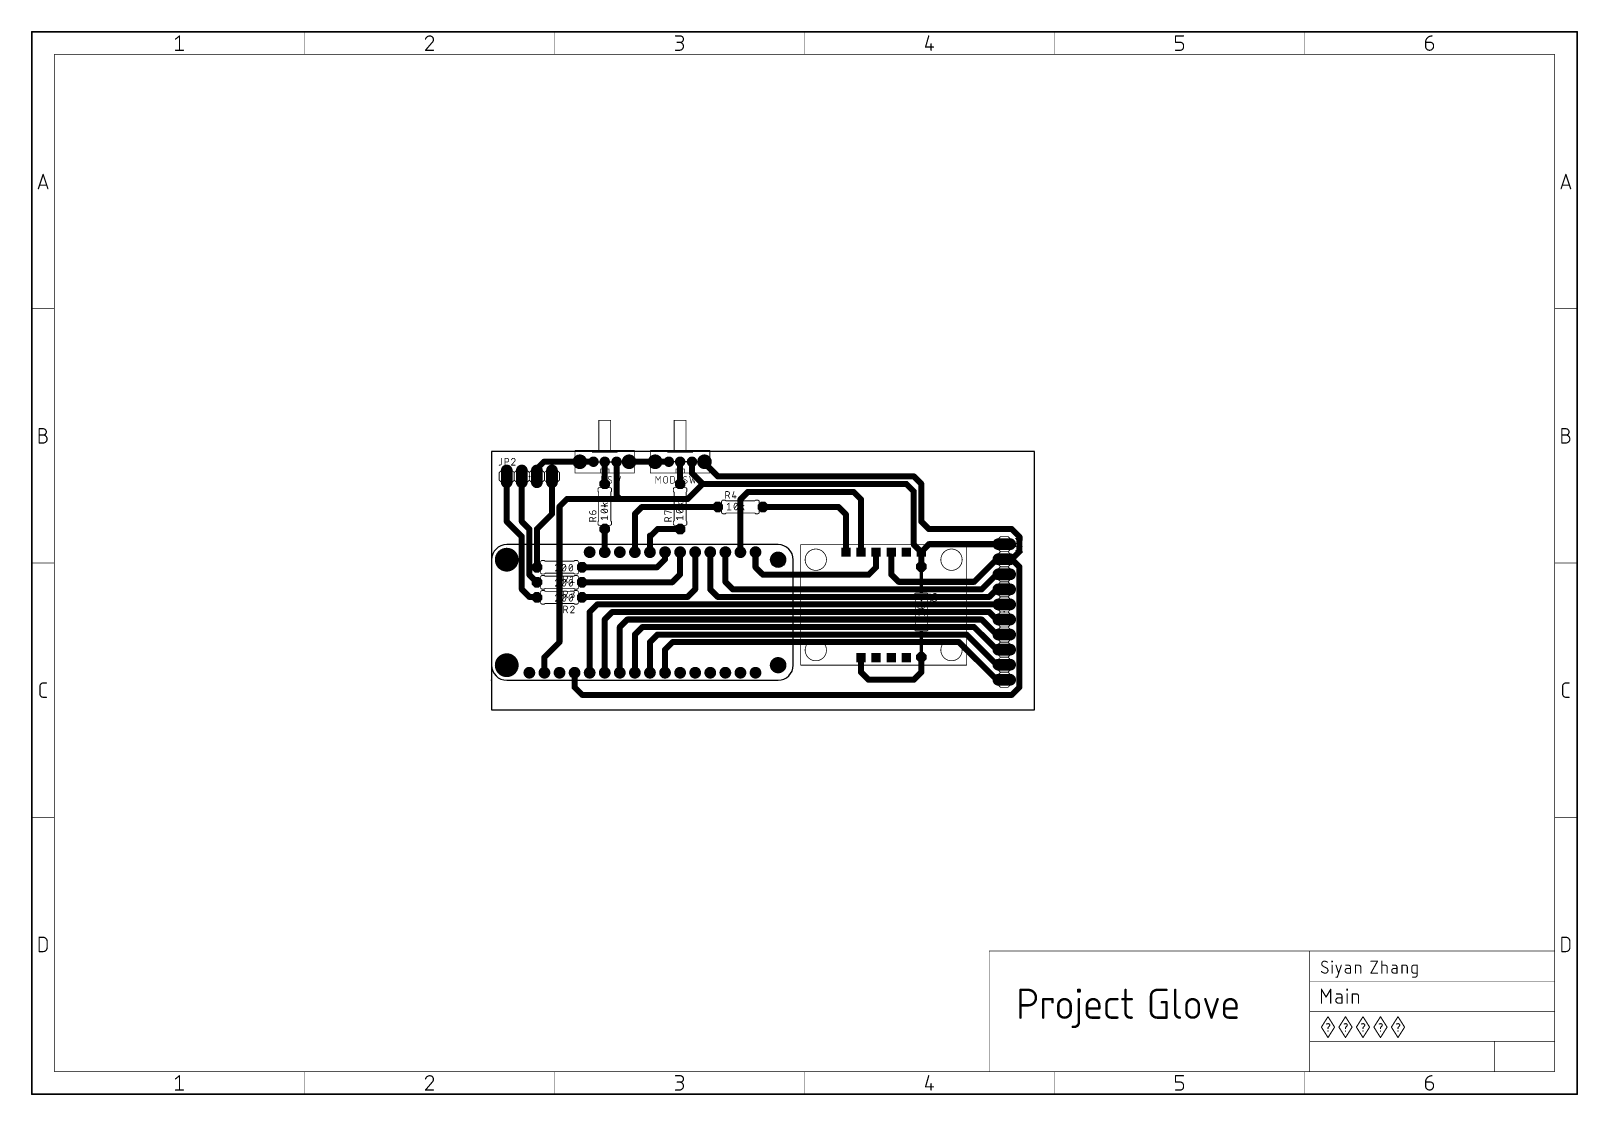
# Model space of a CAD drawing. Extents: x -78 to 183, y -66 to 113.
import ezdxf

# ---------------------------------------------------------------- set-up
doc = ezdxf.new("R2010")
doc.units = 0
doc.header["$MEASUREMENT"] = 0
doc.layers.get('0').update_dxf_attribs({"linetype": 'CONTINUOUS'})
for name, color, linetype in [('16', 175, 'CONTINUOUS'), ('17', 82, 'CONTINUOUS'), ('19', 53, 'CONTINUOUS'), ('20', 30, 'CONTINUOUS'), ('21', 253, 'CONTINUOUS'), ('23', 7, 'CONTINUOUS'), ('25', 253, 'CONTINUOUS'), ('27', 253, 'CONTINUOUS'), ('29', 253, 'CONTINUOUS'), ('30', 253, 'CONTINUOUS'), ('44', 253, 'CONTINUOUS'), ('48', 253, 'CONTINUOUS'), ('51', 253, 'CONTINUOUS')]:
    doc.layers.add(name, color=color, linetype=linetype)

# ---------------------------------------------------------------- blocks, each defined once
blk = doc.blocks.new('RECT')
blk.add_solid([(-0.5, -0.5), (0.5, -0.5), (-0.5, 0.5), (0.5, 0.5)])
blk = doc.blocks.new('LONGP100')
at = {"const_width": 1}
blk.add_lwpolyline([(-0.5, 0), (0.5, 0)], dxfattribs=at)
at = {"const_width": 0.5}
for points in [[(-0.5, 0.25, 1), (-0.5, -0.25)], [(0.5, -0.25, 1), (0.5, 0.25)]]:
    blk.add_lwpolyline(points, format="xyb", dxfattribs=at)
blk = doc.blocks.new('ROUNDP')
at = {"const_width": 0.5}
blk.add_lwpolyline([(0, -0.25, 1), (0, 0.25, 1), (0, -0.25)], format="xyb", dxfattribs=at)
blk = doc.blocks.new('OCTAGONP')
at = {"const_width": 0.5}
blk.add_lwpolyline([(-0.25, -0.1036), (-0.25, 0.1036), (-0.1036, 0.25), (0.1036, 0.25), (0.25, 0.1036), (0.25, -0.1036), (0.1036, -0.25), (-0.1036, -0.25), (-0.25, -0.1036), (-0.25, 0.1036)], dxfattribs=at)
blk = doc.blocks.new('SQUAREP')
blk.add_solid([(-0.5, -0.5), (0.5, -0.5), (-0.5, 0.5), (0.5, 0.5)])

msp = doc.modelspace()

# ---------------------------------------------------------------- linework, layer by layer
at = {"layer": '16'}
for points, const_width in [([(8.81, 40.56), (7.62, 39.37)], 1.016), ([(7.62, 39.37), (7.62, 38.1)], 1.016), ([(14.85, 40.56), (8.81, 40.56)], 1.016), ([(14.85, 40.56), (17.15, 40.56)], 1.016), ([(19.05, 40.64), (19.05, 40.56)], 1.016), ([(19.05, 36.83), (19.05, 40.56)], 1.016), ([(21.05, 40.56), (21.05, 34.83)], 1.016), ([(23.15, 40.56), (27.55, 40.56)], 1.016), ([(29.85, 40.56), (27.55, 40.56)], 1.016), ([(31.75, 36.83), (31.75, 40.56)], 1.016), ([(33.75, 38.64), (33.75, 40.56)], 1.016), ([(35.56, 36.83), (33.75, 38.64)], 1.016), ([(35.85, 40.35), (35.85, 40.56)], 1.016), ([(38.1, 38.1), (35.85, 40.35)], 1.016), ([(2.54, 30.48), (2.54, 38.1)], 1.016), ([(5.08, 30.48), (5.08, 38.1)], 1.016), ([(10.16, 31.75), (10.16, 38.1)], 1.016), ([(35.56, 36.83), (33.02, 34.29)], 1.016), ([(69.85, 36.83), (35.56, 36.83)], 1.016), ([(71.12, 38.1), (38.1, 38.1)], 1.016), ([(71.12, 35.56), (69.85, 36.83)], 1.016), ([(72.39, 36.83), (71.12, 38.1)], 1.016), ([(72.39, 30.48), (72.39, 36.83)], 1.016), ([(11.43, 33.02), (12.7, 34.29)], 1.016), ([(21.59, 34.29), (12.7, 34.29)], 1.016), ([(21.05, 34.83), (21.59, 34.29)], 1.016), ([(30.47, 34.29), (21.59, 34.29)], 1.016), ([(30.48, 34.3), (30.47, 34.29)], 1.016), ([(30.48, 34.29), (30.48, 34.3)], 1.016), ([(33.02, 34.29), (30.48, 34.29)], 1.016), ([(43.18, 35.48), (41.91, 34.21)], 1.016), ([(41.91, 34.21), (41.91, 25.32)], 1.016), ([(60.96, 35.48), (43.18, 35.48)], 1.016), ([(62.23, 34.21), (60.96, 35.48)], 1.016), ([(62.23, 25.32), (62.23, 34.21)], 1.016), ([(71.12, 26.59), (71.12, 35.56)], 1.016), ([(7.62, 29.21), (10.16, 31.75)], 1.016), ([(11.43, 10.16), (11.43, 33.02)], 1.016), ([(25.32, 32.94), (24.13, 31.75)], 1.016), ([(24.13, 31.75), (24.13, 25.32)], 1.016), ([(38.1, 32.94), (25.32, 32.94)], 1.016), ([(45.72, 32.94), (58.42, 32.94)], 1.016), ([(58.42, 32.94), (59.69, 31.67)], 1.016), ([(59.69, 31.67), (59.69, 25.32)], 1.016), ([(5.08, 27.94), (2.54, 30.48)], 1.016), ([(6.35, 29.21), (5.08, 30.48)], 1.016), ([(6.35, 21.51), (6.35, 29.21)], 1.016), ([(7.62, 22.78), (7.62, 29.21)], 1.016), ([(19.05, 29.21), (19.05, 28.114)], 1.016), ([(19.05, 25.32), (19.05, 29.21)], 1.016), ([(27.94, 29.21), (26.844, 28.114)], 1.016), ([(31.75, 29.21), (27.94, 29.21)], 1.016), ([(73.66, 29.21), (72.39, 30.48)], 1.016), ([(87.63, 29.21), (73.66, 29.21)], 1.016), ([(88.9, 27.94), (87.63, 29.21)], 1.016), ([(5.08, 19.05), (5.08, 27.94)], 1.016), ([(26.844, 28.114), (26.67, 28.114)], 1.016), ([(26.67, 28.114), (26.67, 25.32)], 1.016), ([(72.39, 25.32), (71.12, 26.59)], 1.016), ([(73.66, 26.67), (72.39, 25.32)], 1.016), ([(86.36, 26.67), (73.66, 26.67)], 1.016), ([(88.9, 25.4), (88.9, 27.94)], 1.016), ([(27.86, 22.78), (29.21, 24.13)], 1.016), ([(29.21, 24.13), (29.21, 25.066)], 1.016), ([(31.75, 21.59), (31.75, 25.066)], 1.016), ([(34.29, 25.066), (34.29, 24.13)], 1.016), ([(34.29, 19.05), (34.29, 24.13)], 1.016), ([(36.83, 25.32), (36.83, 19.05)], 1.016), ([(39.37, 25.32), (39.37, 20.32)], 1.016), ([(44.45, 25.32), (44.45, 22.78)], 1.016), ([(64.77, 25.32), (64.77, 22.78)], 1.016), ([(67.31, 21.59), (67.31, 25.32)], 1.016), ([(72.39, 25.32), (72.39, 22.86)], 1.016), ([(85.09, 24.13), (81.28, 20.32)], 1.016), ([(86.36, 24.13), (85.09, 24.13)], 1.016), ([(86.36, 24.13), (87.63, 24.13)], 1.016), ([(87.63, 24.13), (88.9, 25.4)], 1.016), ([(88.9, 22.86), (87.63, 24.13)], 1.016), ([(7.62, 20.24), (6.35, 21.51)], 1.016), ([(15.24, 22.78), (27.86, 22.78)], 1.016), ([(30.4, 20.24), (31.75, 21.59)], 1.016), ([(45.72, 21.51), (44.45, 22.78)], 1.016), ([(63.5, 21.51), (45.72, 21.51)], 1.016), ([(64.77, 22.78), (63.5, 21.51)], 1.016), ([(68.58, 20.32), (67.31, 21.59)], 1.016), ([(82.55, 19.05), (85.09, 21.59)], 1.016), ([(85.09, 21.59), (86.36, 21.59)], 1.016), ([(88.9, 2.54), (88.9, 22.86)], 1.016), ([(6.35, 17.78), (5.08, 19.05)], 1.016), ([(7.54, 17.78), (6.35, 17.78)], 1.016), ([(7.62, 17.7), (7.54, 17.78)], 1.016), ([(15.24, 20.24), (30.4, 20.24)], 1.016), ([(15.24, 17.7), (15.32, 17.78)], 1.016), ([(15.32, 17.78), (33.02, 17.78)], 1.016), ([(33.02, 17.78), (34.29, 19.05)], 1.016), ([(36.83, 19.05), (38.1, 17.78)], 1.016), ([(38.1, 17.78), (83.82, 17.78)], 1.016), ([(39.37, 20.32), (40.64, 19.05)], 1.016), ([(40.64, 19.05), (82.55, 19.05)], 1.016), ([(81.28, 20.32), (68.58, 20.32)], 1.016), ([(83.82, 17.78), (85.09, 19.05)], 1.016), ([(85.09, 19.05), (86.36, 19.05)], 1.016), ([(16.51, 15.24), (17.78, 16.51)], 1.016), ([(16.51, 5), (16.51, 15.24)], 1.016), ([(17.78, 16.51), (86.36, 16.51)], 1.016), ([(19.05, 13.97), (20.32, 15.24)], 1.016), ([(20.32, 15.24), (83.82, 15.24)], 1.016), ([(83.82, 15.24), (85.09, 13.97)], 1.016), ([(19.05, 5), (19.05, 13.97)], 1.016), ([(21.59, 12.7), (22.86, 13.97)], 1.016), ([(21.59, 5), (21.59, 12.7)], 1.016), ([(22.86, 13.97), (82.55, 13.97)], 1.016), ([(24.13, 11.43), (25.4, 12.7)], 1.016), ([(25.4, 12.7), (81.28, 12.7)], 1.016), ([(81.28, 12.7), (85.09, 8.89)], 1.016), ([(82.55, 13.97), (85.09, 11.43)], 1.016), ([(85.09, 13.97), (86.36, 13.97)], 0.6096), ([(8.89, 7.62), (11.43, 10.16)], 1.016), ([(24.13, 5), (24.13, 11.43)], 1.016), ([(26.67, 10.16), (27.94, 11.43)], 1.016), ([(26.67, 5), (26.67, 10.16)], 1.016), ([(27.94, 11.43), (80.01, 11.43)], 1.016), ([(29.21, 8.89), (30.48, 10.16)], 1.016), ([(30.48, 10.16), (78.74, 10.16)], 1.016), ([(78.74, 10.16), (85.09, 3.81)], 1.016), ([(80.01, 11.43), (85.09, 6.35)], 1.016), ([(85.09, 11.43), (86.36, 11.43)], 0.6096), ([(8.89, 5.0508), (8.89, 7.62)], 1.016), ([(29.21, 5), (29.21, 8.89)], 1.016), ([(62.23, 5.08), (62.23, 7.54)], 1.016), ([(72.39, 7.62), (72.39, 5.08)], 1.016), ([(85.09, 8.89), (86.36, 8.89)], 0.6096), ([(13.97, 5), (13.97, 2.54)], 1.016), ([(63.5, 3.81), (62.23, 5.08)], 1.016), ([(72.39, 5.08), (71.12, 3.81)], 1.016), ([(85.09, 6.35), (86.36, 6.35)], 0.6096), ([(13.97, 2.54), (15.24, 1.27)], 1.016), ([(71.12, 3.81), (63.5, 3.81)], 1.016), ([(85.09, 3.81), (86.36, 3.81)], 0.6096), ([(87.63, 1.27), (88.9, 2.54)], 1.016), ([(15.24, 1.27), (87.63, 1.27)], 1.016)]:
    msp.add_lwpolyline(points, dxfattribs=dict(at, const_width=const_width))
for points, const_width in [([(7.874, 39.37, 1), (7.366, 39.37)], 0.508), ([(7.4404, 39.5496, 1), (7.7996, 39.1904)], 0.508), ([(8.81, 40.814, 1), (8.81, 40.306)], 0.508), ([(8.9896, 40.3804, 1), (8.6304, 40.7396)], 0.508), ([(14.85, 40.814, 1), (14.85, 40.306)], 0.508), ([(14.85, 40.306, 1), (14.85, 40.814)], 0.508), ([(17.15, 40.306, 1), (17.15, 40.814)], 0.508), ([(19.304, 40.64, 1), (18.796, 40.64)], 0.508), ([(19.304, 40.56, 1), (18.796, 40.56)], 0.508), ([(18.796, 40.56, 1), (19.304, 40.56)], 0.508), ([(21.304, 40.56, 1), (20.796, 40.56)], 0.508), ([(23.15, 40.814, 1), (23.15, 40.306)], 0.508), ([(27.55, 40.814, 1), (27.55, 40.306)], 0.508), ([(27.55, 40.306, 1), (27.55, 40.814)], 0.508), ([(29.85, 40.306, 1), (29.85, 40.814)], 0.508), ([(32.004, 40.56, 1), (31.496, 40.56)], 0.508), ([(34.004, 40.56, 1), (33.496, 40.56)], 0.508), ([(33.9296, 38.8196, 1), (33.5704, 38.4604)], 0.508), ([(36.104, 40.56, 1), (35.596, 40.56)], 0.508), ([(36.0296, 40.5296, 1), (35.6704, 40.1704)], 0.508), ([(35.596, 40.35, 1), (36.104, 40.35)], 0.508), ([(2.794, 38.1, 1), (2.286, 38.1)], 0.508), ([(5.334, 38.1, 1), (4.826, 38.1)], 0.508), ([(7.366, 38.1, 1), (7.874, 38.1)], 0.508), ([(10.414, 38.1, 1), (9.906, 38.1)], 0.508), ([(18.796, 36.83, 1), (19.304, 36.83)], 0.508), ([(31.496, 36.83, 1), (32.004, 36.83)], 0.508), ([(33.496, 38.64, 1), (34.004, 38.64)], 0.508), ([(35.56, 37.084, 1), (35.56, 36.576)], 0.508), ([(35.7396, 36.6504, 1), (35.3804, 37.0096)], 0.508), ([(35.3804, 36.6504, 1), (35.7396, 37.0096)], 0.508), ([(38.1, 38.354, 1), (38.1, 37.846)], 0.508), ([(37.9204, 37.9204, 1), (38.2796, 38.2796)], 0.508), ([(70.0296, 37.0096, 1), (69.6704, 36.6504)], 0.508), ([(69.85, 36.576, 1), (69.85, 37.084)], 0.508), ([(71.2996, 38.2796, 1), (70.9404, 37.9204)], 0.508), ([(71.12, 37.846, 1), (71.12, 38.354)], 0.508), ([(72.644, 36.83, 1), (72.136, 36.83)], 0.508), ([(72.2104, 36.6504, 1), (72.5696, 37.0096)], 0.508), ([(12.7, 34.544, 1), (12.7, 34.036)], 0.508), ([(12.8796, 34.1104, 1), (12.5204, 34.4696)], 0.508), ([(21.2296, 35.0096, 1), (20.8704, 34.6504)], 0.508), ([(20.796, 34.83, 1), (21.304, 34.83)], 0.508), ([(21.59, 34.544, 1), (21.59, 34.036)], 0.508), ([(21.4104, 34.1104, 1), (21.7696, 34.4696)], 0.508), ([(21.59, 34.036, 1), (21.59, 34.544)], 0.508), ([(30.2904, 34.4696, 1), (30.6496, 34.1104)], 0.508), ([(30.734, 34.3, 1), (30.226, 34.3)], 0.508), ([(30.48, 34.544, 1), (30.48, 34.036)], 0.508), ([(30.226, 34.29, 1), (30.734, 34.29)], 0.508), ([(30.6596, 34.1204, 1), (30.3004, 34.4796)], 0.508), ([(30.47, 34.036, 1), (30.47, 34.544)], 0.508), ([(32.8404, 34.4696, 1), (33.1996, 34.1104)], 0.508), ([(33.02, 34.036, 1), (33.02, 34.544)], 0.508), ([(42.164, 34.21, 1), (41.656, 34.21)], 0.508), ([(41.7304, 34.3896, 1), (42.0896, 34.0304)], 0.508), ([(43.18, 35.734, 1), (43.18, 35.226)], 0.508), ([(43.3596, 35.3004, 1), (43.0004, 35.6596)], 0.508), ([(61.1396, 35.6596, 1), (60.7804, 35.3004)], 0.508), ([(60.96, 35.226, 1), (60.96, 35.734)], 0.508), ([(62.484, 34.21, 1), (61.976, 34.21)], 0.508), ([(62.0504, 34.0304, 1), (62.4096, 34.3896)], 0.508), ([(71.374, 35.56, 1), (70.866, 35.56)], 0.508), ([(70.9404, 35.3804, 1), (71.2996, 35.7396)], 0.508), ([(9.906, 31.75, 1), (10.414, 31.75)], 0.508), ([(10.3396, 31.5704, 1), (9.9804, 31.9296)], 0.508), ([(11.684, 33.02, 1), (11.176, 33.02)], 0.508), ([(11.2504, 33.1996, 1), (11.6096, 32.8404)], 0.508), ([(24.384, 31.75, 1), (23.876, 31.75)], 0.508), ([(23.9504, 31.9296, 1), (24.3096, 31.5704)], 0.508), ([(25.32, 33.194, 1), (25.32, 32.686)], 0.508), ([(25.4996, 32.7604, 1), (25.1404, 33.1196)], 0.508), ([(38.1, 32.686, 1), (38.1, 33.194)], 0.508), ([(45.72, 33.194, 1), (45.72, 32.686)], 0.508), ([(58.5996, 33.1196, 1), (58.2404, 32.7604)], 0.508), ([(58.42, 32.686, 1), (58.42, 33.194)], 0.508), ([(59.944, 31.67, 1), (59.436, 31.67)], 0.508), ([(59.5104, 31.4904, 1), (59.8696, 31.8496)], 0.508), ([(2.7196, 30.6596, 1), (2.3604, 30.3004)], 0.508), ([(2.286, 30.48, 1), (2.794, 30.48)], 0.508), ([(5.2596, 30.6596, 1), (4.9004, 30.3004)], 0.508), ([(4.826, 30.48, 1), (5.334, 30.48)], 0.508), ([(6.604, 29.21, 1), (6.096, 29.21)], 0.508), ([(6.1704, 29.0304, 1), (6.5296, 29.3896)], 0.508), ([(7.874, 29.21, 1), (7.366, 29.21)], 0.508), ([(7.4404, 29.3896, 1), (7.7996, 29.0304)], 0.508), ([(19.304, 29.21, 1), (18.796, 29.21)], 0.508), ([(19.304, 29.21, 1), (18.796, 29.21)], 0.508), ([(27.94, 29.464, 1), (27.94, 28.956)], 0.508), ([(28.1196, 29.0304, 1), (27.7604, 29.3896)], 0.508), ([(31.75, 28.956, 1), (31.75, 29.464)], 0.508), ([(72.5696, 30.6596, 1), (72.2104, 30.3004)], 0.508), ([(72.136, 30.48, 1), (72.644, 30.48)], 0.508), ([(73.66, 29.464, 1), (73.66, 28.956)], 0.508), ([(73.4804, 29.0304, 1), (73.8396, 29.3896)], 0.508), ([(87.8096, 29.3896, 1), (87.4504, 29.0304)], 0.508), ([(87.63, 28.956, 1), (87.63, 29.464)], 0.508), ([(5.334, 27.94, 1), (4.826, 27.94)], 0.508), ([(4.9004, 27.7604, 1), (5.2596, 28.1196)], 0.508), ([(18.796, 28.114, 1), (19.304, 28.114)], 0.508), ([(26.67, 28.368, 1), (26.67, 27.86)], 0.508), ([(26.924, 28.114, 1), (26.416, 28.114)], 0.508), ([(26.6644, 28.2936, 1), (27.0236, 27.9344)], 0.508), ([(26.844, 27.86, 1), (26.844, 28.368)], 0.508), ([(71.2996, 26.7696, 1), (70.9404, 26.4104)], 0.508), ([(70.866, 26.59, 1), (71.374, 26.59)], 0.508), ([(73.66, 26.924, 1), (73.66, 26.416)], 0.508), ([(73.845, 26.496, 1), (73.475, 26.844)], 0.508), ([(86.36, 26.416, 1), (86.36, 26.924)], 0.508), ([(89.154, 27.94, 1), (88.646, 27.94)], 0.508), ([(88.7204, 27.7604, 1), (89.0796, 28.1196)], 0.508), ([(18.796, 25.32, 1), (19.304, 25.32)], 0.508), ([(23.876, 25.32, 1), (24.384, 25.32)], 0.508), ([(26.416, 25.32, 1), (26.924, 25.32)], 0.508), ([(29.464, 25.066, 1), (28.956, 25.066)], 0.508), ([(28.956, 24.13, 1), (29.464, 24.13)], 0.508), ([(29.3896, 23.9504, 1), (29.0304, 24.3096)], 0.508), ([(32.004, 25.066, 1), (31.496, 25.066)], 0.508), ([(34.544, 25.066, 1), (34.036, 25.066)], 0.508), ([(34.544, 24.13, 1), (34.036, 24.13)], 0.508), ([(34.036, 24.13, 1), (34.544, 24.13)], 0.508), ([(37.084, 25.32, 1), (36.576, 25.32)], 0.508), ([(39.624, 25.32, 1), (39.116, 25.32)], 0.508), ([(41.656, 25.32, 1), (42.164, 25.32)], 0.508), ([(44.704, 25.32, 1), (44.196, 25.32)], 0.508), ([(59.436, 25.32, 1), (59.944, 25.32)], 0.508), ([(61.976, 25.32, 1), (62.484, 25.32)], 0.508), ([(65.024, 25.32, 1), (64.516, 25.32)], 0.508), ([(67.564, 25.32, 1), (67.056, 25.32)], 0.508), ([(72.644, 25.32, 1), (72.136, 25.32)], 0.508), ([(72.205, 25.494, 1), (72.575, 25.146)], 0.508), ([(72.2104, 25.1404, 1), (72.5696, 25.4996)], 0.508), ([(85.09, 24.384, 1), (85.09, 23.876)], 0.508), ([(85.2696, 23.9504, 1), (84.9104, 24.3096)], 0.508), ([(86.36, 24.384, 1), (86.36, 23.876)], 0.508), ([(86.36, 23.876, 1), (86.36, 24.384)], 0.508), ([(87.8096, 24.3096, 1), (87.4504, 23.9504)], 0.508), ([(87.4504, 24.3096, 1), (87.8096, 23.9504)], 0.508), ([(87.63, 23.876, 1), (87.63, 24.384)], 0.508), ([(88.646, 25.4, 1), (89.154, 25.4)], 0.508), ([(89.0796, 25.2204, 1), (88.7204, 25.5796)], 0.508), ([(6.5296, 21.6896, 1), (6.1704, 21.3304)], 0.508), ([(6.096, 21.51, 1), (6.604, 21.51)], 0.508), ([(7.366, 22.78, 1), (7.874, 22.78)], 0.508), ([(15.24, 23.034, 1), (15.24, 22.526)], 0.508), ([(27.6804, 22.9596, 1), (28.0396, 22.6004)], 0.508), ([(27.86, 22.526, 1), (27.86, 23.034)], 0.508), ([(31.496, 21.59, 1), (32.004, 21.59)], 0.508), ([(31.9296, 21.4104, 1), (31.5704, 21.7696)], 0.508), ([(44.6296, 22.9596, 1), (44.2704, 22.6004)], 0.508), ([(44.196, 22.78, 1), (44.704, 22.78)], 0.508), ([(45.72, 21.764, 1), (45.72, 21.256)], 0.508), ([(45.5404, 21.3304, 1), (45.8996, 21.6896)], 0.508), ([(63.3204, 21.6896, 1), (63.6796, 21.3304)], 0.508), ([(63.5, 21.256, 1), (63.5, 21.764)], 0.508), ([(64.516, 22.78, 1), (65.024, 22.78)], 0.508), ([(64.9496, 22.6004, 1), (64.5904, 22.9596)], 0.508), ([(67.4896, 21.7696, 1), (67.1304, 21.4104)], 0.508), ([(67.056, 21.59, 1), (67.564, 21.59)], 0.508), ([(72.136, 22.86, 1), (72.644, 22.86)], 0.508), ([(85.09, 21.844, 1), (85.09, 21.336)], 0.508), ([(85.2696, 21.4104, 1), (84.9104, 21.7696)], 0.508), ([(86.36, 21.336, 1), (86.36, 21.844)], 0.508), ([(89.154, 22.86, 1), (88.646, 22.86)], 0.508), ([(88.7204, 22.6804, 1), (89.0796, 23.0396)], 0.508), ([(5.2596, 19.2296, 1), (4.9004, 18.8704)], 0.508), ([(4.826, 19.05, 1), (5.334, 19.05)], 0.508), ([(6.35, 18.034, 1), (6.35, 17.526)], 0.508), ([(7.7196, 17.9596, 1), (7.3604, 17.6004)], 0.508), ([(7.4404, 20.0604, 1), (7.7996, 20.4196)], 0.508), ([(7.54, 17.526, 1), (7.54, 18.034)], 0.508), ([(15.24, 20.494, 1), (15.24, 19.986)], 0.508), ([(15.32, 18.034, 1), (15.32, 17.526)], 0.508), ([(15.4996, 17.6004, 1), (15.1404, 17.9596)], 0.508), ([(30.2204, 20.4196, 1), (30.5796, 20.0604)], 0.508), ([(30.4, 19.986, 1), (30.4, 20.494)], 0.508), ([(33.02, 17.526, 1), (33.02, 18.034)], 0.508), ([(34.036, 19.05, 1), (34.544, 19.05)], 0.508), ([(34.4696, 18.8704, 1), (34.1104, 19.2296)], 0.508), ([(37.0096, 19.2296, 1), (36.6504, 18.8704)], 0.508), ([(36.576, 19.05, 1), (37.084, 19.05)], 0.508), ([(38.1, 18.034, 1), (38.1, 17.526)], 0.508), ([(39.5496, 20.4996, 1), (39.1904, 20.1404)], 0.508), ([(39.116, 20.32, 1), (39.624, 20.32)], 0.508), ([(40.64, 19.304, 1), (40.64, 18.796)], 0.508), ([(40.4604, 18.8704, 1), (40.8196, 19.2296)], 0.508), ([(68.58, 20.574, 1), (68.58, 20.066)], 0.508), ([(68.4004, 20.1404, 1), (68.7596, 20.4996)], 0.508), ([(81.1004, 20.4996, 1), (81.4596, 20.1404)], 0.508), ([(81.28, 20.066, 1), (81.28, 20.574)], 0.508), ([(82.3704, 19.2296, 1), (82.7296, 18.8704)], 0.508), ([(82.55, 18.796, 1), (82.55, 19.304)], 0.508), ([(83.82, 17.526, 1), (83.82, 18.034)], 0.508), ([(85.09, 19.304, 1), (85.09, 18.796)], 0.508), ([(85.2696, 18.8704, 1), (84.9104, 19.2296)], 0.508), ([(86.36, 18.796, 1), (86.36, 19.304)], 0.508), ([(6.1704, 17.6004, 1), (6.5296, 17.9596)], 0.508), ([(7.4404, 17.5204, 1), (7.7996, 17.8796)], 0.508), ([(15.0604, 17.8796, 1), (15.4196, 17.5204)], 0.508), ([(16.764, 15.24, 1), (16.256, 15.24)], 0.508), ([(16.3304, 15.4196, 1), (16.6896, 15.0604)], 0.508), ([(17.78, 16.764, 1), (17.78, 16.256)], 0.508), ([(17.9596, 16.3304, 1), (17.6004, 16.6896)], 0.508), ([(20.32, 15.494, 1), (20.32, 14.986)], 0.508), ([(20.4996, 15.0604, 1), (20.1404, 15.4196)], 0.508), ([(32.8404, 17.9596, 1), (33.1996, 17.6004)], 0.508), ([(37.9204, 17.6004, 1), (38.2796, 17.9596)], 0.508), ([(83.6404, 17.9596, 1), (83.9996, 17.6004)], 0.508), ([(83.9996, 15.4196, 1), (83.6404, 15.0604)], 0.508), ([(83.82, 14.986, 1), (83.82, 15.494)], 0.508), ([(86.36, 16.256, 1), (86.36, 16.764)], 0.508), ([(19.304, 13.97, 1), (18.796, 13.97)], 0.508), ([(18.8704, 14.1496, 1), (19.2296, 13.7904)], 0.508), ([(21.844, 12.7, 1), (21.336, 12.7)], 0.508), ([(21.4104, 12.8796, 1), (21.7696, 12.5204)], 0.508), ([(22.86, 14.224, 1), (22.86, 13.716)], 0.508), ([(23.0396, 13.7904, 1), (22.6804, 14.1496)], 0.508), ([(25.4, 12.954, 1), (25.4, 12.446)], 0.508), ([(25.5796, 12.5204, 1), (25.2204, 12.8796)], 0.508), ([(81.4596, 12.8796, 1), (81.1004, 12.5204)], 0.508), ([(81.28, 12.446, 1), (81.28, 12.954)], 0.508), ([(82.7296, 14.1496, 1), (82.3704, 13.7904)], 0.508), ([(82.55, 13.716, 1), (82.55, 14.224)], 0.508), ([(84.9104, 13.7904, 1), (85.2696, 14.1496)], 0.508), ([(85.09, 14.1224, 1), (85.09, 13.8176)], 0.3048), ([(86.36, 13.8176, 1), (86.36, 14.1224)], 0.3048), ([(11.6096, 9.9804, 1), (11.2504, 10.3396)], 0.508), ([(24.384, 11.43, 1), (23.876, 11.43)], 0.508), ([(23.9504, 11.6096, 1), (24.3096, 11.2504)], 0.508), ([(26.924, 10.16, 1), (26.416, 10.16)], 0.508), ([(26.4904, 10.3396, 1), (26.8496, 9.9804)], 0.508), ([(27.94, 11.684, 1), (27.94, 11.176)], 0.508), ([(28.1196, 11.2504, 1), (27.7604, 11.6096)], 0.508), ([(30.48, 10.414, 1), (30.48, 9.906)], 0.508), ([(30.6596, 9.9804, 1), (30.3004, 10.3396)], 0.508), ([(78.9196, 10.3396, 1), (78.5604, 9.9804)], 0.508), ([(78.74, 9.906, 1), (78.74, 10.414)], 0.508), ([(80.1896, 11.6096, 1), (79.8304, 11.2504)], 0.508), ([(80.01, 11.176, 1), (80.01, 11.684)], 0.508), ([(84.9104, 11.2504, 1), (85.2696, 11.6096)], 0.508), ([(85.09, 11.5824, 1), (85.09, 11.2776)], 0.3048), ([(86.36, 11.2776, 1), (86.36, 11.5824)], 0.3048), ([(9.144, 7.62, 1), (8.636, 7.62)], 0.508), ([(8.7104, 7.7996, 1), (9.0696, 7.4404)], 0.508), ([(11.176, 10.16, 1), (11.684, 10.16)], 0.508), ([(29.464, 8.89, 1), (28.956, 8.89)], 0.508), ([(29.0304, 9.0696, 1), (29.3896, 8.7104)], 0.508), ([(62.484, 7.54, 1), (61.976, 7.54)], 0.508), ([(72.644, 7.62, 1), (72.136, 7.62)], 0.508), ([(84.9104, 8.7104, 1), (85.2696, 9.0696)], 0.508), ([(85.09, 9.0424, 1), (85.09, 8.7376)], 0.3048), ([(86.36, 8.7376, 1), (86.36, 9.0424)], 0.3048), ([(8.636, 5.0508, 1), (9.144, 5.0508)], 0.508), ([(14.224, 5, 1), (13.716, 5)], 0.508), ([(16.256, 5, 1), (16.764, 5)], 0.508), ([(18.796, 5, 1), (19.304, 5)], 0.508), ([(21.336, 5, 1), (21.844, 5)], 0.508), ([(23.876, 5, 1), (24.384, 5)], 0.508), ([(26.416, 5, 1), (26.924, 5)], 0.508), ([(28.956, 5, 1), (29.464, 5)], 0.508), ([(62.4096, 5.2596, 1), (62.0504, 4.9004)], 0.508), ([(61.976, 5.08, 1), (62.484, 5.08)], 0.508), ([(72.136, 5.08, 1), (72.644, 5.08)], 0.508), ([(72.5696, 4.9004, 1), (72.2104, 5.2596)], 0.508), ([(84.9104, 6.1704, 1), (85.2696, 6.5296)], 0.508), ([(85.09, 6.5024, 1), (85.09, 6.1976)], 0.3048), ([(86.36, 6.1976, 1), (86.36, 6.5024)], 0.3048), ([(14.1496, 2.7196, 1), (13.7904, 2.3604)], 0.508), ([(13.716, 2.54, 1), (14.224, 2.54)], 0.508), ([(63.5, 4.064, 1), (63.5, 3.556)], 0.508), ([(63.3204, 3.6304, 1), (63.6796, 3.9896)], 0.508), ([(70.9404, 3.9896, 1), (71.2996, 3.6304)], 0.508), ([(71.12, 3.556, 1), (71.12, 4.064)], 0.508), ([(84.9104, 3.6304, 1), (85.2696, 3.9896)], 0.508), ([(85.09, 3.9624, 1), (85.09, 3.6576)], 0.3048), ([(86.36, 3.6576, 1), (86.36, 3.9624)], 0.3048), ([(88.646, 2.54, 1), (89.154, 2.54)], 0.508), ([(89.0796, 2.3604, 1), (88.7204, 2.7196)], 0.508), ([(15.24, 1.524, 1), (15.24, 1.016)], 0.508), ([(15.0604, 1.0904, 1), (15.4196, 1.4496)], 0.508), ([(87.4504, 1.4496, 1), (87.8096, 1.0904)], 0.508), ([(87.63, 1.016, 1), (87.63, 1.524)], 0.508)]:
    msp.add_lwpolyline(points, format="xyb", dxfattribs=dict(at, const_width=const_width))
at = {"layer": '19'}
for p, q in [((17.15, 40.56), (23.15, 40.56)), ((35.85, 40.56), (29.85, 40.56)), ((29.21, 25.066), (29.21, 25.32)), ((31.75, 25.066), (31.75, 25.32)), ((34.29, 25.066), (34.29, 25.32)), ((8.89, 5.0508), (8.89, 5))]:
    msp.add_line(p, q, dxfattribs=at)
at = {"layer": '20'}
for p, q in [((91.43, 42.3), (0, 42.3)), ((0, 42.3), (0, -1.27)), ((91.43, -1.27), (91.43, 42.3)), ((48.26, 26.59), (2.54, 26.59)), ((0, 24.05), (0, 6.27)), ((50.8, 6.27), (50.8, 24.05)), ((2.54, 3.73), (48.26, 3.73)), ((0, -1.27), (91.43, -1.27))]:
    msp.add_line(p, q, dxfattribs=at)
for centre in [(48.26, 24.05), (48.26, 6.27)]:
    msp.add_circle(centre, 1.27, dxfattribs=at)
for centre, start, end in [((2.54, 24.05), 90, 180), ((48.26, 24.05), 0, 90), ((2.54, 6.27), 180, 270), ((48.26, 6.27), 270, 0)]:
    msp.add_arc(centre, 2.54, start, end, dxfattribs=at)
at = {"layer": '21'}
for points, const_width in [([(18.05, 47.5918, 1), (18.05, 47.5282)], 0.0635), ([(18.0817, 47.56, 1), (18.0183, 47.56)], 0.0635), ([(20.0817, 47.56, 1), (20.0183, 47.56)], 0.0635), ([(20.05, 47.5282, 1), (20.05, 47.5918)], 0.0635), ([(30.75, 47.5918, 1), (30.75, 47.5282)], 0.0635), ([(30.7817, 47.56, 1), (30.7183, 47.56)], 0.0635), ([(32.7818, 47.56, 1), (32.7182, 47.56)], 0.0635), ([(32.75, 47.5282, 1), (32.75, 47.5918)], 0.0635), ([(14.05, 42.4918, 1), (14.05, 42.4282)], 0.0635), ([(14.0818, 42.46, 1), (14.0183, 42.46)], 0.0635), ([(16.95, 42.4918, 1), (16.95, 42.4282)], 0.0635), ([(16.95, 42.1918, 1), (16.95, 42.1283)], 0.0635), ([(16.9817, 42.46, 1), (16.9183, 42.46)], 0.0635), ([(16.9183, 42.16, 1), (16.9817, 42.16)], 0.0635), ([(16.95, 42.4282, 1), (16.95, 42.4918)], 0.0635), ([(18.05, 42.4918, 1), (18.05, 42.4282)], 0.0635), ([(18.0183, 42.46, 1), (18.0817, 42.46)], 0.0635), ([(18.05, 42.4282, 1), (18.05, 42.4918)], 0.0635), ([(20.05, 42.4918, 1), (20.05, 42.4282)], 0.0635), ([(20.0183, 42.46, 1), (20.0817, 42.46)], 0.0635), ([(20.05, 42.4282, 1), (20.05, 42.4918)], 0.0635), ([(21.15, 42.4918, 1), (21.15, 42.4282)], 0.0635), ([(21.1818, 42.46, 1), (21.1183, 42.46)], 0.0635), ([(21.1183, 42.16, 1), (21.1818, 42.16)], 0.0635), ([(21.15, 42.4282, 1), (21.15, 42.4918)], 0.0635), ([(21.15, 42.1283, 1), (21.15, 42.1918)], 0.0635), ([(24.0817, 42.46, 1), (24.0183, 42.46)], 0.0635), ([(24.05, 42.4282, 1), (24.05, 42.4918)], 0.0635), ([(26.75, 42.4918, 1), (26.75, 42.4282)], 0.0635), ([(26.7817, 42.46, 1), (26.7183, 42.46)], 0.0635), ([(29.65, 42.4918, 1), (29.65, 42.4282)], 0.0635), ([(29.65, 42.1918, 1), (29.65, 42.1283)], 0.0635), ([(29.6818, 42.46, 1), (29.6183, 42.46)], 0.0635), ([(29.6183, 42.16, 1), (29.6818, 42.16)], 0.0635), ([(29.65, 42.4282, 1), (29.65, 42.4918)], 0.0635), ([(30.75, 42.4918, 1), (30.75, 42.4282)], 0.0635), ([(30.7183, 42.46, 1), (30.7817, 42.46)], 0.0635), ([(30.75, 42.4282, 1), (30.75, 42.4918)], 0.0635), ([(32.75, 42.4918, 1), (32.75, 42.4282)], 0.0635), ([(32.7182, 42.46, 1), (32.7818, 42.46)], 0.0635), ([(32.75, 42.4282, 1), (32.75, 42.4918)], 0.0635), ([(33.85, 42.4918, 1), (33.85, 42.4282)], 0.0635), ([(33.8818, 42.46, 1), (33.8182, 42.46)], 0.0635), ([(33.8182, 42.16, 1), (33.8818, 42.16)], 0.0635), ([(33.85, 42.4282, 1), (33.85, 42.4918)], 0.0635), ([(33.85, 42.1283, 1), (33.85, 42.1918)], 0.0635), ([(36.7818, 42.46, 1), (36.7182, 42.46)], 0.0635), ([(36.75, 42.4282, 1), (36.75, 42.4918)], 0.0635), ([(1.905, 39.4081, 1), (1.905, 39.3319)], 0.0762), ([(1.9319, 39.3431, 1), (1.8781, 39.3969)], 0.0762), ([(3.2019, 39.3969, 1), (3.1481, 39.3431)], 0.0762), ([(3.175, 39.3319, 1), (3.175, 39.4081)], 0.0762), ([(4.445, 39.4081, 1), (4.445, 39.3319)], 0.0762), ([(4.4719, 39.3431, 1), (4.4181, 39.3969)], 0.0762), ([(5.7419, 39.3969, 1), (5.6881, 39.3431)], 0.0762), ([(5.715, 39.3319, 1), (5.715, 39.4081)], 0.0762), ([(6.985, 39.4081, 1), (6.985, 39.3319)], 0.0762), ([(7.0119, 39.3431, 1), (6.9581, 39.3969)], 0.0762), ([(8.2819, 39.3969, 1), (8.2281, 39.3431)], 0.0762), ([(8.255, 39.3319, 1), (8.255, 39.4081)], 0.0762), ([(9.525, 39.4081, 1), (9.525, 39.3319)], 0.0762), ([(9.5519, 39.3431, 1), (9.4981, 39.3969)], 0.0762), ([(10.8219, 39.3969, 1), (10.7681, 39.3431)], 0.0762), ([(10.795, 39.3319, 1), (10.795, 39.4081)], 0.0762), ([(18.35, 39.3918, 1), (18.35, 39.3282)], 0.0635), ([(18.3818, 39.36, 1), (18.3183, 39.36)], 0.0635), ([(19.7817, 39.36, 1), (19.7183, 39.36)], 0.0635), ([(19.75, 39.3282, 1), (19.75, 39.3918)], 0.0635), ([(31.05, 39.3918, 1), (31.05, 39.3282)], 0.0635), ([(31.0817, 39.36, 1), (31.0183, 39.36)], 0.0635), ([(32.4818, 39.36, 1), (32.4183, 39.36)], 0.0635), ([(32.45, 39.3282, 1), (32.45, 39.3918)], 0.0635), ([(1.3081, 38.735, 1), (1.2319, 38.735)], 0.0762), ([(1.2319, 37.465, 1), (1.3081, 37.465)], 0.0762), ([(1.2431, 38.7619, 1), (1.2969, 38.7081)], 0.0762), ([(1.2969, 37.4919, 1), (1.2431, 37.4381)], 0.0762), ([(1.905, 36.8681, 1), (1.905, 36.7919)], 0.0762), ([(1.8781, 36.8031, 1), (1.9319, 36.8569)], 0.0762), ([(3.1481, 36.8569, 1), (3.2019, 36.8031)], 0.0762), ([(3.175, 36.7919, 1), (3.175, 36.8681)], 0.0762), ([(3.8481, 38.735, 1), (3.7719, 38.735)], 0.0762), ([(3.7719, 37.465, 1), (3.8481, 37.465)], 0.0762), ([(3.7831, 38.7619, 1), (3.8369, 38.7081)], 0.0762), ([(3.8369, 37.4919, 1), (3.7831, 37.4381)], 0.0762), ([(3.7831, 38.7081, 1), (3.8369, 38.7619)], 0.0762), ([(3.8369, 37.4381, 1), (3.7831, 37.4919)], 0.0762), ([(4.445, 36.8681, 1), (4.445, 36.7919)], 0.0762), ([(4.4181, 36.8031, 1), (4.4719, 36.8569)], 0.0762), ([(5.6881, 36.8569, 1), (5.7419, 36.8031)], 0.0762), ([(5.715, 36.7919, 1), (5.715, 36.8681)], 0.0762), ([(6.3881, 38.735, 1), (6.3119, 38.735)], 0.0762), ([(6.3119, 37.465, 1), (6.3881, 37.465)], 0.0762), ([(6.3231, 38.7619, 1), (6.3769, 38.7081)], 0.0762), ([(6.3769, 37.4919, 1), (6.3231, 37.4381)], 0.0762), ([(6.3231, 38.7081, 1), (6.3769, 38.7619)], 0.0762), ([(6.3769, 37.4381, 1), (6.3231, 37.4919)], 0.0762), ([(6.985, 36.8681, 1), (6.985, 36.7919)], 0.0762), ([(6.9581, 36.8031, 1), (7.0119, 36.8569)], 0.0762), ([(8.2281, 36.8569, 1), (8.2819, 36.8031)], 0.0762), ([(8.255, 36.7919, 1), (8.255, 36.8681)], 0.0762), ([(8.9281, 38.735, 1), (8.8519, 38.735)], 0.0762), ([(8.8519, 37.465, 1), (8.9281, 37.465)], 0.0762), ([(8.8631, 38.7619, 1), (8.9169, 38.7081)], 0.0762), ([(8.9169, 37.4919, 1), (8.8631, 37.4381)], 0.0762), ([(8.8631, 38.7081, 1), (8.9169, 38.7619)], 0.0762), ([(8.9169, 37.4381, 1), (8.8631, 37.4919)], 0.0762), ([(9.525, 36.8681, 1), (9.525, 36.7919)], 0.0762), ([(9.4981, 36.8031, 1), (9.5519, 36.8569)], 0.0762), ([(10.7681, 36.8569, 1), (10.8219, 36.8031)], 0.0762), ([(10.795, 36.7919, 1), (10.795, 36.8681)], 0.0762), ([(11.4681, 38.735, 1), (11.3919, 38.735)], 0.0762), ([(11.3919, 37.465, 1), (11.4681, 37.465)], 0.0762), ([(11.4031, 38.7081, 1), (11.4569, 38.7619)], 0.0762), ([(11.4569, 37.4381, 1), (11.4031, 37.4919)], 0.0762), ([(14.05, 38.6918, 1), (14.05, 38.6283)], 0.0635), ([(14.0183, 38.66, 1), (14.0818, 38.66)], 0.0635), ([(18.35, 38.6918, 1), (18.35, 38.6283)], 0.0635), ([(18.3183, 38.66, 1), (18.3818, 38.66)], 0.0635), ([(18.35, 38.6283, 1), (18.35, 38.6918)], 0.0635), ([(19.75, 38.6918, 1), (19.75, 38.6283)], 0.0635), ([(19.7183, 38.66, 1), (19.7817, 38.66)], 0.0635), ([(19.75, 38.6283, 1), (19.75, 38.6918)], 0.0635), ([(24.0183, 38.66, 1), (24.0817, 38.66)], 0.0635), ([(24.05, 38.6283, 1), (24.05, 38.6918)], 0.0635), ([(26.75, 38.6918, 1), (26.75, 38.6283)], 0.0635), ([(26.7183, 38.66, 1), (26.7817, 38.66)], 0.0635), ([(31.05, 38.6918, 1), (31.05, 38.6283)], 0.0635), ([(31.0183, 38.66, 1), (31.0817, 38.66)], 0.0635), ([(31.05, 38.6283, 1), (31.05, 38.6918)], 0.0635), ([(32.45, 38.6918, 1), (32.45, 38.6283)], 0.0635), ([(32.4183, 38.66, 1), (32.4818, 38.66)], 0.0635), ([(32.45, 38.6283, 1), (32.45, 38.6918)], 0.0635), ([(36.7182, 38.66, 1), (36.7818, 38.66)], 0.0635), ([(36.75, 38.6283, 1), (36.75, 38.6918)], 0.0635), ([(18.161, 36.195, 0.4142), (17.907, 35.941)], 0.1524), ([(17.9451, 35.941, 1), (17.8689, 35.941)], 0.0762), ([(17.8689, 35.941, 1), (17.9451, 35.941)], 0.0762), ([(17.8689, 35.56, 1), (17.9451, 35.56)], 0.0762), ([(17.9339, 35.5869, 1), (17.8801, 35.5331)], 0.0762), ([(18.0721, 35.433, 1), (17.9959, 35.433)], 0.0762), ([(18.0071, 35.4061, 1), (18.0609, 35.4599)], 0.0762), ([(18.161, 36.1569, 1), (18.161, 36.2331)], 0.0762), ([(20.193, 35.941, 0.4142), (19.939, 36.195)], 0.1524), ([(19.939, 36.2331, 1), (19.939, 36.1569)], 0.0762), ([(20.1041, 35.433, 1), (20.0279, 35.433)], 0.0762), ([(20.0391, 35.4599, 1), (20.0929, 35.4061)], 0.0762), ([(20.2311, 35.941, 1), (20.1549, 35.941)], 0.0762), ([(20.1549, 35.941, 1), (20.2311, 35.941)], 0.0762), ([(20.1549, 35.56, 1), (20.2311, 35.56)], 0.0762), ([(20.2199, 35.5331, 1), (20.1661, 35.5869)], 0.0762), ([(30.861, 36.195, 0.4142), (30.607, 35.941)], 0.1524), ([(30.6451, 35.941, 1), (30.5689, 35.941)], 0.0762), ([(30.5689, 35.941, 1), (30.6451, 35.941)], 0.0762), ([(30.5689, 35.56, 1), (30.6451, 35.56)], 0.0762), ([(30.6339, 35.5869, 1), (30.5801, 35.5331)], 0.0762), ([(30.7721, 35.433, 1), (30.6959, 35.433)], 0.0762), ([(30.7071, 35.4061, 1), (30.7609, 35.4599)], 0.0762), ([(30.861, 36.1569, 1), (30.861, 36.2331)], 0.0762), ([(32.893, 35.941, 0.4142), (32.639, 36.195)], 0.1524), ([(32.639, 36.2331, 1), (32.639, 36.1569)], 0.0762), ([(32.8041, 35.433, 1), (32.7279, 35.433)], 0.0762), ([(32.7391, 35.4599, 1), (32.7929, 35.4061)], 0.0762), ([(32.9311, 35.941, 1), (32.8549, 35.941)], 0.0762), ([(32.8549, 35.941, 1), (32.9311, 35.941)], 0.0762), ([(32.8549, 35.56, 1), (32.9311, 35.56)], 0.0762), ([(32.9199, 35.5331, 1), (32.8661, 35.5869)], 0.0762), ([(38.989, 34.083, 0.4142), (38.735, 33.829)], 0.1524), ([(38.989, 34.1211, 1), (38.989, 34.0449)], 0.0762), ([(38.989, 34.0449, 1), (38.989, 34.1211)], 0.0762), ([(39.3969, 34.1099, 1), (39.3431, 34.0561)], 0.0762), ([(39.37, 34.0449, 1), (39.37, 34.1211)], 0.0762), ([(39.497, 33.9941, 1), (39.497, 33.9179)], 0.0762), ([(39.4701, 33.9291, 1), (39.5239, 33.9829)], 0.0762), ([(44.2961, 33.9829, 1), (44.3499, 33.9291)], 0.0762), ([(44.323, 33.9179, 1), (44.323, 33.9941)], 0.0762), ([(44.45, 34.1211, 1), (44.45, 34.0449)], 0.0762), ([(44.4769, 34.0561, 1), (44.4231, 34.1099)], 0.0762), ([(45.085, 33.829, 0.4142), (44.831, 34.083)], 0.1524), ([(44.831, 34.1211, 1), (44.831, 34.0449)], 0.0762), ([(44.831, 34.0449, 1), (44.831, 34.1211)], 0.0762), ([(38.6969, 33.829, 1), (38.7731, 33.829)], 0.0762), ([(38.735, 32.051, 0.4142), (38.989, 31.797)], 0.1524), ([(38.7731, 32.051, 1), (38.6969, 32.051)], 0.0762), ([(38.989, 31.8351, 1), (38.989, 31.7589)], 0.0762), ([(38.989, 31.7589, 1), (38.989, 31.8351)], 0.0762), ([(39.3431, 31.8239, 1), (39.3969, 31.7701)], 0.0762), ([(39.37, 31.7589, 1), (39.37, 31.8351)], 0.0762), ([(39.497, 31.9621, 1), (39.497, 31.8859)], 0.0762), ([(39.5239, 31.8971, 1), (39.4701, 31.9509)], 0.0762), ([(44.3499, 31.9509, 1), (44.2961, 31.8971)], 0.0762), ([(44.323, 31.8859, 1), (44.323, 31.9621)], 0.0762), ([(44.45, 31.8351, 1), (44.45, 31.7589)], 0.0762), ([(44.4231, 31.7701, 1), (44.4769, 31.8239)], 0.0762), ([(44.831, 31.797, 0.4142), (45.085, 32.051)], 0.1524), ([(44.831, 31.8351, 1), (44.831, 31.7589)], 0.0762), ([(44.831, 31.7589, 1), (44.831, 31.8351)], 0.0762), ([(45.0469, 33.829, 1), (45.1231, 33.829)], 0.0762), ([(45.1231, 32.051, 1), (45.0469, 32.051)], 0.0762), ([(17.9451, 30.48, 1), (17.8689, 30.48)], 0.0762), ([(17.907, 30.099, 0.4142), (18.161, 29.845)], 0.1524), ([(17.9451, 30.099, 1), (17.8689, 30.099)], 0.0762), ([(17.8689, 30.099, 1), (17.9451, 30.099)], 0.0762), ([(17.8801, 30.5069, 1), (17.9339, 30.4531)], 0.0762), ([(17.9959, 30.607, 1), (18.0721, 30.607)], 0.0762), ([(18.0609, 30.5801, 1), (18.0071, 30.6339)], 0.0762), ([(18.161, 29.8069, 1), (18.161, 29.8831)], 0.0762), ([(19.939, 29.845, 0.4142), (20.193, 30.099)], 0.1524), ([(19.939, 29.8831, 1), (19.939, 29.8069)], 0.0762), ([(20.0279, 30.607, 1), (20.1041, 30.607)], 0.0762), ([(20.0929, 30.6339, 1), (20.0391, 30.5801)], 0.0762), ([(20.2311, 30.48, 1), (20.1549, 30.48)], 0.0762), ([(20.2311, 30.099, 1), (20.1549, 30.099)], 0.0762), ([(20.1549, 30.099, 1), (20.2311, 30.099)], 0.0762), ([(20.1661, 30.4531, 1), (20.2199, 30.5069)], 0.0762), ([(30.6451, 30.48, 1), (30.5689, 30.48)], 0.0762), ([(30.607, 30.099, 0.4142), (30.861, 29.845)], 0.1524), ([(30.6451, 30.099, 1), (30.5689, 30.099)], 0.0762), ([(30.5689, 30.099, 1), (30.6451, 30.099)], 0.0762), ([(30.5801, 30.5069, 1), (30.6339, 30.4531)], 0.0762), ([(30.6959, 30.607, 1), (30.7721, 30.607)], 0.0762), ([(30.7609, 30.5801, 1), (30.7071, 30.6339)], 0.0762), ([(30.861, 29.8069, 1), (30.861, 29.8831)], 0.0762), ([(32.639, 29.845, 0.4142), (32.893, 30.099)], 0.1524), ([(32.639, 29.8831, 1), (32.639, 29.8069)], 0.0762), ([(32.7279, 30.607, 1), (32.8041, 30.607)], 0.0762), ([(32.7929, 30.6339, 1), (32.7391, 30.5801)], 0.0762), ([(32.9311, 30.48, 1), (32.8549, 30.48)], 0.0762), ([(32.9311, 30.099, 1), (32.8549, 30.099)], 0.0762), ([(32.8549, 30.099, 1), (32.9311, 30.099)], 0.0762), ([(32.8661, 30.4531, 1), (32.9199, 30.5069)], 0.0762), ([(85.1281, 27.305, 1), (85.0519, 27.305)], 0.0762), ([(85.0519, 26.035, 1), (85.1281, 26.035)], 0.0762), ([(85.0631, 27.3319, 1), (85.1169, 27.2781)], 0.0762), ([(85.1169, 26.0619, 1), (85.0631, 26.0081)], 0.0762), ([(85.725, 27.9781, 1), (85.725, 27.9019)], 0.0762), ([(85.7519, 27.9131, 1), (85.6981, 27.9669)], 0.0762), ([(87.0219, 27.9669, 1), (86.9681, 27.9131)], 0.0762), ([(86.995, 27.9019, 1), (86.995, 27.9781)], 0.0762), ([(87.6681, 27.305, 1), (87.5919, 27.305)], 0.0762), ([(87.5919, 26.035, 1), (87.6681, 26.035)], 0.0762), ([(87.6031, 27.2781, 1), (87.6569, 27.3319)], 0.0762), ([(87.6569, 26.0081, 1), (87.6031, 26.0619)], 0.0762), ([(8.509, 23.923, 0.4142), (8.255, 23.669)], 0.1524), ([(8.2169, 23.669, 1), (8.2931, 23.669)], 0.0762), ([(8.509, 23.9611, 1), (8.509, 23.8849)], 0.0762), ([(8.509, 23.8849, 1), (8.509, 23.9611)], 0.0762), ([(8.9169, 23.9499, 1), (8.8631, 23.8961)], 0.0762), ([(8.89, 23.8849, 1), (8.89, 23.9611)], 0.0762), ([(9.017, 23.8341, 1), (9.017, 23.7579)], 0.0762), ([(8.9901, 23.7691, 1), (9.0439, 23.8229)], 0.0762), ([(13.8161, 23.8229, 1), (13.8699, 23.7691)], 0.0762), ([(13.843, 23.7579, 1), (13.843, 23.8341)], 0.0762), ([(13.97, 23.9611, 1), (13.97, 23.8849)], 0.0762), ([(13.9969, 23.8961, 1), (13.9431, 23.9499)], 0.0762), ([(14.605, 23.669, 0.4142), (14.351, 23.923)], 0.1524), ([(14.351, 23.9611, 1), (14.351, 23.8849)], 0.0762), ([(14.351, 23.8849, 1), (14.351, 23.9611)], 0.0762), ([(14.5669, 23.669, 1), (14.6431, 23.669)], 0.0762), ([(85.1281, 24.765, 1), (85.0519, 24.765)], 0.0762), ([(85.0519, 23.495, 1), (85.1281, 23.495)], 0.0762), ([(85.0631, 24.7919, 1), (85.1169, 24.7381)], 0.0762), ([(85.1169, 23.5219, 1), (85.0631, 23.4681)], 0.0762), ([(85.725, 25.4381, 1), (85.725, 25.3619)], 0.0762), ([(85.7519, 25.3731, 1), (85.6981, 25.4269)], 0.0762), ([(85.6981, 25.3731, 1), (85.7519, 25.4269)], 0.0762), ([(87.0219, 25.4269, 1), (86.9681, 25.3731)], 0.0762), ([(86.9681, 25.4269, 1), (87.0219, 25.3731)], 0.0762), ([(86.995, 25.3619, 1), (86.995, 25.4381)], 0.0762), ([(87.6681, 24.765, 1), (87.5919, 24.765)], 0.0762), ([(87.5919, 23.495, 1), (87.6681, 23.495)], 0.0762), ([(87.6031, 24.7381, 1), (87.6569, 24.7919)], 0.0762), ([(87.6569, 23.4681, 1), (87.6031, 23.5219)], 0.0762), ([(8.255, 21.891, 0.4142), (8.509, 21.637)], 0.1524), ([(8.2931, 21.891, 1), (8.2169, 21.891)], 0.0762), ([(8.509, 21.383, 0.4142), (8.255, 21.129)], 0.1524), ([(8.2169, 21.129, 1), (8.2931, 21.129)], 0.0762), ([(8.509, 21.6751, 1), (8.509, 21.5989)], 0.0762), ([(8.509, 21.4211, 1), (8.509, 21.3449)], 0.0762), ([(8.509, 21.5989, 1), (8.509, 21.6751)], 0.0762), ([(8.509, 21.3449, 1), (8.509, 21.4211)], 0.0762), ([(8.8631, 21.6639, 1), (8.9169, 21.6101)], 0.0762), ([(8.9169, 21.4099, 1), (8.8631, 21.3561)], 0.0762), ([(8.89, 21.5989, 1), (8.89, 21.6751)], 0.0762), ([(8.89, 21.3449, 1), (8.89, 21.4211)], 0.0762), ([(9.017, 21.8021, 1), (9.017, 21.7259)], 0.0762), ([(9.017, 21.2941, 1), (9.017, 21.2179)], 0.0762), ([(9.0439, 21.7371, 1), (8.9901, 21.7909)], 0.0762), ([(8.9901, 21.2291, 1), (9.0439, 21.2829)], 0.0762), ([(13.8699, 21.7909, 1), (13.8161, 21.7371)], 0.0762), ([(13.8161, 21.2829, 1), (13.8699, 21.2291)], 0.0762), ([(13.843, 21.7259, 1), (13.843, 21.8021)], 0.0762), ([(13.843, 21.2179, 1), (13.843, 21.2941)], 0.0762), ([(13.97, 21.6751, 1), (13.97, 21.5989)], 0.0762), ([(13.97, 21.4211, 1), (13.97, 21.3449)], 0.0762), ([(13.9431, 21.6101, 1), (13.9969, 21.6639)], 0.0762), ([(13.9969, 21.3561, 1), (13.9431, 21.4099)], 0.0762), ([(14.351, 21.637, 0.4142), (14.605, 21.891)], 0.1524), ([(14.351, 21.6751, 1), (14.351, 21.5989)], 0.0762), ([(14.605, 21.129, 0.4142), (14.351, 21.383)], 0.1524), ([(14.351, 21.4211, 1), (14.351, 21.3449)], 0.0762), ([(14.351, 21.5989, 1), (14.351, 21.6751)], 0.0762), ([(14.351, 21.3449, 1), (14.351, 21.4211)], 0.0762), ([(14.6431, 21.891, 1), (14.5669, 21.891)], 0.0762), ([(14.5669, 21.129, 1), (14.6431, 21.129)], 0.0762), ([(72.5424, 20.955, 1), (72.2376, 20.955)], 0.3048), ([(85.1281, 22.225, 1), (85.0519, 22.225)], 0.0762), ([(85.0519, 20.955, 1), (85.1281, 20.955)], 0.0762), ([(85.0631, 22.2519, 1), (85.1169, 22.1981)], 0.0762), ([(85.1169, 20.9819, 1), (85.0631, 20.9281)], 0.0762), ([(85.725, 22.8981, 1), (85.725, 22.8219)], 0.0762), ([(85.7519, 22.8331, 1), (85.6981, 22.8869)], 0.0762), ([(85.6981, 22.8331, 1), (85.7519, 22.8869)], 0.0762), ([(87.0219, 22.8869, 1), (86.9681, 22.8331)], 0.0762), ([(86.9681, 22.8869, 1), (87.0219, 22.8331)], 0.0762), ([(86.995, 22.8219, 1), (86.995, 22.8981)], 0.0762), ([(87.6681, 22.225, 1), (87.5919, 22.225)], 0.0762), ([(87.5919, 20.955, 1), (87.6681, 20.955)], 0.0762), ([(87.6031, 22.1981, 1), (87.6569, 22.2519)], 0.0762), ([(87.6569, 20.9281, 1), (87.6031, 20.9819)], 0.0762), ([(8.255, 19.351, 0.4142), (8.509, 19.097)], 0.1524), ([(8.2931, 19.351, 1), (8.2169, 19.351)], 0.0762), ([(8.509, 18.843, 0.4142), (8.255, 18.589)], 0.1524), ([(8.2169, 18.589, 1), (8.2931, 18.589)], 0.0762), ([(8.509, 19.1351, 1), (8.509, 19.0589)], 0.0762), ([(8.509, 18.8811, 1), (8.509, 18.8049)], 0.0762), ([(8.509, 19.0589, 1), (8.509, 19.1351)], 0.0762), ([(8.509, 18.8049, 1), (8.509, 18.8811)], 0.0762), ([(8.8631, 19.1239, 1), (8.9169, 19.0701)], 0.0762), ([(8.9169, 18.8699, 1), (8.8631, 18.8161)], 0.0762), ([(8.89, 19.0589, 1), (8.89, 19.1351)], 0.0762), ([(8.89, 18.8049, 1), (8.89, 18.8811)], 0.0762), ([(9.017, 19.2621, 1), (9.017, 19.1859)], 0.0762), ([(9.017, 18.7541, 1), (9.017, 18.6779)], 0.0762), ([(9.0439, 19.1971, 1), (8.9901, 19.2509)], 0.0762), ([(8.9901, 18.6891, 1), (9.0439, 18.7429)], 0.0762), ([(13.8699, 19.2509, 1), (13.8161, 19.1971)], 0.0762), ([(13.8161, 18.7429, 1), (13.8699, 18.6891)], 0.0762), ([(13.843, 19.1859, 1), (13.843, 19.2621)], 0.0762), ([(13.843, 18.6779, 1), (13.843, 18.7541)], 0.0762), ([(13.97, 19.1351, 1), (13.97, 19.0589)], 0.0762), ([(13.97, 18.8811, 1), (13.97, 18.8049)], 0.0762), ([(13.9431, 19.0701, 1), (13.9969, 19.1239)], 0.0762), ([(13.9969, 18.8161, 1), (13.9431, 18.8699)], 0.0762), ([(14.351, 19.097, 0.4142), (14.605, 19.351)], 0.1524), ([(14.351, 19.1351, 1), (14.351, 19.0589)], 0.0762), ([(14.605, 18.589, 0.4142), (14.351, 18.843)], 0.1524), ([(14.351, 18.8811, 1), (14.351, 18.8049)], 0.0762), ([(14.351, 19.0589, 1), (14.351, 19.1351)], 0.0762), ([(14.351, 18.8049, 1), (14.351, 18.8811)], 0.0762), ([(14.6431, 19.351, 1), (14.5669, 19.351)], 0.0762), ([(14.5669, 18.589, 1), (14.6431, 18.589)], 0.0762), ([(71.501, 18.415, 0.4142), (71.247, 18.161)], 0.1524), ([(71.501, 18.4531, 1), (71.501, 18.3769)], 0.0762), ([(71.501, 18.3769, 1), (71.501, 18.4531)], 0.0762), ([(72.2376, 19.304, 1), (72.5424, 19.304)], 0.3048), ([(73.533, 18.161, 0.4142), (73.279, 18.415)], 0.1524), ([(73.279, 18.4531, 1), (73.279, 18.3769)], 0.0762), ([(73.279, 18.3769, 1), (73.279, 18.4531)], 0.0762), ([(85.1281, 19.685, 1), (85.0519, 19.685)], 0.0762), ([(85.0519, 18.415, 1), (85.1281, 18.415)], 0.0762), ([(85.0631, 19.7119, 1), (85.1169, 19.6581)], 0.0762), ([(85.1169, 18.4419, 1), (85.0631, 18.3881)], 0.0762), ([(85.725, 20.3581, 1), (85.725, 20.2819)], 0.0762), ([(85.7519, 20.2931, 1), (85.6981, 20.3469)], 0.0762), ([(85.6981, 20.2931, 1), (85.7519, 20.3469)], 0.0762), ([(87.0219, 20.3469, 1), (86.9681, 20.2931)], 0.0762), ([(86.9681, 20.3469, 1), (87.0219, 20.2931)], 0.0762), ([(86.995, 20.2819, 1), (86.995, 20.3581)], 0.0762), ([(87.6681, 19.685, 1), (87.5919, 19.685)], 0.0762), ([(87.5919, 18.415, 1), (87.6681, 18.415)], 0.0762), ([(87.6031, 19.6581, 1), (87.6569, 19.7119)], 0.0762), ([(87.6569, 18.3881, 1), (87.6031, 18.4419)], 0.0762), ([(8.255, 16.811, 0.4142), (8.509, 16.557)], 0.1524), ([(8.2931, 16.811, 1), (8.2169, 16.811)], 0.0762), ([(8.509, 16.5951, 1), (8.509, 16.5189)], 0.0762), ([(8.509, 16.5189, 1), (8.509, 16.5951)], 0.0762), ([(8.8631, 16.5839, 1), (8.9169, 16.5301)], 0.0762), ([(8.89, 16.5189, 1), (8.89, 16.5951)], 0.0762), ([(9.017, 16.7221, 1), (9.017, 16.6459)], 0.0762), ([(9.0439, 16.6571, 1), (8.9901, 16.7109)], 0.0762), ([(13.8699, 16.7109, 1), (13.8161, 16.6571)], 0.0762), ([(13.843, 16.6459, 1), (13.843, 16.7221)], 0.0762), ([(13.97, 16.5951, 1), (13.97, 16.5189)], 0.0762), ([(13.9431, 16.5301, 1), (13.9969, 16.5839)], 0.0762), ([(14.351, 16.557, 0.4142), (14.605, 16.811)], 0.1524), ([(14.351, 16.5951, 1), (14.351, 16.5189)], 0.0762), ([(14.351, 16.5189, 1), (14.351, 16.5951)], 0.0762), ([(14.6431, 16.811, 1), (14.5669, 16.811)], 0.0762), ([(71.2851, 18.161, 1), (71.2089, 18.161)], 0.0762), ([(71.2089, 18.161, 1), (71.2851, 18.161)], 0.0762), ([(71.2089, 17.78, 1), (71.2851, 17.78)], 0.0762), ([(71.2739, 17.8069, 1), (71.2201, 17.7531)], 0.0762), ([(71.4121, 17.653, 1), (71.3359, 17.653)], 0.0762), ([(71.3471, 17.6261, 1), (71.4009, 17.6799)], 0.0762), ([(73.4441, 17.653, 1), (73.3679, 17.653)], 0.0762), ([(73.3791, 17.6799, 1), (73.4329, 17.6261)], 0.0762), ([(73.5711, 18.161, 1), (73.4949, 18.161)], 0.0762), ([(73.4949, 18.161, 1), (73.5711, 18.161)], 0.0762), ([(73.4949, 17.78, 1), (73.5711, 17.78)], 0.0762), ([(73.5599, 17.7531, 1), (73.5061, 17.8069)], 0.0762), ([(85.1281, 17.145, 1), (85.0519, 17.145)], 0.0762), ([(85.0519, 15.875, 1), (85.1281, 15.875)], 0.0762), ([(85.0631, 17.1719, 1), (85.1169, 17.1181)], 0.0762), ([(85.1169, 15.9019, 1), (85.0631, 15.8481)], 0.0762), ([(85.725, 17.8181, 1), (85.725, 17.7419)], 0.0762), ([(85.7519, 17.7531, 1), (85.6981, 17.8069)], 0.0762), ([(85.6981, 17.7531, 1), (85.7519, 17.8069)], 0.0762), ([(87.0219, 17.8069, 1), (86.9681, 17.7531)], 0.0762), ([(86.9681, 17.8069, 1), (87.0219, 17.7531)], 0.0762), ([(86.995, 17.7419, 1), (86.995, 17.8181)], 0.0762), ([(87.6681, 17.145, 1), (87.5919, 17.145)], 0.0762), ([(87.5919, 15.875, 1), (87.6681, 15.875)], 0.0762), ([(87.6031, 17.1181, 1), (87.6569, 17.1719)], 0.0762), ([(87.6569, 15.8481, 1), (87.6031, 15.9019)], 0.0762), ([(85.1281, 14.605, 1), (85.0519, 14.605)], 0.0762), ([(85.0519, 13.335, 1), (85.1281, 13.335)], 0.0762), ([(85.0631, 14.6319, 1), (85.1169, 14.5781)], 0.0762), ([(85.1169, 13.3619, 1), (85.0631, 13.3081)], 0.0762), ([(85.725, 15.2781, 1), (85.725, 15.2019)], 0.0762), ([(85.7519, 15.2131, 1), (85.6981, 15.2669)], 0.0762), ([(85.6981, 15.2131, 1), (85.7519, 15.2669)], 0.0762), ([(87.0219, 15.2669, 1), (86.9681, 15.2131)], 0.0762), ([(86.9681, 15.2669, 1), (87.0219, 15.2131)], 0.0762), ([(86.995, 15.2019, 1), (86.995, 15.2781)], 0.0762), ([(87.6681, 14.605, 1), (87.5919, 14.605)], 0.0762), ([(87.5919, 13.335, 1), (87.6681, 13.335)], 0.0762), ([(87.6031, 14.5781, 1), (87.6569, 14.6319)], 0.0762), ([(87.6569, 13.3081, 1), (87.6031, 13.3619)], 0.0762), ([(71.2851, 12.7, 1), (71.2089, 12.7)], 0.0762), ([(71.247, 12.319, 0.4142), (71.501, 12.065)], 0.1524), ([(71.2851, 12.319, 1), (71.2089, 12.319)], 0.0762), ([(71.2089, 12.319, 1), (71.2851, 12.319)], 0.0762), ([(71.2201, 12.7269, 1), (71.2739, 12.6731)], 0.0762), ([(71.3359, 12.827, 1), (71.4121, 12.827)], 0.0762), ([(71.4009, 12.8001, 1), (71.3471, 12.8539)], 0.0762), ([(71.501, 12.1031, 1), (71.501, 12.0269)], 0.0762), ([(71.501, 12.0269, 1), (71.501, 12.1031)], 0.0762), ([(72.5424, 11.176, 1), (72.2376, 11.176)], 0.3048), ([(73.279, 12.065, 0.4142), (73.533, 12.319)], 0.1524), ([(73.279, 12.1031, 1), (73.279, 12.0269)], 0.0762), ([(73.279, 12.0269, 1), (73.279, 12.1031)], 0.0762), ([(73.3679, 12.827, 1), (73.4441, 12.827)], 0.0762), ([(73.4329, 12.8539, 1), (73.3791, 12.8001)], 0.0762), ([(73.5711, 12.7, 1), (73.4949, 12.7)], 0.0762), ([(73.5711, 12.319, 1), (73.4949, 12.319)], 0.0762), ([(73.4949, 12.319, 1), (73.5711, 12.319)], 0.0762), ([(73.5061, 12.6731, 1), (73.5599, 12.7269)], 0.0762), ([(85.1281, 12.065, 1), (85.0519, 12.065)], 0.0762), ([(85.0519, 10.795, 1), (85.1281, 10.795)], 0.0762), ([(85.0631, 12.0919, 1), (85.1169, 12.0381)], 0.0762), ([(85.1169, 10.8219, 1), (85.0631, 10.7681)], 0.0762), ([(85.725, 12.7381, 1), (85.725, 12.6619)], 0.0762), ([(85.7519, 12.6731, 1), (85.6981, 12.7269)], 0.0762), ([(85.6981, 12.6731, 1), (85.7519, 12.7269)], 0.0762), ([(87.0219, 12.7269, 1), (86.9681, 12.6731)], 0.0762), ([(86.9681, 12.7269, 1), (87.0219, 12.6731)], 0.0762), ([(86.995, 12.6619, 1), (86.995, 12.7381)], 0.0762), ([(87.6681, 12.065, 1), (87.5919, 12.065)], 0.0762), ([(87.5919, 10.795, 1), (87.6681, 10.795)], 0.0762), ([(87.6031, 12.0381, 1), (87.6569, 12.0919)], 0.0762), ([(87.6569, 10.7681, 1), (87.6031, 10.8219)], 0.0762), ([(72.2376, 9.525, 1), (72.5424, 9.525)], 0.3048), ([(85.1281, 9.525, 1), (85.0519, 9.525)], 0.0762), ([(85.0519, 8.255, 1), (85.1281, 8.255)], 0.0762), ([(85.0631, 9.5519, 1), (85.1169, 9.4981)], 0.0762), ([(85.1169, 8.2819, 1), (85.0631, 8.2281)], 0.0762), ([(85.725, 10.1981, 1), (85.725, 10.1219)], 0.0762), ([(85.7519, 10.1331, 1), (85.6981, 10.1869)], 0.0762), ([(85.6981, 10.1331, 1), (85.7519, 10.1869)], 0.0762), ([(87.0219, 10.1869, 1), (86.9681, 10.1331)], 0.0762), ([(86.9681, 10.1869, 1), (87.0219, 10.1331)], 0.0762), ([(86.995, 10.1219, 1), (86.995, 10.1981)], 0.0762), ([(87.6681, 9.525, 1), (87.5919, 9.525)], 0.0762), ([(87.5919, 8.255, 1), (87.6681, 8.255)], 0.0762), ([(87.6031, 9.4981, 1), (87.6569, 9.5519)], 0.0762), ([(87.6569, 8.2281, 1), (87.6031, 8.2819)], 0.0762), ([(85.1281, 6.985, 1), (85.0519, 6.985)], 0.0762), ([(85.0519, 5.715, 1), (85.1281, 5.715)], 0.0762), ([(85.0631, 7.0119, 1), (85.1169, 6.9581)], 0.0762), ([(85.1169, 5.7419, 1), (85.0631, 5.6881)], 0.0762), ([(85.725, 7.6581, 1), (85.725, 7.5819)], 0.0762), ([(85.7519, 7.5931, 1), (85.6981, 7.6469)], 0.0762), ([(85.6981, 7.5931, 1), (85.7519, 7.6469)], 0.0762), ([(87.0219, 7.6469, 1), (86.9681, 7.5931)], 0.0762), ([(86.9681, 7.6469, 1), (87.0219, 7.5931)], 0.0762), ([(86.995, 7.5819, 1), (86.995, 7.6581)], 0.0762), ([(87.6681, 6.985, 1), (87.5919, 6.985)], 0.0762), ([(87.5919, 5.715, 1), (87.6681, 5.715)], 0.0762), ([(87.6031, 6.9581, 1), (87.6569, 7.0119)], 0.0762), ([(87.6569, 5.6881, 1), (87.6031, 5.7419)], 0.0762), ([(85.1281, 4.445, 1), (85.0519, 4.445)], 0.0762), ([(85.0519, 3.175, 1), (85.1281, 3.175)], 0.0762), ([(85.0631, 4.4719, 1), (85.1169, 4.4181)], 0.0762), ([(85.1169, 3.2019, 1), (85.0631, 3.1481)], 0.0762), ([(85.725, 5.1181, 1), (85.725, 5.0419)], 0.0762), ([(85.725, 2.5781, 1), (85.725, 2.5019)], 0.0762), ([(85.7519, 5.0531, 1), (85.6981, 5.1069)], 0.0762), ([(85.6981, 5.0531, 1), (85.7519, 5.1069)], 0.0762), ([(87.0219, 5.1069, 1), (86.9681, 5.0531)], 0.0762), ([(86.9681, 5.1069, 1), (87.0219, 5.0531)], 0.0762), ([(86.995, 5.0419, 1), (86.995, 5.1181)], 0.0762), ([(86.995, 2.5019, 1), (86.995, 2.5781)], 0.0762), ([(87.6681, 4.445, 1), (87.5919, 4.445)], 0.0762), ([(87.5919, 3.175, 1), (87.6681, 3.175)], 0.0762), ([(87.6031, 4.4181, 1), (87.6569, 4.4719)], 0.0762), ([(87.6569, 3.1481, 1), (87.6031, 3.2019)], 0.0762), ([(85.6981, 2.5131, 1), (85.7519, 2.5669)], 0.0762), ([(86.9681, 2.5669, 1), (87.0219, 2.5131)], 0.0762)]:
    msp.add_lwpolyline(points, format="xyb", dxfattribs=dict(at, const_width=const_width))
for points, const_width in [([(20.05, 47.56), (18.05, 47.56)], 0.127), ([(18.05, 47.56), (18.05, 42.46)], 0.127), ([(20.05, 42.46), (20.05, 47.56)], 0.127), ([(32.75, 47.56), (30.75, 47.56)], 0.127), ([(30.75, 47.56), (30.75, 42.46)], 0.127), ([(32.75, 42.46), (32.75, 47.56)], 0.127), ([(14.05, 38.66), (14.05, 42.46)], 0.127), ([(14.05, 42.46), (16.95, 42.46)], 0.127), ([(16.95, 42.46), (18.05, 42.46)], 0.127), ([(16.95, 42.16), (16.95, 42.46)], 0.127), ([(21.15, 42.16), (16.95, 42.16)], 0.127), ([(18.05, 42.46), (20.05, 42.46)], 0.127), ([(20.05, 42.46), (21.15, 42.46)], 0.127), ([(21.15, 42.46), (24.05, 42.46)], 0.127), ([(21.15, 42.46), (21.15, 42.16)], 0.127), ([(24.05, 42.46), (24.05, 38.66)], 0.127), ([(26.75, 38.66), (26.75, 42.46)], 0.127), ([(26.75, 42.46), (29.65, 42.46)], 0.127), ([(29.65, 42.46), (30.75, 42.46)], 0.127), ([(29.65, 42.16), (29.65, 42.46)], 0.127), ([(33.85, 42.16), (29.65, 42.16)], 0.127), ([(30.75, 42.46), (32.75, 42.46)], 0.127), ([(32.75, 42.46), (33.85, 42.46)], 0.127), ([(33.85, 42.46), (36.75, 42.46)], 0.127), ([(33.85, 42.46), (33.85, 42.16)], 0.127), ([(36.75, 42.46), (36.75, 38.66)], 0.127), ([(1.905, 39.37), (1.27, 38.735)], 0.1524), ([(1.905, 39.37), (3.175, 39.37)], 0.1524), ([(3.175, 39.37), (3.81, 38.735)], 0.1524), ([(3.81, 38.735), (4.445, 39.37)], 0.1524), ([(4.445, 39.37), (5.715, 39.37)], 0.1524), ([(5.715, 39.37), (6.35, 38.735)], 0.1524), ([(6.35, 38.735), (6.985, 39.37)], 0.1524), ([(6.985, 39.37), (8.255, 39.37)], 0.1524), ([(8.255, 39.37), (8.89, 38.735)], 0.1524), ([(9.525, 39.37), (8.89, 38.735)], 0.1524), ([(9.525, 39.37), (10.795, 39.37)], 0.1524), ([(10.795, 39.37), (11.43, 38.735)], 0.1524), ([(19.75, 39.36), (18.35, 39.36)], 0.127), ([(18.35, 39.36), (18.35, 38.66)], 0.127), ([(19.75, 38.66), (19.75, 39.36)], 0.127), ([(32.45, 39.36), (31.05, 39.36)], 0.127), ([(31.05, 39.36), (31.05, 38.66)], 0.127), ([(32.45, 38.66), (32.45, 39.36)], 0.127), ([(1.27, 38.735), (1.27, 37.465)], 0.1524), ([(1.27, 37.465), (1.905, 36.83)], 0.1524), ([(3.175, 36.83), (1.905, 36.83)], 0.1524), ([(3.81, 37.465), (3.175, 36.83)], 0.1524), ([(3.81, 38.735), (3.81, 37.465)], 0.1524), ([(4.445, 36.83), (3.81, 37.465)], 0.1524), ([(5.715, 36.83), (4.445, 36.83)], 0.1524), ([(6.35, 37.465), (5.715, 36.83)], 0.1524), ([(6.35, 38.735), (6.35, 37.465)], 0.1524), ([(6.985, 36.83), (6.35, 37.465)], 0.1524), ([(8.255, 36.83), (6.985, 36.83)], 0.1524), ([(8.89, 37.465), (8.255, 36.83)], 0.1524), ([(8.89, 38.735), (8.89, 37.465)], 0.1524), ([(8.89, 37.465), (9.525, 36.83)], 0.1524), ([(10.795, 36.83), (9.525, 36.83)], 0.1524), ([(11.43, 37.465), (10.795, 36.83)], 0.1524), ([(11.43, 38.735), (11.43, 37.465)], 0.1524), ([(18.35, 38.66), (14.05, 38.66)], 0.127), ([(19.75, 38.66), (18.35, 38.66)], 0.127), ([(24.05, 38.66), (19.75, 38.66)], 0.127), ([(31.05, 38.66), (26.75, 38.66)], 0.127), ([(32.45, 38.66), (31.05, 38.66)], 0.127), ([(36.75, 38.66), (32.45, 38.66)], 0.127), ([(17.907, 35.941), (17.907, 35.56)], 0.1524), ([(18.034, 35.433), (17.907, 35.56)], 0.1524), ([(18.034, 35.433), (18.034, 30.607)], 0.1524), ([(20.066, 35.433), (20.193, 35.56)], 0.1524), ([(20.066, 35.433), (20.066, 30.607)], 0.1524), ([(20.193, 35.941), (20.193, 35.56)], 0.1524), ([(30.607, 35.941), (30.607, 35.56)], 0.1524), ([(30.734, 35.433), (30.607, 35.56)], 0.1524), ([(30.734, 35.433), (30.734, 30.607)], 0.1524), ([(32.766, 35.433), (32.893, 35.56)], 0.1524), ([(32.766, 35.433), (32.766, 30.607)], 0.1524), ([(32.893, 35.941), (32.893, 35.56)], 0.1524), ([(38.989, 34.083), (39.37, 34.083)], 0.1524), ([(39.497, 33.956), (39.37, 34.083)], 0.1524), ([(44.323, 33.956), (39.497, 33.956)], 0.1524), ([(44.323, 33.956), (44.45, 34.083)], 0.1524), ([(44.831, 34.083), (44.45, 34.083)], 0.1524), ([(38.989, 31.797), (39.37, 31.797)], 0.1524), ([(39.497, 31.924), (39.37, 31.797)], 0.1524), ([(44.323, 31.924), (39.497, 31.924)], 0.1524), ([(44.323, 31.924), (44.45, 31.797)], 0.1524), ([(44.831, 31.797), (44.45, 31.797)], 0.1524), ([(18.034, 30.607), (17.907, 30.48)], 0.1524), ([(17.907, 30.099), (17.907, 30.48)], 0.1524), ([(20.066, 30.607), (20.193, 30.48)], 0.1524), ([(20.193, 30.099), (20.193, 30.48)], 0.1524), ([(30.734, 30.607), (30.607, 30.48)], 0.1524), ([(30.607, 30.099), (30.607, 30.48)], 0.1524), ([(32.766, 30.607), (32.893, 30.48)], 0.1524), ([(32.893, 30.099), (32.893, 30.48)], 0.1524), ([(85.725, 27.94), (85.09, 27.305)], 0.1524), ([(85.09, 26.035), (85.09, 27.305)], 0.1524), ([(85.725, 25.4), (85.09, 26.035)], 0.1524), ([(86.995, 27.94), (85.725, 27.94)], 0.1524), ([(87.63, 27.305), (86.995, 27.94)], 0.1524), ([(87.63, 26.035), (86.995, 25.4)], 0.1524), ([(87.63, 27.305), (87.63, 26.035)], 0.1524), ([(8.509, 23.923), (8.89, 23.923)], 0.1524), ([(9.017, 23.796), (8.89, 23.923)], 0.1524), ([(9.017, 23.796), (13.843, 23.796)], 0.1524), ([(13.843, 23.796), (13.97, 23.923)], 0.1524), ([(14.351, 23.923), (13.97, 23.923)], 0.1524), ([(85.09, 24.765), (85.725, 25.4)], 0.1524), ([(85.09, 23.495), (85.09, 24.765)], 0.1524), ([(85.725, 22.86), (85.09, 23.495)], 0.1524), ([(86.995, 25.4), (85.725, 25.4)], 0.1524), ([(86.995, 25.4), (87.63, 24.765)], 0.1524), ([(87.63, 23.495), (86.995, 22.86)], 0.1524), ([(87.63, 24.765), (87.63, 23.495)], 0.1524), ([(8.509, 21.637), (8.89, 21.637)], 0.1524), ([(8.509, 21.383), (8.89, 21.383)], 0.1524), ([(9.017, 21.764), (8.89, 21.637)], 0.1524), ([(9.017, 21.256), (8.89, 21.383)], 0.1524), ([(9.017, 21.764), (13.843, 21.764)], 0.1524), ([(9.017, 21.256), (13.843, 21.256)], 0.1524), ([(13.843, 21.764), (13.97, 21.637)], 0.1524), ([(13.843, 21.256), (13.97, 21.383)], 0.1524), ([(14.351, 21.637), (13.97, 21.637)], 0.1524), ([(14.351, 21.383), (13.97, 21.383)], 0.1524), ([(72.39, 20.955), (72.39, 19.304)], 0.6096), ([(85.09, 22.225), (85.725, 22.86)], 0.1524), ([(85.09, 20.955), (85.09, 22.225)], 0.1524), ([(85.725, 20.32), (85.09, 20.955)], 0.1524), ([(86.995, 22.86), (85.725, 22.86)], 0.1524), ([(86.995, 22.86), (87.63, 22.225)], 0.1524), ([(87.63, 20.955), (86.995, 20.32)], 0.1524), ([(87.63, 22.225), (87.63, 20.955)], 0.1524), ([(8.509, 19.097), (8.89, 19.097)], 0.1524), ([(8.509, 18.843), (8.89, 18.843)], 0.1524), ([(9.017, 19.224), (8.89, 19.097)], 0.1524), ([(9.017, 18.716), (8.89, 18.843)], 0.1524), ([(9.017, 19.224), (13.843, 19.224)], 0.1524), ([(9.017, 18.716), (13.843, 18.716)], 0.1524), ([(13.843, 19.224), (13.97, 19.097)], 0.1524), ([(13.843, 18.716), (13.97, 18.843)], 0.1524), ([(14.351, 19.097), (13.97, 19.097)], 0.1524), ([(14.351, 18.843), (13.97, 18.843)], 0.1524), ([(71.501, 18.415), (73.279, 18.415)], 0.1524), ([(85.725, 20.32), (85.09, 19.685)], 0.1524), ([(85.09, 18.415), (85.09, 19.685)], 0.1524), ([(85.725, 17.78), (85.09, 18.415)], 0.1524), ([(86.995, 20.32), (85.725, 20.32)], 0.1524), ([(87.63, 19.685), (86.995, 20.32)], 0.1524), ([(87.63, 18.415), (86.995, 17.78)], 0.1524), ([(87.63, 19.685), (87.63, 18.415)], 0.1524), ([(8.509, 16.557), (8.89, 16.557)], 0.1524), ([(9.017, 16.684), (8.89, 16.557)], 0.1524), ([(9.017, 16.684), (13.843, 16.684)], 0.1524), ([(13.843, 16.684), (13.97, 16.557)], 0.1524), ([(14.351, 16.557), (13.97, 16.557)], 0.1524), ([(71.247, 18.161), (71.247, 17.78)], 0.1524), ([(71.374, 17.653), (71.247, 17.78)], 0.1524), ([(71.374, 12.827), (71.374, 17.653)], 0.1524), ([(73.406, 17.653), (73.533, 17.78)], 0.1524), ([(73.406, 12.827), (73.406, 17.653)], 0.1524), ([(73.533, 18.161), (73.533, 17.78)], 0.1524), ([(85.09, 17.145), (85.725, 17.78)], 0.1524), ([(85.09, 15.875), (85.09, 17.145)], 0.1524), ([(85.725, 15.24), (85.09, 15.875)], 0.1524), ([(86.995, 17.78), (85.725, 17.78)], 0.1524), ([(86.995, 17.78), (87.63, 17.145)], 0.1524), ([(87.63, 15.875), (86.995, 15.24)], 0.1524), ([(87.63, 17.145), (87.63, 15.875)], 0.1524), ([(85.09, 14.605), (85.725, 15.24)], 0.1524), ([(85.09, 13.335), (85.09, 14.605)], 0.1524), ([(85.725, 12.7), (85.09, 13.335)], 0.1524), ([(86.995, 15.24), (85.725, 15.24)], 0.1524), ([(86.995, 15.24), (87.63, 14.605)], 0.1524), ([(87.63, 13.335), (86.995, 12.7)], 0.1524), ([(87.63, 14.605), (87.63, 13.335)], 0.1524), ([(71.374, 12.827), (71.247, 12.7)], 0.1524), ([(71.247, 12.319), (71.247, 12.7)], 0.1524), ([(71.501, 12.065), (73.279, 12.065)], 0.1524), ([(72.39, 9.525), (72.39, 11.176)], 0.6096), ([(73.406, 12.827), (73.533, 12.7)], 0.1524), ([(73.533, 12.319), (73.533, 12.7)], 0.1524), ([(85.725, 12.7), (85.09, 12.065)], 0.1524), ([(85.09, 10.795), (85.09, 12.065)], 0.1524), ([(85.725, 10.16), (85.09, 10.795)], 0.1524), ([(86.995, 12.7), (85.725, 12.7)], 0.1524), ([(87.63, 12.065), (86.995, 12.7)], 0.1524), ([(87.63, 10.795), (86.995, 10.16)], 0.1524), ([(87.63, 12.065), (87.63, 10.795)], 0.1524), ([(85.09, 9.525), (85.725, 10.16)], 0.1524), ([(85.09, 8.255), (85.09, 9.525)], 0.1524), ([(85.725, 7.62), (85.09, 8.255)], 0.1524), ([(86.995, 10.16), (85.725, 10.16)], 0.1524), ([(86.995, 10.16), (87.63, 9.525)], 0.1524), ([(87.63, 8.255), (86.995, 7.62)], 0.1524), ([(87.63, 9.525), (87.63, 8.255)], 0.1524), ([(85.09, 6.985), (85.725, 7.62)], 0.1524), ([(85.09, 5.715), (85.09, 6.985)], 0.1524), ([(85.725, 5.08), (85.09, 5.715)], 0.1524), ([(86.995, 7.62), (85.725, 7.62)], 0.1524), ([(86.995, 7.62), (87.63, 6.985)], 0.1524), ([(87.63, 5.715), (86.995, 5.08)], 0.1524), ([(87.63, 6.985), (87.63, 5.715)], 0.1524), ([(85.725, 5.08), (85.09, 4.445)], 0.1524), ([(85.09, 3.175), (85.09, 4.445)], 0.1524), ([(85.725, 2.54), (85.09, 3.175)], 0.1524), ([(86.995, 5.08), (85.725, 5.08)], 0.1524), ([(86.995, 2.54), (85.725, 2.54)], 0.1524), ([(87.63, 4.445), (86.995, 5.08)], 0.1524), ([(87.63, 3.175), (86.995, 2.54)], 0.1524), ([(87.63, 4.445), (87.63, 3.175)], 0.1524)]:
    msp.add_lwpolyline(points, dxfattribs=dict(at, const_width=const_width))
at = {"layer": '23'}
for p in [(19.05, 40.56), (31.75, 40.56), (6.35, 38.1), (19.05, 33.02), (31.75, 33.02), (41.91, 32.94), (11.43, 22.78), (11.43, 20.24), (11.43, 17.7), (66.04, 15.16), (72.39, 15.24), (86.36, 15.24), (0, 3.73), (-77.47, -66.04)]:
    msp.add_point(p, dxfattribs=at)
at = {"layer": '25'}
for points, const_width in [([(1.3843, 39.9923), (1.2573, 39.9923)], 0.127), ([(1.6383, 41.1353), (1.6383, 40.2463)], 0.127), ([(2.2363, 39.9923), (2.2363, 41.1353)], 0.127), ([(2.2363, 41.1353), (2.5538, 41.1353)], 0.127), ([(2.5538, 40.5003), (2.2363, 40.5003)], 0.127), ([(3.8619, 40.6273), (3.3222, 39.9923)], 0.127), ([(3.3222, 39.9923), (3.9572, 39.9923)], 0.127), ([(18.5482, 36.9408), (18.5482, 38.1092)], 0.1016), ([(18.5482, 38.1092), (18.8727, 38.1092)], 0.1016), ([(18.8727, 37.4601), (18.5482, 37.4601)], 0.1016), ([(20.1173, 37.4276), (19.7603, 37.6224)], 0.1016), ([(20.6606, 38.1092), (20.9203, 36.9408)], 0.1016), ([(20.9203, 36.9408), (21.1799, 37.7197)], 0.1016), ([(21.1799, 37.7197), (21.4396, 36.9408)], 0.1016), ([(21.4396, 36.9408), (21.6992, 38.1092)], 0.1016), ([(27.6612, 36.9408), (27.6612, 38.1092)], 0.1016), ([(27.6612, 38.1092), (28.0506, 37.4601)], 0.1016), ([(28.0506, 37.4601), (28.4401, 38.1092)], 0.1016), ([(28.4401, 38.1092), (28.4401, 36.9408)], 0.1016), ([(28.9834, 37.2654), (28.9834, 37.7846)], 0.1016), ([(29.6325, 37.7846), (29.6325, 37.2654)], 0.1016), ([(30.1645, 36.9408), (30.1645, 38.1092)], 0.1016), ([(30.1645, 38.1092), (30.489, 38.1092)], 0.1016), ([(30.489, 36.9408), (30.1645, 36.9408)], 0.1016), ([(30.8136, 37.7846), (30.8136, 37.2654)], 0.1016), ([(31.3859, 36.9408), (31.3859, 38.1092)], 0.1016), ([(31.3859, 38.1092), (31.9052, 38.1092)], 0.1016), ([(31.3859, 37.5899), (31.7754, 37.5899)], 0.1016), ([(31.9052, 36.9408), (31.3859, 36.9408)], 0.1016), ([(32.8173, 37.4276), (32.4603, 37.6224)], 0.1016), ([(33.3606, 38.1092), (33.6203, 36.9408)], 0.1016), ([(33.6203, 36.9408), (33.8799, 37.7197)], 0.1016), ([(33.8799, 37.7197), (34.1396, 36.9408)], 0.1016), ([(34.1396, 36.9408), (34.3992, 38.1092)], 0.1016), ([(39.4335, 34.4005), (39.4335, 35.5435)], 0.127), ([(39.4335, 35.5435), (39.751, 35.5435)], 0.127), ([(39.751, 34.9085), (39.4335, 34.9085)], 0.127), ([(40.0685, 34.4005), (39.8145, 34.9085)], 0.127), ([(40.8222, 35.5435), (40.5682, 34.6545)], 0.127), ([(40.5682, 34.6545), (41.2032, 34.6545)], 0.127), ([(41.0127, 34.9085), (41.0127, 34.4005)], 0.127), ([(16.9545, 31.6782), (16.9545, 32.0592)], 0.127), ([(17.272, 31.6782), (16.9545, 31.6782)], 0.127), ([(17.2085, 32.3132), (17.272, 32.3132)], 0.127), ([(29.1465, 31.6782), (29.1465, 32.3132)], 0.127), ([(29.1465, 32.3132), (30.2895, 31.9957)], 0.127), ([(29.2735, 31.6782), (29.1465, 31.6782)], 0.127), ([(16.4465, 30.5435), (16.4465, 30.861)], 0.127), ([(17.5895, 30.5435), (16.4465, 30.5435)], 0.127), ([(17.5895, 31.1785), (17.0815, 30.9245)], 0.127), ([(17.0815, 30.861), (17.0815, 30.5435)], 0.127), ([(29.1465, 30.5435), (29.1465, 30.861)], 0.127), ([(30.2895, 30.5435), (29.1465, 30.5435)], 0.127), ([(30.2895, 31.1785), (29.7815, 30.9245)], 0.127), ([(29.7815, 30.861), (29.7815, 30.5435)], 0.127), ([(88.5063, 27.3177), (88.2523, 27.6352)], 0.127), ([(88.2523, 27.6352), (89.3953, 27.6352)], 0.127), ([(88.2523, 26.2319), (88.2523, 26.5494)], 0.127), ([(89.3953, 26.2319), (88.2523, 26.2319)], 0.127), ([(88.8873, 26.5494), (88.8873, 26.2319)], 0.127), ([(89.3953, 27.3177), (89.3953, 27.9527)], 0.127), ([(88.2523, 25.6338), (89.1413, 25.6338)], 0.127), ([(89.3953, 25.3798), (89.3953, 25.2528)], 0.127), ([(12.1368, 20.1765), (12.1368, 21.3195)], 0.127), ([(12.1368, 21.3195), (12.4543, 21.3195)], 0.127), ([(13.2715, 21.0655), (13.589, 21.3195)], 0.127), ([(13.589, 21.3195), (13.589, 20.1765)], 0.127), ([(12.4543, 20.6845), (12.1368, 20.6845)], 0.127), ([(12.1368, 17.6365), (12.1368, 18.7795)], 0.127), ([(12.1368, 18.7795), (12.4543, 18.7795)], 0.127), ([(12.7718, 20.1765), (12.5178, 20.6845)], 0.127), ([(13.2715, 20.1765), (13.9065, 20.1765)], 0.127), ([(13.2715, 18.7795), (13.6525, 18.7795)], 0.127), ([(13.6525, 18.2715), (13.3985, 18.2715)], 0.127), ([(73.8505, 17.7165), (73.8505, 18.3515)], 0.127), ([(74.7395, 18.3515), (74.6125, 18.3515)], 0.127), ([(12.4543, 18.1445), (12.1368, 18.1445)], 0.127), ([(12.1368, 15.0965), (12.1368, 16.2395)], 0.127), ([(12.1368, 16.2395), (12.4543, 16.2395)], 0.127), ([(12.4543, 15.6045), (12.1368, 15.6045)], 0.127), ([(12.7718, 17.6365), (12.5178, 18.1445)], 0.127), ([(12.7718, 15.0965), (12.5178, 15.6045)], 0.127), ([(13.2715, 17.6365), (13.589, 17.6365)], 0.127), ([(13.8113, 15.7315), (13.2715, 15.0965)], 0.127), ([(74.3585, 17.7165), (73.8505, 17.7165)], 0.127), ([(73.8505, 16.5818), (73.8505, 16.8993)], 0.127), ([(74.9935, 16.5818), (73.8505, 16.5818)], 0.127), ([(74.3585, 18.0975), (74.3585, 17.7165)], 0.127), ([(74.9935, 17.2168), (74.4855, 16.9628)], 0.127), ([(74.4855, 16.8993), (74.4855, 16.5818)], 0.127), ([(74.9935, 17.7165), (74.9935, 18.0975)], 0.127), ([(13.2715, 15.0965), (13.9065, 15.0965)], 0.127), ([(141.5264, -43.736), (141.5264, -43.6245)], 0.1778), ([(141.5264, -43.6245), (141.6379, -43.6245)], 0.1778), ([(141.6379, -43.736), (141.5264, -43.736)], 0.1778), ([(141.5822, -45.6311), (141.5822, -44.2934)], 0.1778), ([(141.6379, -43.6245), (141.6379, -43.736)], 0.1778), ([(142.2486, -44.2934), (142.6945, -45.6311)], 0.1778), ([(142.4715, -46.3), (143.1404, -44.2934)], 0.1778), ([(144.3443, -44.2934), (143.8984, -44.2934)], 0.1778), ([(145.5237, -45.6311), (145.5237, -44.2934)], 0.1778), ([(145.5237, -44.2934), (146.0811, -44.2934)], 0.1778), ([(148.1311, -43.6245), (149.2459, -43.6245)], 0.1778), ([(149.2459, -43.6245), (148.1311, -45.6311)], 0.1778), ([(149.9729, -45.6311), (149.9729, -43.6245)], 0.1778), ([(149.9729, -44.2934), (150.5303, -44.2934)], 0.1778), ([(152.1922, -44.2934), (151.7463, -44.2934)], 0.1778), ([(153.3716, -45.6311), (153.3716, -44.2934)], 0.1778), ([(153.3716, -44.2934), (153.929, -44.2934)], 0.1778), ([(155.368, -44.2934), (155.9254, -44.2934)], 0.1778), ([(155.9254, -44.2934), (155.9254, -45.9655)], 0.1778), ([(140.6807, -44.795), (140.0676, -44.4606)], 0.1778), ([(142.2486, -46.3), (142.4715, -46.3)], 0.1778), ([(144.6788, -44.8508), (144.1771, -44.8508)], 0.1778), ([(144.1771, -45.6311), (144.6788, -45.6311)], 0.1778), ([(144.6788, -45.6311), (144.6788, -44.6278)], 0.1778), ([(146.4155, -44.6278), (146.4155, -45.6311)], 0.1778), ([(148.1311, -45.6311), (149.2459, -45.6311)], 0.1778), ([(150.8647, -44.6278), (150.8647, -45.6311)], 0.1778), ([(152.5267, -44.8508), (152.025, -44.8508)], 0.1778), ([(152.025, -45.6311), (152.5267, -45.6311)], 0.1778), ([(152.5267, -45.6311), (152.5267, -44.6278)], 0.1778), ([(154.2634, -44.6278), (154.2634, -45.6311)], 0.1778), ([(155.0335, -45.2967), (155.0335, -44.6278)], 0.1778), ([(155.5909, -46.3), (155.145, -46.3)], 0.1778), ([(155.9254, -45.6311), (155.368, -45.6311)], 0.1778)]:
    msp.add_lwpolyline(points, dxfattribs=dict(at, const_width=const_width))
for points, const_width in [([(1.2573, 40.0241, 1), (1.2573, 39.9605)], 0.0635), ([(1.3843, 39.9923, 0.4142), (1.6383, 40.2463)], 0.127), ([(1.3843, 40.0241, 1), (1.3843, 39.9605)], 0.0635), ([(1.3843, 39.9605, 1), (1.3843, 40.0241)], 0.0635), ([(1.6701, 41.1353, 1), (1.6066, 41.1353)], 0.0635), ([(1.6701, 40.2463, 1), (1.6066, 40.2463)], 0.0635), ([(1.6066, 40.2463, 1), (1.6701, 40.2463)], 0.0635), ([(2.2363, 41.1671, 1), (2.2363, 41.1035)], 0.0635), ([(2.2681, 41.1353, 1), (2.2046, 41.1353)], 0.0635), ([(2.2363, 40.5321, 1), (2.2363, 40.4686)], 0.0635), ([(2.2046, 39.9923, 1), (2.2681, 39.9923)], 0.0635), ([(2.5538, 41.1671, 1), (2.5538, 41.1035)], 0.0635), ([(2.5538, 40.5003, 1), (2.5538, 41.1353)], 0.127), ([(2.5538, 40.5321, 1), (2.5538, 40.4686)], 0.0635), ([(2.5538, 41.1035, 1), (2.5538, 41.1671)], 0.0635), ([(2.5538, 40.4686, 1), (2.5538, 40.5321)], 0.0635), ([(3.6714, 41.1353, 0.3252), (3.3222, 40.8813)], 0.127), ([(3.292, 40.8911, 1), (3.3524, 40.8715)], 0.0635), ([(3.3222, 40.0241, 1), (3.3222, 39.9605)], 0.0635), ([(3.298, 40.0129, 1), (3.3464, 39.9717)], 0.0635), ([(3.6714, 41.1671, 1), (3.6714, 41.1035)], 0.0635), ([(3.9572, 40.8496, 0.4142), (3.6714, 41.1353)], 0.127), ([(3.6714, 41.1035, 1), (3.6714, 41.1671)], 0.0635), ([(3.8619, 40.6273, 0.2053), (3.9572, 40.8496)], 0.127), ([(3.84, 40.6503, 1), (3.8838, 40.6043)], 0.0635), ([(3.8861, 40.6067, 1), (3.8377, 40.6479)], 0.0635), ([(3.9889, 40.8496, 1), (3.9254, 40.8495)], 0.0635), ([(3.9254, 40.8496, 1), (3.9889, 40.8496)], 0.0635), ([(3.9572, 39.9605, 1), (3.9572, 40.0241)], 0.0635), ([(18.5736, 38.1092, 1), (18.5228, 38.1092)], 0.0508), ([(18.5482, 38.1346, 1), (18.5482, 38.0838)], 0.0508), ([(18.5482, 37.4855, 1), (18.5482, 37.4347)], 0.0508), ([(18.5228, 36.9408, 1), (18.5736, 36.9408)], 0.0508), ([(18.8727, 37.4601, 1), (18.8727, 38.1092)], 0.1016), ([(18.8727, 38.1346, 1), (18.8727, 38.0838)], 0.0508), ([(18.8727, 37.4855, 1), (18.8727, 37.4347)], 0.0508), ([(18.8727, 38.0838, 1), (18.8727, 38.1346)], 0.0508), ([(18.8727, 37.4347, 1), (18.8727, 37.4855)], 0.0508), ([(19.6161, 37.121, 1), (19.58, 37.0852)], 0.0508), ([(19.5981, 37.1031, 0.2), (19.9875, 36.9408)], 0.1016), ([(19.8902, 38.1092, 0.4142), (19.6305, 37.8496)], 0.1016), ([(19.6305, 37.8496, 0.2656), (19.7603, 37.6224)], 0.1016), ([(19.6559, 37.8496, 1), (19.6051, 37.8496)], 0.0508), ([(19.6051, 37.8496, 1), (19.6559, 37.8496)], 0.0508), ([(19.7725, 37.6447, 1), (19.7482, 37.6001)], 0.0508), ([(19.7474, 37.6005, 1), (19.7732, 37.6442)], 0.0508), ([(20.1823, 38.0118, 0.1623), (19.8902, 38.1092)], 0.1016), ([(19.8902, 38.1346, 1), (19.8902, 38.0838)], 0.0508), ([(19.8902, 38.0838, 1), (19.8902, 38.1346)], 0.0508), ([(19.9875, 36.9408, 0.4142), (20.2472, 37.2004)], 0.1016), ([(19.9875, 36.9662, 1), (19.9875, 36.9154)], 0.0508), ([(19.9875, 36.9154, 1), (19.9875, 36.9662)], 0.0508), ([(20.2472, 37.2004, 0.2656), (20.1173, 37.4276)], 0.1016), ([(20.1302, 37.4495, 1), (20.1045, 37.4057)], 0.0508), ([(20.1052, 37.4053, 1), (20.1295, 37.4499)], 0.0508), ([(20.167, 37.9915, 1), (20.1975, 38.0322)], 0.0508), ([(20.2726, 37.2004, 1), (20.2218, 37.2004)], 0.0508), ([(20.2218, 37.2004, 1), (20.2726, 37.2004)], 0.0508), ([(20.6854, 38.1147, 1), (20.6358, 38.1037)], 0.0508), ([(20.8962, 36.9488, 1), (20.9444, 36.9328)], 0.0508), ([(20.8955, 36.9353, 1), (20.9451, 36.9463)], 0.0508), ([(21.204, 37.7278, 1), (21.1558, 37.7117)], 0.0508), ([(21.204, 37.7117, 1), (21.1558, 37.7278)], 0.0508), ([(21.4148, 36.9463, 1), (21.4644, 36.9353)], 0.0508), ([(21.4155, 36.9328, 1), (21.4637, 36.9488)], 0.0508), ([(21.724, 38.1037, 1), (21.6744, 38.1147)], 0.0508), ([(27.6866, 38.1092, 1), (27.6358, 38.1092)], 0.0508), ([(27.6829, 38.1223, 1), (27.6394, 38.0961)], 0.0508), ([(27.6358, 36.9408, 1), (27.6866, 36.9408)], 0.0508), ([(28.0288, 37.4732, 1), (28.0724, 37.447)], 0.0508), ([(28.0288, 37.447, 1), (28.0724, 37.4732)], 0.0508), ([(28.4655, 38.1092, 1), (28.4147, 38.1092)], 0.0508), ([(28.4147, 36.9408, 1), (28.4655, 36.9408)], 0.0508), ([(28.4619, 38.0961, 1), (28.4183, 38.1223)], 0.0508), ([(29.6325, 37.7846, 1), (28.9834, 37.7846)], 0.1016), ([(29.0088, 37.7846, 1), (28.958, 37.7846)], 0.0508), ([(28.958, 37.7846, 1), (29.0088, 37.7846)], 0.0508), ([(28.9834, 37.2654, 1), (29.6325, 37.2654)], 0.1016), ([(29.0088, 37.2654, 1), (28.958, 37.2654)], 0.0508), ([(28.958, 37.2654, 1), (29.0088, 37.2654)], 0.0508), ([(29.6579, 37.7846, 1), (29.6071, 37.7846)], 0.0508), ([(29.6071, 37.7846, 1), (29.6579, 37.7846)], 0.0508), ([(29.6579, 37.2654, 1), (29.6071, 37.2654)], 0.0508), ([(29.6071, 37.2654, 1), (29.6579, 37.2654)], 0.0508), ([(30.1899, 38.1092, 1), (30.1391, 38.1092)], 0.0508), ([(30.1645, 38.1346, 1), (30.1645, 38.0838)], 0.0508), ([(30.1645, 36.9662, 1), (30.1645, 36.9154)], 0.0508), ([(30.1391, 36.9408, 1), (30.1899, 36.9408)], 0.0508), ([(30.8136, 37.7846, 0.4142), (30.489, 38.1092)], 0.1016), ([(30.489, 38.1346, 1), (30.489, 38.0838)], 0.0508), ([(30.489, 36.9408, 0.4142), (30.8136, 37.2654)], 0.1016), ([(30.489, 36.9662, 1), (30.489, 36.9154)], 0.0508), ([(30.489, 38.0838, 1), (30.489, 38.1346)], 0.0508), ([(30.489, 36.9154, 1), (30.489, 36.9662)], 0.0508), ([(30.839, 37.7846, 1), (30.7882, 37.7846)], 0.0508), ([(30.7882, 37.7846, 1), (30.839, 37.7846)], 0.0508), ([(30.839, 37.2654, 1), (30.7882, 37.2654)], 0.0508), ([(30.7882, 37.2654, 1), (30.839, 37.2654)], 0.0508), ([(31.4113, 38.1092, 1), (31.3605, 38.1092)], 0.0508), ([(31.3859, 38.1346, 1), (31.3859, 38.0838)], 0.0508), ([(31.3859, 37.6153, 1), (31.3859, 37.5645)], 0.0508), ([(31.3859, 36.9662, 1), (31.3859, 36.9154)], 0.0508), ([(31.3605, 36.9408, 1), (31.4113, 36.9408)], 0.0508), ([(31.7754, 37.5645, 1), (31.7754, 37.6153)], 0.0508), ([(31.9052, 38.0838, 1), (31.9052, 38.1346)], 0.0508), ([(31.9052, 36.9154, 1), (31.9052, 36.9662)], 0.0508), ([(32.3161, 37.121, 1), (32.28, 37.0852)], 0.0508), ([(32.2981, 37.1031, 0.2), (32.6875, 36.9408)], 0.1016), ([(32.5902, 38.1092, 0.4142), (32.3305, 37.8496)], 0.1016), ([(32.3305, 37.8496, 0.2656), (32.4603, 37.6224)], 0.1016), ([(32.3559, 37.8496, 1), (32.3051, 37.8496)], 0.0508), ([(32.3051, 37.8496, 1), (32.3559, 37.8496)], 0.0508), ([(32.4725, 37.6447, 1), (32.4482, 37.6001)], 0.0508), ([(32.4474, 37.6005, 1), (32.4732, 37.6442)], 0.0508), ([(32.8823, 38.0118, 0.1623), (32.5902, 38.1092)], 0.1016), ([(32.5902, 38.1346, 1), (32.5902, 38.0838)], 0.0508), ([(32.5902, 38.0838, 1), (32.5902, 38.1346)], 0.0508), ([(32.6875, 36.9408, 0.4142), (32.9472, 37.2004)], 0.1016), ([(32.6875, 36.9662, 1), (32.6875, 36.9154)], 0.0508), ([(32.6875, 36.9154, 1), (32.6875, 36.9662)], 0.0508), ([(32.9472, 37.2004, 0.2656), (32.8173, 37.4276)], 0.1016), ([(32.8302, 37.4495, 1), (32.8045, 37.4057)], 0.0508), ([(32.8052, 37.4053, 1), (32.8295, 37.4499)], 0.0508), ([(32.867, 37.9915, 1), (32.8975, 38.0322)], 0.0508), ([(32.9726, 37.2004, 1), (32.9218, 37.2004)], 0.0508), ([(32.9218, 37.2004, 1), (32.9726, 37.2004)], 0.0508), ([(33.3854, 38.1147, 1), (33.3358, 38.1037)], 0.0508), ([(33.5962, 36.9488, 1), (33.6444, 36.9328)], 0.0508), ([(33.5955, 36.9353, 1), (33.6451, 36.9463)], 0.0508), ([(33.904, 37.7278, 1), (33.8558, 37.7117)], 0.0508), ([(33.904, 37.7117, 1), (33.8558, 37.7278)], 0.0508), ([(34.1148, 36.9463, 1), (34.1644, 36.9353)], 0.0508), ([(34.1155, 36.9328, 1), (34.1637, 36.9488)], 0.0508), ([(34.424, 38.1037, 1), (34.3744, 38.1147)], 0.0508), ([(39.4653, 35.5435, 1), (39.4017, 35.5435)], 0.0635), ([(39.4017, 34.4005, 1), (39.4653, 34.4005)], 0.0635), ([(39.4335, 35.5753, 1), (39.4335, 35.5117)], 0.0635), ([(39.4335, 34.9403, 1), (39.4335, 34.8768)], 0.0635), ([(39.751, 35.5753, 1), (39.751, 35.5117)], 0.0635), ([(39.751, 34.9085, 1), (39.751, 35.5435)], 0.127), ([(39.751, 34.9403, 1), (39.751, 34.8768)], 0.0635), ([(39.751, 35.5117, 1), (39.751, 35.5753)], 0.0635), ([(39.751, 34.8768, 1), (39.751, 34.9403)], 0.0635), ([(39.8429, 34.9227, 1), (39.7861, 34.8943)], 0.0635), ([(40.0401, 34.3863, 1), (40.0969, 34.4147)], 0.0635), ([(40.5682, 34.6863, 1), (40.5682, 34.6227)], 0.0635), ([(40.5377, 34.6632, 1), (40.5987, 34.6458)], 0.0635), ([(40.8527, 35.5348, 1), (40.7917, 35.5522)], 0.0635), ([(41.0445, 34.9085, 1), (40.981, 34.9085)], 0.0635), ([(40.981, 34.4005, 1), (41.0445, 34.4005)], 0.0635), ([(41.2032, 34.6227, 1), (41.2032, 34.6863)], 0.0635), ([(16.4465, 32.1862, 0.4142), (16.9545, 31.6782)], 0.127), ([(16.4782, 32.1862, 1), (16.4148, 32.1862)], 0.0635), ([(17.2085, 32.3132, 0.4142), (16.9545, 32.0592)], 0.127), ([(16.9862, 32.0592, 1), (16.9228, 32.0592)], 0.0635), ([(16.9228, 32.0592, 1), (16.9862, 32.0592)], 0.0635), ([(16.9545, 31.71, 1), (16.9545, 31.6465)], 0.0635), ([(16.9228, 31.6782, 1), (16.9862, 31.6782)], 0.0635), ([(16.9545, 31.6465, 1), (16.9545, 31.71)], 0.0635), ([(17.2085, 32.345, 1), (17.2085, 32.2815)], 0.0635), ([(17.2085, 32.2815, 1), (17.2085, 32.345)], 0.0635), ([(17.272, 32.345, 1), (17.272, 32.2815)], 0.0635), ([(17.272, 31.6782, 1), (17.272, 32.3132)], 0.127), ([(17.272, 31.71, 1), (17.272, 31.6465)], 0.0635), ([(17.272, 32.2815, 1), (17.272, 32.345)], 0.0635), ([(17.272, 31.6465, 1), (17.272, 31.71)], 0.0635), ([(29.1782, 32.3132, 1), (29.1148, 32.3132)], 0.0635), ([(29.155, 32.3438, 1), (29.138, 32.2826)], 0.0635), ([(29.1465, 31.71, 1), (29.1465, 31.6465)], 0.0635), ([(29.1148, 31.6782, 1), (29.1782, 31.6782)], 0.0635), ([(29.2735, 31.6465, 1), (29.2735, 31.71)], 0.0635), ([(30.281, 31.9651, 1), (30.298, 32.0263)], 0.0635), ([(17.0815, 30.861, 1), (16.4465, 30.861)], 0.127), ([(16.4782, 30.861, 1), (16.4148, 30.861)], 0.0635), ([(16.4148, 30.861, 1), (16.4782, 30.861)], 0.0635), ([(16.4465, 30.5753, 1), (16.4465, 30.5118)], 0.0635), ([(16.4148, 30.5435, 1), (16.4782, 30.5435)], 0.0635), ([(17.0673, 30.9529, 1), (17.0957, 30.8961)], 0.0635), ([(17.1133, 30.861, 1), (17.0498, 30.861)], 0.0635), ([(17.0498, 30.861, 1), (17.1133, 30.861)], 0.0635), ([(17.0498, 30.5435, 1), (17.1133, 30.5435)], 0.0635), ([(17.6037, 31.1501, 1), (17.5753, 31.2069)], 0.0635), ([(17.5895, 30.5118, 1), (17.5895, 30.5753)], 0.0635), ([(29.7815, 30.861, 1), (29.1465, 30.861)], 0.127), ([(29.1782, 30.861, 1), (29.1148, 30.861)], 0.0635), ([(29.1148, 30.861, 1), (29.1782, 30.861)], 0.0635), ([(29.1465, 30.5753, 1), (29.1465, 30.5118)], 0.0635), ([(29.1148, 30.5435, 1), (29.1782, 30.5435)], 0.0635), ([(29.7673, 30.9529, 1), (29.7957, 30.8961)], 0.0635), ([(29.8133, 30.861, 1), (29.7498, 30.861)], 0.0635), ([(29.7498, 30.861, 1), (29.8133, 30.861)], 0.0635), ([(29.7498, 30.5435, 1), (29.8133, 30.5435)], 0.0635), ([(30.3037, 31.1501, 1), (30.2753, 31.2069)], 0.0635), ([(30.2895, 30.5118, 1), (30.2895, 30.5753)], 0.0635), ([(88.2771, 27.655, 1), (88.2275, 27.6154)], 0.0635), ([(88.2523, 27.6669, 1), (88.2523, 27.6035)], 0.0635), ([(88.8873, 26.5494, 1), (88.2523, 26.5494)], 0.127), ([(88.2523, 26.2636, 1), (88.2523, 26.2001)], 0.0635), ([(88.2841, 26.5494, 1), (88.2206, 26.5494)], 0.0635), ([(88.2206, 26.5494, 1), (88.2841, 26.5494)], 0.0635), ([(88.2206, 26.2319, 1), (88.2841, 26.2319)], 0.0635), ([(88.4815, 27.2979, 1), (88.5311, 27.3375)], 0.0635), ([(88.9191, 26.5494, 1), (88.8556, 26.5494)], 0.0635), ([(88.8556, 26.5494, 1), (88.9191, 26.5494)], 0.0635), ([(88.8556, 26.2319, 1), (88.9191, 26.2319)], 0.0635), ([(89.4271, 27.9527, 1), (89.3636, 27.9527)], 0.0635), ([(89.3636, 27.3177, 1), (89.4271, 27.3177)], 0.0635), ([(89.3953, 27.6035, 1), (89.3953, 27.6669)], 0.0635), ([(89.3953, 26.2001, 1), (89.3953, 26.2636)], 0.0635), ([(88.2523, 25.6656, 1), (88.2523, 25.6021)], 0.0635), ([(89.1413, 25.6656, 1), (89.1413, 25.6021)], 0.0635), ([(89.3953, 25.3798, 0.4142), (89.1413, 25.6338)], 0.127), ([(89.1413, 25.6021, 1), (89.1413, 25.6656)], 0.0635), ([(89.4271, 25.3798, 1), (89.3636, 25.3798)], 0.0635), ([(89.3636, 25.3798, 1), (89.4271, 25.3798)], 0.0635), ([(89.3636, 25.2528, 1), (89.4271, 25.2528)], 0.0635), ([(12.1685, 21.3195, 1), (12.105, 21.3195)], 0.0635), ([(12.1368, 21.3513, 1), (12.1368, 21.2878)], 0.0635), ([(12.4543, 20.6845, 1), (12.4543, 21.3195)], 0.127), ([(12.4543, 21.3513, 1), (12.4543, 21.2878)], 0.0635), ([(12.4543, 21.2878, 1), (12.4543, 21.3513)], 0.0635), ([(13.2517, 21.0903, 1), (13.2913, 21.0407)], 0.0635), ([(13.6208, 21.3195, 1), (13.5572, 21.3195)], 0.0635), ([(13.6088, 21.2947, 1), (13.5692, 21.3443)], 0.0635), ([(12.105, 20.1765, 1), (12.1685, 20.1765)], 0.0635), ([(12.1685, 18.7795, 1), (12.105, 18.7795)], 0.0635), ([(12.1368, 20.7162, 1), (12.1368, 20.6528)], 0.0635), ([(12.1368, 18.8113, 1), (12.1368, 18.7478)], 0.0635), ([(12.4543, 20.7162, 1), (12.4543, 20.6528)], 0.0635), ([(12.4543, 18.1445, 1), (12.4543, 18.7795)], 0.127), ([(12.4543, 18.8113, 1), (12.4543, 18.7478)], 0.0635), ([(12.4543, 20.6528, 1), (12.4543, 20.7162)], 0.0635), ([(12.4543, 18.7478, 1), (12.4543, 18.8113)], 0.0635), ([(12.5462, 20.6987, 1), (12.4894, 20.6703)], 0.0635), ([(12.7434, 20.1623, 1), (12.8002, 20.1907)], 0.0635), ([(13.2715, 20.2082, 1), (13.2715, 20.1448)], 0.0635), ([(13.2715, 18.8113, 1), (13.2715, 18.7478)], 0.0635), ([(13.3985, 18.3032, 1), (13.3985, 18.2398)], 0.0635), ([(13.5572, 20.1765, 1), (13.6208, 20.1765)], 0.0635), ([(13.589, 17.6365, 1), (13.589, 18.2715)], 0.127), ([(13.589, 18.3032, 1), (13.589, 18.2398)], 0.0635), ([(13.6525, 18.2715, 1), (13.6525, 18.7795)], 0.127), ([(13.6525, 18.8113, 1), (13.6525, 18.7478)], 0.0635), ([(13.6525, 18.3032, 1), (13.6525, 18.2398)], 0.0635), ([(13.6525, 18.7478, 1), (13.6525, 18.8113)], 0.0635), ([(13.6525, 18.2398, 1), (13.6525, 18.3032)], 0.0635), ([(13.9065, 20.1448, 1), (13.9065, 20.2082)], 0.0635), ([(73.8822, 18.3515, 1), (73.8187, 18.3515)], 0.0635), ([(74.6125, 18.3515, 0.4142), (74.3585, 18.0975)], 0.127), ([(74.6125, 18.3833, 1), (74.6125, 18.3198)], 0.0635), ([(74.6125, 18.3198, 1), (74.6125, 18.3833)], 0.0635), ([(74.9935, 18.0975, 0.4142), (74.7395, 18.3515)], 0.127), ([(74.7395, 18.3833, 1), (74.7395, 18.3198)], 0.0635), ([(74.7395, 18.3198, 1), (74.7395, 18.3833)], 0.0635), ([(12.105, 17.6365, 1), (12.1685, 17.6365)], 0.0635), ([(12.1685, 16.2395, 1), (12.105, 16.2395)], 0.0635), ([(12.1368, 18.1762, 1), (12.1368, 18.1128)], 0.0635), ([(12.1368, 16.2712, 1), (12.1368, 16.2078)], 0.0635), ([(12.1368, 15.6363, 1), (12.1368, 15.5728)], 0.0635), ([(12.4543, 18.1762, 1), (12.4543, 18.1128)], 0.0635), ([(12.4543, 15.6045, 1), (12.4543, 16.2395)], 0.127), ([(12.4543, 16.2712, 1), (12.4543, 16.2078)], 0.0635), ([(12.4543, 15.6363, 1), (12.4543, 15.5728)], 0.0635), ([(12.4543, 18.1128, 1), (12.4543, 18.1762)], 0.0635), ([(12.4543, 16.2078, 1), (12.4543, 16.2712)], 0.0635), ([(12.4543, 15.5728, 1), (12.4543, 15.6363)], 0.0635), ([(12.5462, 18.1587, 1), (12.4894, 18.1303)], 0.0635), ([(12.5462, 15.6187, 1), (12.4894, 15.5903)], 0.0635), ([(12.7434, 17.6223, 1), (12.8002, 17.6507)], 0.0635), ([(13.2715, 17.6683, 1), (13.2715, 17.6048)], 0.0635), ([(13.6208, 16.2395, 0.3252), (13.2715, 15.9855)], 0.127), ([(13.2413, 15.9953, 1), (13.3017, 15.9757)], 0.0635), ([(13.589, 17.6683, 1), (13.589, 17.6048)], 0.0635), ([(13.589, 17.6048, 1), (13.589, 17.6683)], 0.0635), ([(13.9065, 15.9538, 0.4142), (13.6208, 16.2395)], 0.127), ([(13.6208, 16.2712, 1), (13.6208, 16.2078)], 0.0635), ([(13.6207, 16.2078, 1), (13.6208, 16.2712)], 0.0635), ([(13.8113, 15.7315, 0.2053), (13.9065, 15.9538)], 0.127), ([(13.7894, 15.7545, 1), (13.8331, 15.7085)], 0.0635), ([(13.8354, 15.7109, 1), (13.7871, 15.7521)], 0.0635), ([(13.9382, 15.9538, 1), (13.8748, 15.9537)], 0.0635), ([(13.8748, 15.9538, 1), (13.9383, 15.9538)], 0.0635), ([(73.8505, 17.7482, 1), (73.8505, 17.6848)], 0.0635), ([(73.8187, 17.7165, 1), (73.8822, 17.7165)], 0.0635), ([(74.4855, 16.8993, 1), (73.8505, 16.8993)], 0.127), ([(73.8822, 16.8993, 1), (73.8187, 16.8993)], 0.0635), ([(73.8187, 16.8993, 1), (73.8822, 16.8993)], 0.0635), ([(73.8505, 16.6135, 1), (73.8505, 16.55)], 0.0635), ([(73.8187, 16.5818, 1), (73.8822, 16.5818)], 0.0635), ([(74.3903, 18.0975, 1), (74.3268, 18.0975)], 0.0635), ([(74.3268, 18.0975, 1), (74.3903, 18.0975)], 0.0635), ([(74.3268, 17.7165, 1), (74.3903, 17.7165)], 0.0635), ([(74.3585, 17.6848, 1), (74.3585, 17.7482)], 0.0635), ([(74.4713, 16.9912, 1), (74.4997, 16.9344)], 0.0635), ([(74.5173, 16.8993, 1), (74.4537, 16.8993)], 0.0635), ([(74.4537, 16.8993, 1), (74.5173, 16.8993)], 0.0635), ([(74.4537, 16.5818, 1), (74.5173, 16.5818)], 0.0635), ([(75.0252, 18.0975, 1), (74.9617, 18.0975)], 0.0635), ([(74.9617, 18.0975, 1), (75.0252, 18.0975)], 0.0635), ([(74.9617, 17.7165, 1), (75.0252, 17.7165)], 0.0635), ([(75.0077, 17.1884, 1), (74.9793, 17.2452)], 0.0635), ([(74.9935, 16.55, 1), (74.9935, 16.6135)], 0.0635), ([(12.105, 15.0965, 1), (12.1685, 15.0965)], 0.0635), ([(12.7434, 15.0823, 1), (12.8002, 15.1107)], 0.0635), ([(13.2715, 15.1283, 1), (13.2715, 15.0648)], 0.0635), ([(13.2473, 15.1171, 1), (13.2957, 15.0759)], 0.0635), ([(13.9065, 15.0648, 1), (13.9065, 15.1283)], 0.0635), ([(140.2905, -43.6245, 0.4142), (139.8446, -44.0704)], 0.1778), ([(139.8446, -44.0704, 0.2656), (140.0676, -44.4606)], 0.1778), ([(139.8891, -44.0704, 1), (139.8002, -44.0704)], 0.0889), ([(139.8002, -44.0704, 1), (139.8891, -44.0704)], 0.0889), ([(140.7922, -43.7917, 0.1623), (140.2905, -43.6245)], 0.1778), ([(140.2905, -43.5801, 1), (140.2906, -43.669)], 0.0889), ([(140.2905, -43.669, 1), (140.2905, -43.5801)], 0.0889), ([(140.7655, -43.8273, 1), (140.8189, -43.7562)], 0.0889), ([(141.5264, -43.5801, 1), (141.5264, -43.669)], 0.0889), ([(141.5264, -43.6915, 1), (141.5264, -43.7804)], 0.0889), ([(141.5709, -43.6245, 1), (141.482, -43.6245)], 0.0889), ([(141.482, -43.736, 1), (141.5709, -43.736)], 0.0889), ([(141.6266, -44.2934, 1), (141.5377, -44.2934)], 0.0889), ([(141.6824, -43.6245, 1), (141.5935, -43.6245)], 0.0889), ([(141.5935, -43.736, 1), (141.6824, -43.736)], 0.0889), ([(141.6379, -43.669, 1), (141.6379, -43.5801)], 0.0889), ([(141.6379, -43.7804, 1), (141.6379, -43.6915)], 0.0889), ([(142.2907, -44.2793, 1), (142.2064, -44.3074)], 0.0889), ([(143.1826, -44.3074, 1), (143.0982, -44.2793)], 0.0889), ([(143.8984, -44.2489, 1), (143.8984, -44.3378)], 0.0889), ([(144.6788, -44.6278, 0.4142), (144.3443, -44.2934)], 0.1778), ([(144.3443, -44.2489, 1), (144.3443, -44.3378)], 0.0889), ([(144.3443, -44.3378, 1), (144.3443, -44.2489)], 0.0889), ([(145.5681, -44.2934, 1), (145.4792, -44.2934)], 0.0889), ([(145.5237, -44.2489, 1), (145.5237, -44.3378)], 0.0889), ([(146.4155, -44.6278, 0.4142), (146.0811, -44.2934)], 0.1778), ([(146.0811, -44.2489, 1), (146.0811, -44.3378)], 0.0889), ([(146.0811, -44.3378, 1), (146.0811, -44.2489)], 0.0889), ([(148.1311, -43.5801, 1), (148.1311, -43.669)], 0.0889), ([(149.2848, -43.6461, 1), (149.2071, -43.6029)], 0.0889), ([(149.2459, -43.669, 1), (149.2459, -43.5801)], 0.0889), ([(150.0173, -43.6245, 1), (149.9284, -43.6245)], 0.0889), ([(149.9729, -44.2489, 1), (149.9729, -44.3378)], 0.0889), ([(150.8647, -44.6278, 0.4142), (150.5303, -44.2934)], 0.1778), ([(150.5303, -44.2489, 1), (150.5303, -44.3378)], 0.0889), ([(150.5303, -44.3378, 1), (150.5303, -44.2489)], 0.0889), ([(151.7463, -44.2489, 1), (151.7463, -44.3378)], 0.0889), ([(152.5267, -44.6278, 0.4142), (152.1922, -44.2934)], 0.1778), ([(152.1922, -44.2489, 1), (152.1922, -44.3378)], 0.0889), ([(152.1922, -44.3378, 1), (152.1922, -44.2489)], 0.0889), ([(153.416, -44.2934, 1), (153.3271, -44.2934)], 0.0889), ([(153.3716, -44.2489, 1), (153.3716, -44.3378)], 0.0889), ([(154.2634, -44.6278, 0.4142), (153.929, -44.2934)], 0.1778), ([(153.929, -44.2489, 1), (153.929, -44.3378)], 0.0889), ([(153.929, -44.3378, 1), (153.929, -44.2489)], 0.0889), ([(155.368, -44.2934, 0.4142), (155.0335, -44.6278)], 0.1778), ([(155.368, -44.2489, 1), (155.368, -44.3378)], 0.0889), ([(155.368, -44.3378, 1), (155.368, -44.2489)], 0.0889), ([(155.9698, -44.2934, 1), (155.8809, -44.2934)], 0.0889), ([(155.9254, -44.3378, 1), (155.9254, -44.2489)], 0.0889), ([(139.7889, -45.3524, 0.2), (140.4578, -45.6311)], 0.1778), ([(139.8205, -45.3211, 1), (139.7573, -45.3837)], 0.0889), ([(140.0889, -44.4216, 1), (140.0463, -44.4996)], 0.0889), ([(140.045, -44.4989, 1), (140.0902, -44.4223)], 0.0889), ([(140.4578, -45.6311, 0.4142), (140.9037, -45.1852)], 0.1778), ([(140.4578, -45.5867, 1), (140.4578, -45.6756)], 0.0889), ([(140.4578, -45.6755, 1), (140.4578, -45.5867)], 0.0889), ([(140.9037, -45.1852, 0.2656), (140.6807, -44.795)], 0.1778), ([(140.7033, -44.7567, 1), (140.6582, -44.8333)], 0.0889), ([(140.6594, -44.834, 1), (140.702, -44.756)], 0.0889), ([(140.9481, -45.1852, 1), (140.8592, -45.1852)], 0.0889), ([(140.8592, -45.1852, 1), (140.9481, -45.1852)], 0.0889), ([(141.5377, -45.6311, 1), (141.6266, -45.6311)], 0.0889), ([(142.2486, -46.2555, 1), (142.2486, -46.3444)], 0.0889), ([(142.4293, -46.2859, 1), (142.5137, -46.314)], 0.0889), ([(142.4715, -46.3444, 1), (142.4715, -46.2555)], 0.0889), ([(142.6523, -45.6452, 1), (142.7366, -45.617)], 0.0889), ([(144.1771, -44.8508, 1), (144.1771, -45.6311)], 0.1778), ([(144.1771, -44.8063, 1), (144.1771, -44.8952)], 0.0889), ([(144.1771, -45.5867, 1), (144.1771, -45.6756)], 0.0889), ([(144.1771, -44.8952, 1), (144.1771, -44.8063)], 0.0889), ([(144.1771, -45.6756, 1), (144.1771, -45.5867)], 0.0889), ([(144.7232, -44.6278, 1), (144.6343, -44.6278)], 0.0889), ([(144.6343, -44.6278, 1), (144.7232, -44.6278)], 0.0889), ([(144.6343, -45.6311, 1), (144.7232, -45.6311)], 0.0889), ([(144.6788, -44.8952, 1), (144.6788, -44.8063)], 0.0889), ([(144.6788, -45.6756, 1), (144.6788, -45.5867)], 0.0889), ([(145.4792, -45.6311, 1), (145.5681, -45.6311)], 0.0889), ([(146.4599, -44.6278, 1), (146.371, -44.6278)], 0.0889), ([(146.371, -44.6278, 1), (146.4599, -44.6278)], 0.0889), ([(146.371, -45.6311, 1), (146.4599, -45.6311)], 0.0889), ([(148.1311, -45.5867, 1), (148.1311, -45.6756)], 0.0889), ([(148.0923, -45.6095, 1), (148.17, -45.6527)], 0.0889), ([(149.2459, -45.6756, 1), (149.2459, -45.5867)], 0.0889), ([(149.9284, -45.6311, 1), (150.0173, -45.6311)], 0.0889), ([(150.9091, -44.6278, 1), (150.8202, -44.6278)], 0.0889), ([(150.8202, -44.6278, 1), (150.9091, -44.6278)], 0.0889), ([(150.8202, -45.6311, 1), (150.9091, -45.6311)], 0.0889), ([(152.025, -44.8508, 1), (152.025, -45.6311)], 0.1778), ([(152.025, -44.8063, 1), (152.025, -44.8952)], 0.0889), ([(152.025, -45.5867, 1), (152.025, -45.6756)], 0.0889), ([(152.025, -44.8952, 1), (152.025, -44.8063)], 0.0889), ([(152.025, -45.6756, 1), (152.025, -45.5867)], 0.0889), ([(152.5711, -44.6278, 1), (152.4822, -44.6278)], 0.0889), ([(152.4822, -44.6278, 1), (152.5711, -44.6278)], 0.0889), ([(152.4822, -45.6311, 1), (152.5711, -45.6311)], 0.0889), ([(152.5267, -44.8952, 1), (152.5267, -44.8063)], 0.0889), ([(152.5267, -45.6756, 1), (152.5267, -45.5867)], 0.0889), ([(153.3271, -45.6311, 1), (153.416, -45.6311)], 0.0889), ([(154.3078, -44.6278, 1), (154.2189, -44.6278)], 0.0889), ([(154.2189, -44.6278, 1), (154.3078, -44.6278)], 0.0889), ([(154.2189, -45.6311, 1), (154.3078, -45.6311)], 0.0889), ([(155.078, -44.6278, 1), (154.9891, -44.6278)], 0.0889), ([(154.9891, -44.6278, 1), (155.078, -44.6278)], 0.0889), ([(155.0335, -45.2967, 0.4142), (155.368, -45.6311)], 0.1778), ([(155.078, -45.2967, 1), (154.9891, -45.2967)], 0.0889), ([(154.9891, -45.2967, 1), (155.078, -45.2967)], 0.0889), ([(155.145, -46.2555, 1), (155.145, -46.3444)], 0.0889), ([(155.368, -45.5867, 1), (155.368, -45.6756)], 0.0889), ([(155.368, -45.6756, 1), (155.368, -45.5867)], 0.0889), ([(155.5909, -46.3, 0.4142), (155.9254, -45.9655)], 0.1778), ([(155.5909, -46.2555, 1), (155.5909, -46.3444)], 0.0889), ([(155.5909, -46.3444, 1), (155.5909, -46.2555)], 0.0889), ([(155.9698, -45.9655, 1), (155.8809, -45.9655)], 0.0889), ([(155.8809, -45.9655, 1), (155.9698, -45.9655)], 0.0889), ([(155.9254, -45.6756, 1), (155.9254, -45.5867)], 0.0889)]:
    msp.add_lwpolyline(points, format="xyb", dxfattribs=dict(at, const_width=const_width))
at = {"layer": '27'}
for points, const_width in [([(18.4023, 33.1559, 1), (18.4023, 33.0924)], 0.0635), ([(18.5611, 32.4802, 0.3205), (18.4023, 32.258)], 0.127), ([(18.4023, 32.258, 0.3205), (18.5611, 32.0358)], 0.127), ([(18.434, 32.258, 1), (18.3706, 32.258)], 0.0635), ([(18.3706, 32.258, 1), (18.434, 32.258)], 0.0635), ([(18.5471, 32.5088, 1), (18.575, 32.4517)], 0.0635), ([(18.575, 32.0643, 1), (18.5471, 32.0072)], 0.0635), ([(18.9738, 32.5755, 0.1139), (18.5611, 32.4802)], 0.127), ([(18.5611, 32.0358, 0.1139), (18.9738, 31.9405)], 0.127), ([(18.5713, 32.4502, 1), (18.5508, 32.5103)], 0.0635), ([(18.5508, 32.0057, 1), (18.5713, 32.0658)], 0.0635), ([(18.6761, 32.5368, 1), (18.6365, 32.4872)], 0.0635), ([(18.8087, 33.6512, 1), (18.7579, 33.6131)], 0.0635), ([(18.9738, 32.6073, 1), (18.9738, 32.5437)], 0.0635), ([(19.3865, 32.4802, 0.1139), (18.9738, 32.5755)], 0.127), ([(18.9738, 31.9405, 0.1139), (19.3865, 32.0358)], 0.127), ([(18.9738, 31.9722, 1), (18.9738, 31.9088)], 0.0635), ([(18.9907, 33.3744, 1), (19.0204, 33.3183)], 0.0635), ([(18.9738, 32.5437, 1), (18.9738, 32.6073)], 0.0635), ([(18.9738, 31.9088, 1), (18.9738, 31.9722)], 0.0635), ([(19.1389, 33.1051, 1), (19.1897, 33.1432)], 0.0635), ([(19.2715, 31.9792, 1), (19.3111, 32.0288)], 0.0635), ([(19.3968, 32.5103, 1), (19.3763, 32.4502)], 0.0635), ([(19.5453, 32.258, 0.3205), (19.3865, 32.4802)], 0.127), ([(19.3865, 32.0358, 0.3205), (19.5453, 32.258)], 0.127), ([(19.3763, 32.0658, 1), (19.3968, 32.0057)], 0.0635), ([(19.3726, 32.4517, 1), (19.4005, 32.5088)], 0.0635), ([(19.4005, 32.0072, 1), (19.3726, 32.0643)], 0.0635), ([(19.577, 32.258, 1), (19.5136, 32.258)], 0.0635), ([(19.5136, 32.258, 1), (19.577, 32.258)], 0.0635), ([(19.577, 31.4325, 1), (19.5136, 31.4325)], 0.0635), ([(19.5602, 33.6041, 1), (19.5304, 33.6602)], 0.0635), ([(19.5453, 33.0924, 1), (19.5453, 33.1559)], 0.0635), ([(31.1023, 33.1559, 1), (31.1023, 33.0924)], 0.0635), ([(31.2611, 32.4802, 0.3205), (31.1023, 32.258)], 0.127), ([(31.1023, 32.258, 0.3205), (31.2611, 32.0358)], 0.127), ([(31.1341, 32.258, 1), (31.0706, 32.258)], 0.0635), ([(31.0706, 32.258, 1), (31.1341, 32.258)], 0.0635), ([(31.2471, 32.5088, 1), (31.275, 32.4517)], 0.0635), ([(31.275, 32.0643, 1), (31.2471, 32.0072)], 0.0635), ([(31.6738, 32.5755, 0.1139), (31.2611, 32.4802)], 0.127), ([(31.2611, 32.0358, 0.1139), (31.6738, 31.9405)], 0.127), ([(31.2713, 32.4502, 1), (31.2508, 32.5103)], 0.0635), ([(31.2508, 32.0057, 1), (31.2713, 32.0658)], 0.0635), ([(31.3761, 32.5368, 1), (31.3365, 32.4872)], 0.0635), ([(31.5087, 33.6512, 1), (31.4579, 33.6131)], 0.0635), ([(31.6738, 32.6073, 1), (31.6738, 32.5437)], 0.0635), ([(32.0866, 32.4802, 0.1139), (31.6738, 32.5755)], 0.127), ([(31.6738, 31.9405, 0.1139), (32.0866, 32.0358)], 0.127), ([(31.6738, 31.9722, 1), (31.6738, 31.9088)], 0.0635), ([(31.6738, 32.5437, 1), (31.6738, 32.6073)], 0.0635), ([(31.6738, 31.9088, 1), (31.6738, 31.9722)], 0.0635), ([(31.6907, 33.3744, 1), (31.7204, 33.3183)], 0.0635), ([(31.8389, 33.1051, 1), (31.8897, 33.1432)], 0.0635), ([(31.9715, 31.9792, 1), (32.0111, 32.0288)], 0.0635), ([(32.0968, 32.5103, 1), (32.0763, 32.4502)], 0.0635), ([(32.0763, 32.0658, 1), (32.0968, 32.0057)], 0.0635), ([(32.2453, 32.258, 0.3205), (32.0866, 32.4802)], 0.127), ([(32.0866, 32.0358, 0.3205), (32.2453, 32.258)], 0.127), ([(32.0726, 32.4517, 1), (32.1005, 32.5088)], 0.0635), ([(32.1005, 32.0072, 1), (32.0726, 32.0643)], 0.0635), ([(32.2771, 32.258, 1), (32.2135, 32.258)], 0.0635), ([(32.2135, 32.258, 1), (32.2771, 32.258)], 0.0635), ([(32.2771, 31.4325, 1), (32.2135, 31.4325)], 0.0635), ([(32.2602, 33.6041, 1), (32.2304, 33.6602)], 0.0635), ([(32.2453, 33.0924, 1), (32.2453, 33.1559)], 0.0635), ([(39.6677, 33.3585, 1), (39.7073, 33.3089)], 0.0635), ([(39.6875, 32.4765, 1), (39.6875, 32.413)], 0.0635), ([(40.0368, 33.5877, 1), (39.9733, 33.5877)], 0.0635), ([(39.9733, 32.4447, 1), (40.0368, 32.4447)], 0.0635), ([(40.0248, 33.5629, 1), (39.9852, 33.6125)], 0.0635), ([(40.3225, 32.413, 1), (40.3225, 32.4765)], 0.0635), ([(40.8623, 33.0162, 1), (40.7987, 33.0162)], 0.0635), ([(40.7987, 33.0162, 1), (40.8623, 33.0162)], 0.0635), ([(40.9258, 33.429, 0.1139), (40.8305, 33.0162)], 0.127), ([(40.8305, 33.0162, 0.1139), (40.9258, 32.6035)], 0.127), ([(40.8692, 32.7185, 1), (40.9188, 32.6789)], 0.0635), ([(40.8957, 33.4392, 1), (40.9558, 33.4187)], 0.0635), ([(40.9558, 32.6137, 1), (40.8957, 32.5932)], 0.0635), ([(41.148, 33.5877, 0.3205), (40.9258, 33.429)], 0.127), ([(40.9258, 32.6035, 0.3205), (41.148, 32.4447)], 0.127), ([(40.9543, 33.415, 1), (40.8972, 33.4429)], 0.0635), ([(40.8972, 32.5895, 1), (40.9543, 32.6174)], 0.0635), ([(41.148, 33.6195, 1), (41.148, 33.5559)], 0.0635), ([(41.3702, 33.429, 0.3205), (41.148, 33.5877)], 0.127), ([(41.148, 32.4447, 0.3205), (41.3702, 32.6035)], 0.127), ([(41.148, 32.4765, 1), (41.148, 32.413)], 0.0635), ([(41.148, 33.5559, 1), (41.148, 33.6195)], 0.0635), ([(41.148, 32.413, 1), (41.148, 32.4765)], 0.0635), ([(41.4655, 33.0162, 0.1139), (41.3702, 33.429)], 0.127), ([(41.3988, 33.4429, 1), (41.3417, 33.415)], 0.0635), ([(41.3702, 32.6035, 0.1139), (41.4655, 33.0162)], 0.127), ([(41.3417, 32.6174, 1), (41.3988, 32.5895)], 0.0635), ([(41.3402, 33.4187, 1), (41.4003, 33.4392)], 0.0635), ([(41.4003, 32.5932, 1), (41.3402, 32.6137)], 0.0635), ([(41.4268, 33.3139, 1), (41.3772, 33.3535)], 0.0635), ([(41.4973, 33.0162, 1), (41.4337, 33.0162)], 0.0635), ([(41.4337, 33.0162, 1), (41.4973, 33.0162)], 0.0635), ([(42.0459, 33.5877, 1), (41.9824, 33.5877)], 0.0635), ([(41.9951, 32.8511, 1), (42.0332, 32.8003)], 0.0635), ([(41.9824, 32.4447, 1), (42.0459, 32.4447)], 0.0635), ([(42.2644, 32.9993, 1), (42.2083, 32.9696)], 0.0635), ([(42.4941, 32.4298, 1), (42.5502, 32.4596)], 0.0635), ([(42.5412, 33.1813, 1), (42.5031, 33.2321)], 0.0635), ([(18.4023, 31.1468, 1), (18.4023, 31.0833)], 0.0635), ([(18.4271, 31.1348, 1), (18.3775, 31.0952)], 0.0635), ([(18.6315, 30.7777, 1), (18.6811, 30.8173)], 0.0635), ([(19.5136, 30.7975, 1), (19.577, 30.7975)], 0.0635), ([(19.5453, 31.0833, 1), (19.5453, 31.1468)], 0.0635), ([(31.1023, 31.1468, 1), (31.1023, 31.0833)], 0.0635), ([(31.1271, 31.1348, 1), (31.0775, 31.0952)], 0.0635), ([(31.3315, 30.7777, 1), (31.3811, 30.8173)], 0.0635), ([(32.2135, 30.7975, 1), (32.2771, 30.7975)], 0.0635), ([(32.2453, 31.0833, 1), (32.2453, 31.1468)], 0.0635), ([(11.0808, 23.2753, 0.3252), (10.7315, 23.0213)], 0.127), ([(10.7013, 23.0311, 1), (10.7617, 23.0115)], 0.0635), ([(10.7315, 22.164, 1), (10.7315, 22.1006)], 0.0635), ([(10.7073, 22.1529, 1), (10.7557, 22.1117)], 0.0635), ([(11.3665, 22.9896, 0.4142), (11.0808, 23.2753)], 0.127), ([(11.0808, 23.3071, 1), (11.0808, 23.2436)], 0.0635), ([(11.0807, 23.2436, 1), (11.0808, 23.3071)], 0.0635), ([(11.2713, 22.7673, 0.2053), (11.3665, 22.9896)], 0.127), ([(11.2494, 22.7903, 1), (11.2931, 22.7443)], 0.0635), ([(11.2954, 22.7467, 1), (11.2471, 22.7879)], 0.0635), ([(11.3347, 22.9896, 1), (11.3983, 22.9896)], 0.0635), ([(11.3982, 22.9896, 1), (11.3348, 22.9895)], 0.0635), ([(11.3665, 22.1006, 1), (11.3665, 22.164)], 0.0635), ([(11.9698, 23.1166, 0.1139), (11.8745, 22.7038)], 0.127), ([(11.8745, 22.7038, 0.1139), (11.9698, 22.2911)], 0.127), ([(11.9063, 22.7038, 1), (11.8428, 22.7038)], 0.0635), ([(11.8428, 22.7038, 1), (11.9063, 22.7038)], 0.0635), ([(11.9132, 22.4061, 1), (11.9628, 22.3665)], 0.0635), ([(11.9397, 23.1268, 1), (11.9998, 23.1063)], 0.0635), ([(11.9998, 22.3013, 1), (11.9397, 22.2808)], 0.0635), ([(12.192, 23.2753, 0.3205), (11.9698, 23.1166)], 0.127), ([(11.9698, 22.2911, 0.3205), (12.192, 22.1323)], 0.127), ([(11.9983, 23.1026, 1), (11.9412, 23.1305)], 0.0635), ([(11.9412, 22.2771, 1), (11.9983, 22.305)], 0.0635), ([(12.4143, 23.1166, 0.3205), (12.192, 23.2753)], 0.127), ([(12.192, 23.3071, 1), (12.192, 23.2436)], 0.0635), ([(12.192, 22.1323, 0.3205), (12.4143, 22.2911)], 0.127), ([(12.192, 22.164, 1), (12.192, 22.1006)], 0.0635), ([(12.192, 23.2436, 1), (12.192, 23.3071)], 0.0635), ([(12.192, 22.1006, 1), (12.192, 22.164)], 0.0635), ([(12.4428, 23.1305, 1), (12.3857, 23.1026)], 0.0635), ([(12.3857, 22.305, 1), (12.4428, 22.2771)], 0.0635), ([(12.5095, 22.7038, 0.1139), (12.4143, 23.1166)], 0.127), ([(12.4143, 22.2911, 0.1139), (12.5095, 22.7038)], 0.127), ([(12.3842, 23.1063, 1), (12.4443, 23.1268)], 0.0635), ([(12.4443, 22.2808, 1), (12.3842, 22.3013)], 0.0635), ([(12.4708, 23.0015, 1), (12.4212, 23.0411)], 0.0635), ([(12.5412, 22.7038, 1), (12.4778, 22.7038)], 0.0635), ([(12.4778, 22.7038, 1), (12.5412, 22.7038)], 0.0635), ([(13.1128, 23.1166, 0.1139), (13.0175, 22.7038)], 0.127), ([(13.0175, 22.7038, 0.1139), (13.1128, 22.2911)], 0.127), ([(13.0492, 22.7038, 1), (12.9858, 22.7038)], 0.0635), ([(12.9858, 22.7038, 1), (13.0492, 22.7038)], 0.0635), ([(13.0562, 22.4061, 1), (13.1058, 22.3665)], 0.0635), ([(13.0827, 23.1268, 1), (13.1428, 23.1063)], 0.0635), ([(13.1428, 22.3013, 1), (13.0827, 22.2808)], 0.0635), ([(13.335, 23.2753, 0.3205), (13.1128, 23.1166)], 0.127), ([(13.1128, 22.2911, 0.3205), (13.335, 22.1323)], 0.127), ([(13.1413, 23.1026, 1), (13.0842, 23.1305)], 0.0635), ([(13.0842, 22.2771, 1), (13.1413, 22.305)], 0.0635), ([(13.5572, 23.1166, 0.3205), (13.335, 23.2753)], 0.127), ([(13.335, 23.3071, 1), (13.335, 23.2436)], 0.0635), ([(13.335, 22.1323, 0.3205), (13.5572, 22.2911)], 0.127), ([(13.335, 22.164, 1), (13.335, 22.1006)], 0.0635), ([(13.335, 23.2436, 1), (13.335, 23.3071)], 0.0635), ([(13.335, 22.1006, 1), (13.335, 22.164)], 0.0635), ([(13.6525, 22.7038, 0.1139), (13.5572, 23.1166)], 0.127), ([(13.5858, 23.1305, 1), (13.5287, 23.1026)], 0.0635), ([(13.5572, 22.2911, 0.1139), (13.6525, 22.7038)], 0.127), ([(13.5287, 22.305, 1), (13.5858, 22.2771)], 0.0635), ([(13.5272, 23.1063, 1), (13.5873, 23.1268)], 0.0635), ([(13.5873, 22.2808, 1), (13.5272, 22.3013)], 0.0635), ([(13.6138, 23.0015, 1), (13.5642, 23.0411)], 0.0635), ([(13.6842, 22.7038, 1), (13.6208, 22.7038)], 0.0635), ([(13.6208, 22.7038, 1), (13.6842, 22.7038)], 0.0635), ([(11.0808, 20.7353, 0.3252), (10.7315, 20.4813)], 0.127), ([(10.7013, 20.4911, 1), (10.7617, 20.4715)], 0.0635), ([(10.7315, 19.6241, 1), (10.7315, 19.5606)], 0.0635), ([(10.7073, 19.6129, 1), (10.7557, 19.5717)], 0.0635), ([(11.0808, 18.1953, 0.3252), (10.7315, 17.9413)], 0.127), ([(11.3665, 20.4496, 0.4142), (11.0808, 20.7353)], 0.127), ([(11.0808, 20.7671, 1), (11.0808, 20.7036)], 0.0635), ([(11.3665, 17.9095, 0.4142), (11.0808, 18.1953)], 0.127), ([(11.0808, 18.227, 1), (11.0808, 18.1636)], 0.0635), ([(11.0807, 20.7036, 1), (11.0808, 20.7671)], 0.0635), ([(11.0807, 18.1636, 1), (11.0808, 18.227)], 0.0635), ([(11.2713, 20.2273, 0.2053), (11.3665, 20.4496)], 0.127), ([(11.2494, 20.2503, 1), (11.2931, 20.2043)], 0.0635), ([(11.2954, 20.2067, 1), (11.2471, 20.2479)], 0.0635), ([(11.3347, 20.4496, 1), (11.3983, 20.4496)], 0.0635), ([(11.3982, 20.4496, 1), (11.3348, 20.4495)], 0.0635), ([(11.3665, 19.5606, 1), (11.3665, 19.6241)], 0.0635), ([(11.9698, 20.5766, 0.1139), (11.8745, 20.1638)], 0.127), ([(11.8745, 20.1638, 0.1139), (11.9698, 19.751)], 0.127), ([(11.9063, 20.1638, 1), (11.8428, 20.1638)], 0.0635), ([(11.8428, 20.1638, 1), (11.9063, 20.1638)], 0.0635), ([(11.9132, 19.8661, 1), (11.9628, 19.8265)], 0.0635), ([(11.9397, 20.5868, 1), (11.9998, 20.5663)], 0.0635), ([(11.9998, 19.7613, 1), (11.9397, 19.7408)], 0.0635), ([(12.192, 20.7353, 0.3205), (11.9698, 20.5766)], 0.127), ([(11.9698, 19.751, 0.3205), (12.192, 19.5923)], 0.127), ([(12.192, 18.1953, 0.3205), (11.9698, 18.0366)], 0.127), ([(11.9412, 19.7371, 1), (11.9983, 19.765)], 0.0635), ([(11.9983, 20.5626, 1), (11.9412, 20.5905)], 0.0635), ([(12.4143, 20.5766, 0.3205), (12.192, 20.7353)], 0.127), ([(12.192, 20.7671, 1), (12.192, 20.7036)], 0.0635), ([(12.192, 19.5923, 0.3205), (12.4143, 19.751)], 0.127), ([(12.192, 19.6241, 1), (12.192, 19.5606)], 0.0635), ([(12.4143, 18.0366, 0.3205), (12.192, 18.1953)], 0.127), ([(12.192, 18.227, 1), (12.192, 18.1636)], 0.0635), ([(12.192, 20.7036, 1), (12.192, 20.7671)], 0.0635), ([(12.192, 19.5606, 1), (12.192, 19.6241)], 0.0635), ([(12.192, 18.1636, 1), (12.192, 18.227)], 0.0635), ([(12.4428, 20.5905, 1), (12.3857, 20.5626)], 0.0635), ([(12.3857, 19.765, 1), (12.4428, 19.7371)], 0.0635), ([(12.5095, 20.1638, 0.1139), (12.4143, 20.5766)], 0.127), ([(12.4143, 19.751, 0.1139), (12.5095, 20.1638)], 0.127), ([(12.3842, 20.5663, 1), (12.4443, 20.5868)], 0.0635), ([(12.4443, 19.7408, 1), (12.3842, 19.7613)], 0.0635), ([(12.4708, 20.4615, 1), (12.4212, 20.5011)], 0.0635), ([(12.5412, 20.1638, 1), (12.4778, 20.1638)], 0.0635), ([(12.4778, 20.1638, 1), (12.5412, 20.1638)], 0.0635), ([(13.1128, 20.5766, 0.1139), (13.0175, 20.1638)], 0.127), ([(13.0175, 20.1638, 0.1139), (13.1128, 19.751)], 0.127), ([(13.0492, 20.1638, 1), (12.9858, 20.1638)], 0.0635), ([(12.9858, 20.1638, 1), (13.0492, 20.1638)], 0.0635), ([(13.0562, 19.8661, 1), (13.1058, 19.8265)], 0.0635), ([(13.0827, 20.5868, 1), (13.1428, 20.5663)], 0.0635), ([(13.1428, 19.7613, 1), (13.0827, 19.7408)], 0.0635), ([(13.335, 20.7353, 0.3205), (13.1128, 20.5766)], 0.127), ([(13.1128, 19.751, 0.3205), (13.335, 19.5923)], 0.127), ([(13.335, 18.1953, 0.3205), (13.1128, 18.0366)], 0.127), ([(13.1413, 20.5626, 1), (13.0842, 20.5905)], 0.0635), ([(13.0842, 19.7371, 1), (13.1413, 19.765)], 0.0635), ([(13.5572, 20.5766, 0.3205), (13.335, 20.7353)], 0.127), ([(13.335, 20.7671, 1), (13.335, 20.7036)], 0.0635), ([(13.335, 19.5923, 0.3205), (13.5572, 19.751)], 0.127), ([(13.335, 19.6241, 1), (13.335, 19.5606)], 0.0635), ([(13.5572, 18.0366, 0.3205), (13.335, 18.1953)], 0.127), ([(13.335, 18.227, 1), (13.335, 18.1636)], 0.0635), ([(13.335, 20.7036, 1), (13.335, 20.7671)], 0.0635), ([(13.335, 19.5606, 1), (13.335, 19.6241)], 0.0635), ([(13.335, 18.1636, 1), (13.335, 18.227)], 0.0635), ([(13.6525, 20.1638, 0.1139), (13.5572, 20.5766)], 0.127), ([(13.5858, 20.5905, 1), (13.5287, 20.5626)], 0.0635), ([(13.5572, 19.751, 0.1139), (13.6525, 20.1638)], 0.127), ([(13.5287, 19.765, 1), (13.5858, 19.7371)], 0.0635), ([(13.5272, 20.5663, 1), (13.5873, 20.5868)], 0.0635), ([(13.5873, 19.7408, 1), (13.5272, 19.7613)], 0.0635), ([(13.6138, 20.4615, 1), (13.5642, 20.5011)], 0.0635), ([(13.6842, 20.1638, 1), (13.6208, 20.1638)], 0.0635), ([(13.6208, 20.1638, 1), (13.6842, 20.1638)], 0.0635), ([(10.7013, 17.9511, 1), (10.7617, 17.9315)], 0.0635), ([(10.7315, 17.0841, 1), (10.7315, 17.0206)], 0.0635), ([(10.7073, 17.0729, 1), (10.7557, 17.0317)], 0.0635), ([(11.2713, 17.6873, 0.2053), (11.3665, 17.9095)], 0.127), ([(11.2494, 17.7103, 1), (11.2931, 17.6643)], 0.0635), ([(11.2954, 17.6667, 1), (11.2471, 17.7079)], 0.0635), ([(11.3347, 17.9095, 1), (11.3983, 17.9095)], 0.0635), ([(11.3982, 17.9096, 1), (11.3348, 17.9095)], 0.0635), ([(11.3665, 17.0206, 1), (11.3665, 17.0841)], 0.0635), ([(11.9698, 18.0366, 0.1139), (11.8745, 17.6238)], 0.127), ([(11.8745, 17.6238, 0.1139), (11.9698, 17.2111)], 0.127), ([(11.9063, 17.6238, 1), (11.8428, 17.6238)], 0.0635), ([(11.8428, 17.6238, 1), (11.9063, 17.6238)], 0.0635), ([(11.9132, 17.3261, 1), (11.9628, 17.2865)], 0.0635), ([(11.9397, 18.0468, 1), (11.9998, 18.0263)], 0.0635), ([(11.9998, 17.2213, 1), (11.9397, 17.2008)], 0.0635), ([(11.9698, 17.2111, 0.3205), (12.192, 17.0523)], 0.127), ([(11.9412, 17.1971, 1), (11.9983, 17.225)], 0.0635), ([(11.9983, 18.0226, 1), (11.9412, 18.0505)], 0.0635), ([(12.192, 17.0523, 0.3205), (12.4143, 17.2111)], 0.127), ([(12.192, 17.0841, 1), (12.192, 17.0206)], 0.0635), ([(12.192, 17.0206, 1), (12.192, 17.0841)], 0.0635), ([(12.4428, 18.0505, 1), (12.3857, 18.0226)], 0.0635), ([(12.3857, 17.225, 1), (12.4428, 17.1971)], 0.0635), ([(12.5095, 17.6238, 0.1139), (12.4143, 18.0366)], 0.127), ([(12.4143, 17.2111, 0.1139), (12.5095, 17.6238)], 0.127), ([(12.3842, 18.0263, 1), (12.4443, 18.0468)], 0.0635), ([(12.4443, 17.2008, 1), (12.3842, 17.2213)], 0.0635), ([(12.4708, 17.9215, 1), (12.4212, 17.9611)], 0.0635), ([(12.5412, 17.6238, 1), (12.4778, 17.6238)], 0.0635), ([(12.4778, 17.6238, 1), (12.5412, 17.6238)], 0.0635), ([(13.1128, 18.0366, 0.1139), (13.0175, 17.6238)], 0.127), ([(13.0175, 17.6238, 0.1139), (13.1128, 17.2111)], 0.127), ([(13.0492, 17.6238, 1), (12.9858, 17.6238)], 0.0635), ([(12.9858, 17.6238, 1), (13.0492, 17.6238)], 0.0635), ([(13.0562, 17.3261, 1), (13.1058, 17.2865)], 0.0635), ([(13.0827, 18.0468, 1), (13.1428, 18.0263)], 0.0635), ([(13.1428, 17.2213, 1), (13.0827, 17.2008)], 0.0635), ([(13.1128, 17.2111, 0.3205), (13.335, 17.0523)], 0.127), ([(13.1413, 18.0226, 1), (13.0842, 18.0505)], 0.0635), ([(13.0842, 17.1971, 1), (13.1413, 17.225)], 0.0635), ([(13.335, 17.0523, 0.3205), (13.5572, 17.2111)], 0.127), ([(13.335, 17.0841, 1), (13.335, 17.0206)], 0.0635), ([(13.335, 17.0206, 1), (13.335, 17.0841)], 0.0635), ([(13.6525, 17.6238, 0.1139), (13.5572, 18.0366)], 0.127), ([(13.5858, 18.0505, 1), (13.5287, 18.0226)], 0.0635), ([(13.5572, 17.2111, 0.1139), (13.6525, 17.6238)], 0.127), ([(13.5287, 17.225, 1), (13.5858, 17.1971)], 0.0635), ([(13.5272, 18.0263, 1), (13.5873, 18.0468)], 0.0635), ([(13.5873, 17.2008, 1), (13.5272, 17.2213)], 0.0635), ([(13.6138, 17.9215, 1), (13.5642, 17.9611)], 0.0635), ([(13.6842, 17.6238, 1), (13.6208, 17.6238)], 0.0635), ([(13.6208, 17.6238, 1), (13.6842, 17.6238)], 0.0635), ([(71.7677, 16.9862, 1), (71.7677, 16.9228)], 0.0635), ([(71.9265, 16.3106, 0.3205), (71.7677, 16.0884)], 0.127), ([(71.7677, 16.0884, 0.3205), (71.9265, 15.8661)], 0.127), ([(71.7995, 16.0884, 1), (71.736, 16.0884)], 0.0635), ([(71.736, 16.0884, 1), (71.7995, 16.0884)], 0.0635), ([(71.9125, 16.3392, 1), (71.9404, 16.2821)], 0.0635), ([(71.9404, 15.8947, 1), (71.9125, 15.8376)], 0.0635), ([(72.3392, 16.4059, 0.1139), (71.9265, 16.3106)], 0.127), ([(71.9265, 15.8661, 0.1139), (72.3392, 15.7709)], 0.127), ([(71.9367, 16.2806, 1), (71.9162, 16.3406)], 0.0635), ([(71.9162, 15.8361, 1), (71.9367, 15.8961)], 0.0635), ([(72.0415, 16.3672, 1), (72.0019, 16.3176)], 0.0635), ([(72.1741, 17.4816, 1), (72.1233, 17.4435)], 0.0635), ([(72.752, 16.3106, 0.1139), (72.3392, 16.4059)], 0.127), ([(72.3392, 16.4376, 1), (72.3392, 16.3741)], 0.0635), ([(72.3392, 15.7709, 0.1139), (72.752, 15.8661)], 0.127), ([(72.3392, 15.8026, 1), (72.3392, 15.7391)], 0.0635), ([(72.3392, 16.3741, 1), (72.3392, 16.4376)], 0.0635), ([(72.3392, 15.7391, 1), (72.3392, 15.8026)], 0.0635), ([(72.3561, 17.2048, 1), (72.3858, 17.1487)], 0.0635), ([(72.5043, 16.9354, 1), (72.5551, 16.9735)], 0.0635), ([(72.6369, 15.8096, 1), (72.6765, 15.8592)], 0.0635), ([(72.9107, 16.0884, 0.3205), (72.752, 16.3106)], 0.127), ([(72.7622, 16.3406, 1), (72.7417, 16.2806)], 0.0635), ([(72.752, 15.8661, 0.3205), (72.9107, 16.0884)], 0.127), ([(72.7417, 15.8961, 1), (72.7622, 15.8361)], 0.0635), ([(72.738, 16.2821, 1), (72.7659, 16.3392)], 0.0635), ([(72.7659, 15.8376, 1), (72.738, 15.8947)], 0.0635), ([(72.9425, 16.0884, 1), (72.879, 16.0884)], 0.0635), ([(72.879, 16.0884, 1), (72.9425, 16.0884)], 0.0635), ([(72.9256, 17.4344, 1), (72.8958, 17.4906)], 0.0635), ([(72.9107, 16.9228, 1), (72.9107, 16.9862)], 0.0635), ([(71.7925, 14.9652, 1), (71.7429, 14.9255)], 0.0635), ([(71.7677, 14.9771, 1), (71.7677, 14.9136)], 0.0635), ([(71.9969, 14.608, 1), (72.0465, 14.6477)], 0.0635), ([(72.9425, 15.2629, 1), (72.879, 15.2629)], 0.0635), ([(72.879, 14.6279, 1), (72.9425, 14.6279)], 0.0635), ([(72.9107, 14.9136, 1), (72.9107, 14.9771)], 0.0635), ([(89.2048, -48.4632, 1), (89.0016, -48.4632)], 0.2032), ([(89.1032, -48.3616, 1), (89.1032, -48.5648)], 0.2032), ([(90.4014, -51.0596, 1), (90.4014, -48.4632)], 0.4064), ([(90.4014, -48.3616, 1), (90.4014, -48.5648)], 0.2032), ([(90.4014, -48.5648, 1), (90.4014, -48.3616)], 0.2032), ([(98.9015, -48.4632, 1), (98.6983, -48.4632)], 0.2032), ([(98.7999, -48.3616, 1), (98.7999, -48.5648)], 0.2032), ([(98.7999, -48.6212, 1), (98.7999, -48.8244)], 0.2032), ([(98.6983, -48.7228, 1), (98.9015, -48.7228)], 0.2032), ([(99.1611, -48.4632, 1), (98.9579, -48.4632)], 0.2032), ([(98.9579, -48.7228, 1), (99.1611, -48.7228)], 0.2032), ([(99.0595, -48.5648, 1), (99.0595, -48.3616)], 0.2032), ([(99.0595, -48.8244, 1), (99.0595, -48.6212)], 0.2032), ([(106.8954, -48.4632, 1), (106.6922, -48.4632)], 0.2032), ([(112.1222, -48.4632, 0.4142), (111.0836, -49.5018)], 0.4064), ([(111.1852, -49.5018, 1), (110.982, -49.5018)], 0.2032), ([(110.982, -49.5018, 1), (111.1852, -49.5018)], 0.2032), ([(112.1222, -48.3616, 1), (112.1222, -48.5648)], 0.2032), ([(112.1222, -48.5648, 1), (112.1222, -48.3616)], 0.2032), ([(113.68, -48.5648, 1), (113.68, -48.3616)], 0.2032), ([(115.2661, -48.4632, 1), (115.0629, -48.4632)], 0.2032), ([(89.1032, -50.958, 1), (89.1032, -51.1612)], 0.2032), ([(90.4014, -50.958, 1), (90.4014, -51.1612)], 0.2032), ([(90.4014, -51.1612, 1), (90.4014, -50.958)], 0.2032), ([(93.0253, -50.0211, 1), (92.8221, -50.0211)], 0.2032), ([(92.9237, -49.9195, 1), (92.9237, -50.1227)], 0.2032), ([(94.5832, -50.0211, 1), (94.38, -50.0211)], 0.2032), ([(94.38, -50.5404, 1), (94.5832, -50.5404)], 0.2032), ([(94.4816, -50.1227, 1), (94.4816, -49.9195)], 0.2032), ([(97.5454, -51.0596, 1), (95.4682, -51.0596)], 0.4064), ([(95.5698, -51.0596, 1), (95.3666, -51.0596)], 0.2032), ([(95.3666, -51.0596, 1), (95.5698, -51.0596)], 0.2032), ([(95.4682, -52.0982, 1), (97.5454, -52.0982)], 0.4064), ([(95.5698, -52.0982, 1), (95.3666, -52.0982)], 0.2032), ([(95.3666, -52.0982, 1), (95.5698, -52.0982)], 0.2032), ([(97.647, -51.0596, 1), (97.4438, -51.0596)], 0.2032), ([(97.4438, -51.0596, 1), (97.647, -51.0596)], 0.2032), ([(97.647, -52.0982, 1), (97.4438, -52.0982)], 0.2032), ([(97.4438, -52.0982, 1), (97.647, -52.0982)], 0.2032), ([(99.0313, -50.0211, 1), (98.8281, -50.0211)], 0.2032), ([(102.3714, -51.0596, 1), (100.2942, -51.0596)], 0.4064), ([(100.3958, -51.0596, 1), (100.1926, -51.0596)], 0.2032), ([(100.1926, -51.0596, 1), (100.3958, -51.0596)], 0.2032), ([(100.2942, -51.4773, 1), (100.2942, -51.6805)], 0.2032), ([(102.473, -51.0596, 1), (102.2698, -51.0596)], 0.2032), ([(102.2698, -51.0596, 1), (102.473, -51.0596)], 0.2032), ([(102.2698, -51.5789, 1), (102.473, -51.5789)], 0.2032), ([(102.3714, -51.6805, 1), (102.3714, -51.4773)], 0.2032), ([(104.374, -50.0211, 0.4142), (103.5951, -50.8)], 0.4064), ([(103.6967, -50.8, 1), (103.4935, -50.8)], 0.2032), ([(103.4935, -50.8, 1), (103.6967, -50.8)], 0.2032), ([(104.374, -49.9195, 1), (104.374, -50.1227)], 0.2032), ([(104.374, -50.1227, 1), (104.374, -49.9195)], 0.2032), ([(105.4126, -50.1227, 1), (105.4126, -49.9195)], 0.2032), ([(106.2745, -49.9195, 1), (106.2745, -50.1227)], 0.2032), ([(107.8324, -50.1227, 1), (107.8324, -49.9195)], 0.2032), ([(111.0836, -52.0982, 0.4142), (112.1222, -53.1368)], 0.4064), ([(111.1852, -52.0982, 1), (110.982, -52.0982)], 0.2032), ([(110.982, -52.0982, 1), (111.1852, -52.0982)], 0.2032), ([(112.9011, -50.4388, 1), (112.9011, -50.642)], 0.2032), ([(113.7816, -50.5404, 1), (113.5784, -50.5404)], 0.2032), ([(113.68, -50.642, 1), (113.68, -50.4388)], 0.2032), ([(119.1354, -51.0596, 1), (117.0582, -51.0596)], 0.4064), ([(117.1598, -51.0596, 1), (116.9566, -51.0596)], 0.2032), ([(116.9566, -51.0596, 1), (117.1598, -51.0596)], 0.2032), ([(117.0582, -52.0982, 1), (119.1354, -52.0982)], 0.4064), ([(117.1598, -52.0982, 1), (116.9566, -52.0982)], 0.2032), ([(116.9566, -52.0982, 1), (117.1598, -52.0982)], 0.2032), ([(119.237, -51.0596, 1), (119.0338, -51.0596)], 0.2032), ([(119.0338, -51.0596, 1), (119.237, -51.0596)], 0.2032), ([(119.237, -52.0982, 1), (119.0338, -52.0982)], 0.2032), ([(119.0338, -52.0982, 1), (119.237, -52.0982)], 0.2032), ([(120.3296, -49.9889, 1), (120.1368, -50.0532)], 0.2032), ([(122.4068, -50.0532, 1), (122.214, -49.9889)], 0.2032), ([(125.4854, -51.0596, 1), (123.4082, -51.0596)], 0.4064), ([(123.5098, -51.0596, 1), (123.3066, -51.0596)], 0.2032), ([(123.3066, -51.0596, 1), (123.5098, -51.0596)], 0.2032), ([(123.4082, -51.4773, 1), (123.4082, -51.6805)], 0.2032), ([(125.587, -51.0596, 1), (125.3838, -51.0596)], 0.2032), ([(125.3838, -51.0596, 1), (125.587, -51.0596)], 0.2032), ([(125.3838, -51.5789, 1), (125.587, -51.5789)], 0.2032), ([(125.4854, -51.6805, 1), (125.4854, -51.4773)], 0.2032), ([(89.0016, -53.1368, 1), (89.2048, -53.1368)], 0.2032), ([(92.8221, -53.1368, 1), (93.0253, -53.1368)], 0.2032), ([(97.8911, -54.5931, 1), (97.8911, -54.7963)], 0.2032), ([(98.1508, -54.6947, 0.4142), (98.9297, -53.9157)], 0.4064), ([(98.1508, -54.5931, 1), (98.1508, -54.7963)], 0.2032), ([(98.1508, -54.7963, 1), (98.1508, -54.5931)], 0.2032), ([(99.0313, -53.9157, 1), (98.8281, -53.9157)], 0.2032), ([(98.8281, -53.9157, 1), (99.0313, -53.9157)], 0.2032), ([(100.2942, -52.3579, 0.4142), (101.0732, -53.1368)], 0.4064), ([(100.3958, -52.3579, 1), (100.1926, -52.3579)], 0.2032), ([(100.1926, -52.3579, 1), (100.3958, -52.3579)], 0.2032), ([(101.0732, -53.0352, 1), (101.0732, -53.2384)], 0.2032), ([(101.0732, -53.2384, 1), (101.0732, -53.0352)], 0.2032), ([(102.3714, -53.2384, 1), (102.3714, -53.0352)], 0.2032), ([(103.5951, -52.3579, 0.4142), (104.374, -53.1368)], 0.4064), ([(103.6967, -52.3579, 1), (103.4935, -52.3579)], 0.2032), ([(103.4935, -52.3579, 1), (103.6967, -52.3579)], 0.2032), ([(104.374, -53.0352, 1), (104.374, -53.2384)], 0.2032), ([(104.374, -53.2384, 1), (104.374, -53.0352)], 0.2032), ([(105.4126, -53.2384, 1), (105.4126, -53.0352)], 0.2032), ([(106.7938, -52.3579, 0.4142), (107.5727, -53.1368)], 0.4064), ([(106.8954, -52.3579, 1), (106.6922, -52.3579)], 0.2032), ([(106.6922, -52.3579, 1), (106.8954, -52.3579)], 0.2032), ([(107.5727, -53.0352, 1), (107.5727, -53.2384)], 0.2032), ([(107.5727, -53.2384, 1), (107.5727, -53.0352)], 0.2032), ([(107.8324, -53.2384, 1), (107.8324, -53.0352)], 0.2032), ([(112.1222, -53.0352, 1), (112.1222, -53.2384)], 0.2032), ([(112.1222, -53.2384, 1), (112.1222, -53.0352)], 0.2032), ([(113.5784, -53.1368, 1), (113.7816, -53.1368)], 0.2032), ([(113.68, -53.2384, 1), (113.68, -53.0352)], 0.2032), ([(115.1645, -52.3579, 0.4142), (115.9435, -53.1368)], 0.4064), ([(115.2661, -52.3579, 1), (115.0629, -52.3579)], 0.2032), ([(115.0629, -52.3579, 1), (115.2661, -52.3579)], 0.2032), ([(115.9435, -53.2384, 1), (115.9435, -53.0352)], 0.2032), ([(121.1754, -53.1047, 1), (121.3682, -53.1689)], 0.2032), ([(121.1754, -53.1689, 1), (121.3682, -53.1047)], 0.2032), ([(123.4082, -52.3579, 0.4142), (124.1872, -53.1368)], 0.4064), ([(123.5098, -52.3579, 1), (123.3066, -52.3579)], 0.2032), ([(123.3066, -52.3579, 1), (123.5098, -52.3579)], 0.2032), ([(124.1872, -53.0352, 1), (124.1872, -53.2384)], 0.2032), ([(124.1872, -53.2384, 1), (124.1872, -53.0352)], 0.2032), ([(125.4854, -53.2384, 1), (125.4854, -53.0352)], 0.2032)]:
    msp.add_lwpolyline(points, format="xyb", dxfattribs=dict(at, const_width=const_width))
for points, const_width in [([(19.5453, 33.1241), (18.4023, 33.1241)], 0.127), ([(19.2913, 32.004), (18.6563, 32.512)], 0.127), ([(18.7833, 33.6321), (19.1643, 33.1241)], 0.127), ([(19.5453, 33.6321), (19.0055, 33.3464)], 0.127), ([(19.5453, 30.7975), (19.5453, 31.4325)], 0.127), ([(32.2453, 33.1241), (31.1023, 33.1241)], 0.127), ([(31.9913, 32.004), (31.3563, 32.512)], 0.127), ([(31.4833, 33.6321), (31.8643, 33.1241)], 0.127), ([(32.2453, 33.6321), (31.7056, 33.3464)], 0.127), ([(32.2453, 30.7975), (32.2453, 31.4325)], 0.127), ([(39.6875, 33.3337), (40.005, 33.5877)], 0.127), ([(39.6875, 32.4447), (40.3225, 32.4447)], 0.127), ([(40.005, 33.5877), (40.005, 32.4447)], 0.127), ([(40.894, 32.6987), (41.402, 33.3337)], 0.127), ([(42.0141, 32.4447), (42.0141, 33.5877)], 0.127), ([(42.5221, 33.2067), (42.0141, 32.8257)], 0.127), ([(42.5221, 32.4447), (42.2364, 32.9845)], 0.127), ([(18.6563, 30.7975), (18.4023, 31.115)], 0.127), ([(18.4023, 31.115), (19.5453, 31.115)], 0.127), ([(31.3563, 30.7975), (31.1023, 31.115)], 0.127), ([(31.1023, 31.115), (32.2453, 31.115)], 0.127), ([(11.2713, 22.7673), (10.7315, 22.1323)], 0.127), ([(10.7315, 22.1323), (11.3665, 22.1323)], 0.127), ([(11.938, 22.3863), (12.446, 23.0213)], 0.127), ([(13.081, 22.3863), (13.589, 23.0213)], 0.127), ([(11.2713, 20.2273), (10.7315, 19.5923)], 0.127), ([(10.7315, 19.5923), (11.3665, 19.5923)], 0.127), ([(11.938, 19.8463), (12.446, 20.4813)], 0.127), ([(13.081, 19.8463), (13.589, 20.4813)], 0.127), ([(11.2713, 17.6873), (10.7315, 17.0523)], 0.127), ([(10.7315, 17.0523), (11.3665, 17.0523)], 0.127), ([(11.938, 17.3063), (12.446, 17.9413)], 0.127), ([(13.081, 17.3063), (13.589, 17.9413)], 0.127), ([(72.9107, 16.9545), (71.7677, 16.9545)], 0.127), ([(72.6567, 15.8344), (72.0217, 16.3424)], 0.127), ([(72.1487, 17.4625), (72.5297, 16.9545)], 0.127), ([(72.9107, 17.4625), (72.371, 17.1768)], 0.127), ([(72.0217, 14.6279), (71.7677, 14.9454)], 0.127), ([(71.7677, 14.9454), (72.9107, 14.9454)], 0.127), ([(72.9107, 14.6279), (72.9107, 15.2629)], 0.127), ([(89.1032, -53.1368), (89.1032, -48.4632)], 0.4064), ([(89.1032, -48.4632), (90.4014, -48.4632)], 0.4064), ([(98.7999, -48.7228), (98.7999, -48.4632)], 0.4064), ([(98.7999, -48.4632), (99.0595, -48.4632)], 0.4064), ([(99.0595, -48.7228), (98.7999, -48.7228)], 0.4064), ([(99.0595, -48.4632), (99.0595, -48.7228)], 0.4064), ([(106.7938, -48.4632), (106.7938, -52.3579)], 0.4064), ([(111.0836, -52.0982), (111.0836, -49.5018)], 0.4064), ([(112.1222, -48.4632), (113.68, -48.4632)], 0.4064), ([(115.1645, -48.4632), (115.1645, -52.3579)], 0.4064), ([(90.4014, -51.0596), (89.1032, -51.0596)], 0.4064), ([(92.9237, -53.1368), (92.9237, -50.0211)], 0.4064), ([(92.9237, -50.0211), (94.4816, -50.0211)], 0.4064), ([(94.4816, -50.0211), (94.4816, -50.5404)], 0.4064), ([(95.4682, -52.0982), (95.4682, -51.0596)], 0.4064), ([(97.5454, -51.0596), (97.5454, -52.0982)], 0.4064), ([(98.9297, -50.0211), (98.9297, -53.9157)], 0.4064), ([(100.2942, -52.3579), (100.2942, -51.0596)], 0.4064), ([(102.3714, -51.5789), (100.2942, -51.5789)], 0.4064), ([(102.3714, -51.0596), (102.3714, -51.5789)], 0.4064), ([(103.5951, -52.3579), (103.5951, -50.8)], 0.4064), ([(104.374, -50.0211), (105.4126, -50.0211)], 0.4064), ([(106.2745, -50.0211), (107.8324, -50.0211)], 0.4064), ([(112.9011, -50.5404), (113.68, -50.5404)], 0.4064), ([(113.68, -50.5404), (113.68, -53.1368)], 0.4064), ([(117.0582, -52.0982), (117.0582, -51.0596)], 0.4064), ([(119.1354, -51.0596), (119.1354, -52.0982)], 0.4064), ([(120.2332, -50.0211), (121.2718, -53.1368)], 0.4064), ([(121.2718, -53.1368), (122.3104, -50.0211)], 0.4064), ([(123.4082, -52.3579), (123.4082, -51.0596)], 0.4064), ([(125.4854, -51.5789), (123.4082, -51.5789)], 0.4064), ([(125.4854, -51.0596), (125.4854, -51.5789)], 0.4064), ([(98.1508, -54.6947), (97.8911, -54.6947)], 0.4064), ([(102.3714, -53.1368), (101.0732, -53.1368)], 0.4064), ([(105.4126, -53.1368), (104.374, -53.1368)], 0.4064), ([(107.5727, -53.1368), (107.8324, -53.1368)], 0.4064), ([(113.68, -53.1368), (112.1222, -53.1368)], 0.4064), ([(125.4854, -53.1368), (124.1872, -53.1368)], 0.4064)]:
    msp.add_lwpolyline(points, dxfattribs=dict(at, const_width=const_width))
at = {"layer": '29', "const_width": 1.3716}
for points in [[(48.26, 23.3642, 1), (48.26, 24.7358, 1), (48.26, 23.3642)], [(48.26, 5.5842, 1), (48.26, 6.9558, 1), (48.26, 5.5842)]]:
    msp.add_lwpolyline(points, format="xyb", dxfattribs=at)
at = {"layer": '30', "const_width": 1.3716}
for points in [[(48.26, 23.3642, 1), (48.26, 24.7358, 1), (48.26, 23.3642)], [(48.26, 5.5842, 1), (48.26, 6.9558, 1), (48.26, 5.5842)]]:
    msp.add_lwpolyline(points, format="xyb", dxfattribs=at)
at = {"layer": '44'}
for centre, radius in [((14.85, 40.56), 0.75), ((17.15, 40.56), 0.4), ((19.05, 40.56), 0.4), ((21.05, 40.56), 0.4), ((23.15, 40.56), 0.75), ((27.55, 40.56), 0.75), ((29.85, 40.56), 0.4), ((31.75, 40.56), 0.4), ((33.75, 40.56), 0.4), ((35.85, 40.56), 0.75), ((2.54, 38.1), 0.508), ((5.08, 38.1), 0.508), ((7.62, 38.1), 0.508), ((10.16, 38.1), 0.508), ((19.05, 36.83), 0.4064), ((31.75, 36.83), 0.4064), ((38.1, 32.94), 0.4064), ((45.72, 32.94), 0.4064), ((19.05, 29.21), 0.4064), ((31.75, 29.21), 0.4064), ((86.36, 26.67), 0.508), ((2.54, 24.05), 1.25), ((16.51, 25.32), 0.5), ((19.05, 25.32), 0.5), ((21.59, 25.32), 0.5), ((24.13, 25.32), 0.5), ((26.67, 25.32), 0.5), ((29.21, 25.32), 0.5), ((31.75, 25.32), 0.5), ((34.29, 25.32), 0.5), ((36.83, 25.32), 0.5), ((39.37, 25.32), 0.5), ((41.91, 25.32), 0.5), ((44.45, 25.32), 0.5), ((59.69, 25.32), 0.3), ((62.23, 25.32), 0.3), ((64.77, 25.32), 0.3), ((67.31, 25.32), 0.3), ((69.85, 25.32), 0.3), ((72.39, 25.32), 0.3), ((86.36, 24.13), 0.508), ((7.62, 22.78), 0.4064), ((15.24, 22.78), 0.4064), ((72.39, 22.86), 0.4064), ((86.36, 21.59), 0.508), ((7.62, 20.24), 0.4064), ((15.24, 20.24), 0.4064), ((86.36, 19.05), 0.508), ((7.62, 17.7), 0.4064), ((15.24, 17.7), 0.4064), ((86.36, 16.51), 0.508), ((86.36, 13.97), 0.508), ((86.36, 11.43), 0.508), ((62.23, 7.54), 0.3), ((64.77, 7.54), 0.3), ((67.31, 7.54), 0.3), ((69.85, 7.54), 0.3), ((72.39, 7.62), 0.4064), ((86.36, 8.89), 0.508), ((2.54, 6.27), 1.25), ((6.35, 5), 0.5), ((8.89, 5), 0.5), ((11.43, 5), 0.5), ((13.97, 5), 0.5), ((16.51, 5), 0.5), ((19.05, 5), 0.5), ((21.59, 5), 0.5), ((24.13, 5), 0.5), ((26.67, 5), 0.5), ((29.21, 5), 0.5), ((31.75, 5), 0.5), ((34.29, 5), 0.5), ((36.83, 5), 0.5), ((39.37, 5), 0.5), ((41.91, 5), 0.5), ((44.45, 5), 0.5), ((86.36, 6.35), 0.508), ((86.36, 3.81), 0.508)]:
    msp.add_circle(centre, radius, dxfattribs=at)
at = {"layer": '48'}
for points, const_width in [([(-77.47, 113.03), (-77.47, -66.04)], 0.3), ([(182.88, 113.03), (-77.47, 113.03)], 0.3), ([(-53.2677, 111.7936), (-52.5992, 112.3284)], 0.2032), ([(-52.5992, 112.3284), (-52.5992, 109.9216)], 0.2032), ([(-31.5383, 113.03), (-31.5383, 109.22)], 0.1), ([(10.5833, 113.03), (10.5833, 109.22)], 0.1), ([(30.9756, 112.3284), (31.7779, 112.3284)], 0.2032), ([(52.705, 113.03), (52.705, 109.22)], 0.1), ([(73.6321, 112.3284), (73.0973, 110.4564)], 0.2032), ([(94.8267, 113.03), (94.8267, 109.22)], 0.1), ([(115.2189, 111.2587), (115.2189, 112.3284)], 0.2032), ([(115.2189, 112.3284), (116.5561, 112.3284)], 0.2032), ([(136.9483, 113.03), (136.9483, 109.22)], 0.1), ([(182.88, -66.04), (182.88, 113.03)], 0.3), ([(-53.2677, 109.9216), (-51.9306, 109.9216)], 0.2032), ([(-10.0095, 111.2587), (-11.1461, 109.9216)], 0.2032), ([(-11.1461, 109.9216), (-9.8089, 109.9216)], 0.2032), ([(30.9756, 109.9216), (31.6442, 109.9216)], 0.2032), ([(31.7779, 111.2587), (31.243, 111.2587)], 0.2032), ([(73.0973, 110.4564), (74.4344, 110.4564)], 0.2032), ([(74.0333, 110.9913), (74.0333, 109.9216)], 0.2032), ([(116.0212, 111.2587), (115.2189, 111.2587)], 0.2032), ([(115.2189, 109.9216), (116.0212, 109.9216)], 0.2032), ([(116.5561, 110.4564), (116.5561, 110.7239)], 0.2032), ([(157.3406, 111.2587), (158.1429, 111.2587)], 0.2032), ([(157.3406, 110.5902), (157.3406, 111.2587)], 0.2032), ([(158.6777, 110.7239), (158.6777, 110.5902)], 0.2032), ([(-73.66, 109.22), (-73.66, -62.23)], 0.1), ([(179.07, 109.22), (-73.66, 109.22)], 0.1), ([(179.07, -62.23), (179.07, 109.22)], 0.1), ([(-76.3673, 86.5854), (-75.565, 88.9922)], 0.2032), ([(-75.565, 88.9922), (-74.7627, 86.5854)], 0.2032), ([(180.1727, 86.5854), (180.975, 88.9922)], 0.2032), ([(180.975, 88.9922), (181.7773, 86.5854)], 0.2032), ([(-74.9633, 87.187), (-76.1667, 87.187)], 0.2032), ([(181.5767, 87.187), (180.3733, 87.187)], 0.2032), ([(-77.47, 66.3575), (-73.66, 66.3575)], 0.1), ([(182.88, 66.3575), (179.07, 66.3575)], 0.1), ([(-76.2336, 43.7229), (-76.2336, 46.1297)], 0.2032), ([(-76.2336, 46.1297), (-75.565, 46.1297)], 0.2032), ([(-76.2336, 45.06), (-75.565, 45.06)], 0.2032), ([(180.3064, 43.7229), (180.3064, 46.1297)], 0.2032), ([(180.3064, 46.1297), (180.975, 46.1297)], 0.2032), ([(180.3064, 45.06), (180.975, 45.06)], 0.2032), ([(-75.565, 43.7229), (-76.2336, 43.7229)], 0.2032), ([(180.975, 43.7229), (180.3064, 43.7229)], 0.2032), ([(-77.47, 23.495), (-73.66, 23.495)], 0.1), ([(182.88, 23.495), (179.07, 23.495)], 0.1), ([(-76.0998, 1.3952), (-76.0998, 2.7323)], 0.2032), ([(-75.565, 3.2671), (-75.0302, 3.2671)], 0.2032), ([(180.4402, 1.3952), (180.4402, 2.7323)], 0.2032), ([(180.975, 3.2671), (181.5098, 3.2671)], 0.2032), ([(-75.0302, 0.8604), (-75.565, 0.8604)], 0.2032), ([(181.5098, 0.8604), (180.975, 0.8604)], 0.2032), ([(-77.47, -19.3675), (-73.66, -19.3675)], 0.1), ([(182.88, -19.3675), (179.07, -19.3675)], 0.1), ([(-76.2336, -42.0022), (-76.2336, -39.5954)], 0.2032), ([(-76.2336, -39.5954), (-75.565, -39.5954)], 0.2032), ([(-74.8964, -40.2639), (-74.8964, -41.3336)], 0.2032), ([(180.3064, -42.0022), (180.3064, -39.5954)], 0.2032), ([(180.3064, -39.5954), (180.975, -39.5954)], 0.2032), ([(181.6436, -40.2639), (181.6436, -41.3336)], 0.2032), ([(-75.565, -42.0022), (-76.2336, -42.0022)], 0.2032), ([(83.82, -62.23), (83.82, -41.91)], 0.1016), ([(83.82, -41.91), (137.795, -41.91)], 0.1016), ([(137.795, -41.91), (179.07, -41.91)], 0.1016), ([(137.795, -46.99), (137.795, -41.91)], 0.1016), ([(179.07, -46.99), (179.07, -41.91)], 0.1016), ([(180.975, -42.0022), (180.3064, -42.0022)], 0.2032), ([(137.795, -52.07), (137.795, -46.99)], 0.1016), ([(137.795, -46.99), (179.07, -46.99)], 0.1016), ([(139.8016, -50.6984), (139.8016, -48.3616)], 0.2032), ([(139.8016, -48.3616), (140.5805, -49.6598)], 0.2032), ([(140.5805, -49.6598), (141.3595, -48.3616)], 0.2032), ([(141.3595, -48.3616), (141.3595, -50.6984)], 0.2032), ([(142.8627, -49.1405), (142.3434, -49.1405)], 0.2032), ([(143.2522, -50.6984), (143.2522, -49.53)], 0.2032), ([(144.065, -48.4914), (144.065, -48.3616)], 0.2032), ([(144.065, -48.3616), (144.1948, -48.3616)], 0.2032), ([(144.1948, -48.4914), (144.065, -48.4914)], 0.2032), ([(144.1299, -50.6984), (144.1299, -49.1405)], 0.2032), ([(144.1948, -48.3616), (144.1948, -48.4914)], 0.2032), ([(145.0025, -50.6984), (145.0025, -49.1405)], 0.2032), ([(145.0025, -49.1405), (145.6517, -49.1405)], 0.2032), ([(146.0411, -49.53), (146.0411, -50.6984)], 0.2032), ([(179.07, -52.07), (179.07, -46.99)], 0.1016), ([(137.795, -57.15), (137.795, -52.07)], 0.1016), ([(137.795, -52.07), (179.07, -52.07)], 0.1016), ([(143.2522, -49.7896), (142.668, -49.7896)], 0.2032), ([(142.668, -50.6984), (143.2522, -50.6984)], 0.2032), ([(179.07, -57.15), (179.07, -52.07)], 0.1016), ([(140.9016, -52.9802), (139.7889, -54.737)], 0.1778), ([(139.7889, -54.737), (140.9016, -56.4938)], 0.1778), ([(142.0142, -54.737), (140.9016, -52.9802)], 0.1778), ([(140.9016, -56.4938), (142.0142, -54.737)], 0.1778), ([(143.8496, -52.9802), (142.7369, -54.737)], 0.1778), ([(142.7369, -54.737), (143.8496, -56.4938)], 0.1778), ([(144.9623, -54.737), (143.8496, -52.9802)], 0.1778), ([(143.8496, -56.4938), (144.9623, -54.737)], 0.1778), ([(146.7977, -52.9802), (145.685, -54.737)], 0.1778), ([(145.685, -54.737), (146.7977, -56.4938)], 0.1778), ([(147.9103, -54.737), (146.7977, -52.9802)], 0.1778), ([(146.7977, -56.4938), (147.9103, -54.737)], 0.1778), ([(149.7457, -52.9802), (148.633, -54.737)], 0.1778), ([(148.633, -54.737), (149.7457, -56.4938)], 0.1778), ([(150.8584, -54.737), (149.7457, -52.9802)], 0.1778), ([(149.7457, -56.4938), (150.8584, -54.737)], 0.1778), ([(152.6937, -52.9802), (151.5811, -54.737)], 0.1778), ([(151.5811, -54.737), (152.6937, -56.4938)], 0.1778), ([(153.8064, -54.737), (152.6937, -52.9802)], 0.1778), ([(152.6937, -56.4938), (153.8064, -54.737)], 0.1778), ([(168.91, -57.15), (137.795, -57.15)], 0.1016), ([(137.795, -57.15), (137.795, -62.23)], 0.1016), ([(140.9016, -54.8541), (140.9016, -54.9712)], 0.1778), ([(140.9016, -55.4397), (140.9016, -55.3812)], 0.1778), ([(143.8496, -54.8541), (143.8496, -54.9712)], 0.1778), ([(143.8496, -55.4397), (143.8496, -55.3812)], 0.1778), ([(146.7977, -54.8541), (146.7977, -54.9712)], 0.1778), ([(146.7977, -55.4397), (146.7977, -55.3812)], 0.1778), ([(149.7457, -54.8541), (149.7457, -54.9712)], 0.1778), ([(149.7457, -55.4397), (149.7457, -55.3812)], 0.1778), ([(152.6937, -54.8541), (152.6937, -54.9712)], 0.1778), ([(152.6937, -55.4397), (152.6937, -55.3812)], 0.1778), ([(168.91, -62.23), (168.91, -57.15)], 0.1016), ([(168.91, -57.15), (179.07, -57.15)], 0.1016), ([(179.07, -62.23), (179.07, -57.15)], 0.1016), ([(-73.66, -62.23), (179.07, -62.23)], 0.1), ([(-31.5383, -66.04), (-31.5383, -62.23)], 0.1), ([(10.5833, -66.04), (10.5833, -62.23)], 0.1), ([(52.705, -66.04), (52.705, -62.23)], 0.1), ([(94.8267, -66.04), (94.8267, -62.23)], 0.1), ([(136.9483, -66.04), (136.9483, -62.23)], 0.1), ([(-53.2677, -63.4664), (-52.5992, -62.9316)], 0.2032), ([(-52.5992, -62.9316), (-52.5992, -65.3384)], 0.2032), ([(-10.0095, -64.0013), (-11.1461, -65.3384)], 0.2032), ([(30.9756, -62.9316), (31.7779, -62.9316)], 0.2032), ([(31.7779, -64.0013), (31.243, -64.0013)], 0.2032), ([(73.6321, -62.9316), (73.0973, -64.8036)], 0.2032), ([(73.0973, -64.8036), (74.4344, -64.8036)], 0.2032), ([(74.0333, -64.2687), (74.0333, -65.3384)], 0.2032), ([(115.2189, -64.0013), (115.2189, -62.9316)], 0.2032), ([(115.2189, -62.9316), (116.5561, -62.9316)], 0.2032), ([(116.0212, -64.0013), (115.2189, -64.0013)], 0.2032), ([(116.5561, -64.8036), (116.5561, -64.5361)], 0.2032), ([(157.3406, -64.0013), (158.1429, -64.0013)], 0.2032), ([(157.3406, -64.6698), (157.3406, -64.0013)], 0.2032), ([(158.6777, -64.5361), (158.6777, -64.6698)], 0.2032), ([(-77.47, -66.04), (182.88, -66.04)], 0.3), ([(-53.2677, -65.3384), (-51.9306, -65.3384)], 0.2032), ([(-11.1461, -65.3384), (-9.8089, -65.3384)], 0.2032), ([(30.9756, -65.3384), (31.6442, -65.3384)], 0.2032), ([(115.2189, -65.3384), (116.0212, -65.3384)], 0.2032)]:
    msp.add_lwpolyline(points, dxfattribs=dict(at, const_width=const_width))
for points, const_width in [([(-77.395, 113.03, 1), (-77.545, 113.03)], 0.15), ([(-77.47, 113.105, 1), (-77.47, 112.955)], 0.15), ([(-52.5484, 112.3284, 1), (-52.65, 112.3284)], 0.1016), ([(-52.5674, 112.2887, 1), (-52.6309, 112.3681)], 0.1016), ([(-31.5133, 113.03, 1), (-31.5633, 113.03)], 0.05), ([(-10.4106, 112.3284, 0.3252), (-11.1461, 111.7936)], 0.2032), ([(-9.8089, 111.7267, 0.4142), (-10.4106, 112.3284)], 0.2032), ([(-10.4106, 112.3792, 1), (-10.4106, 112.2776)], 0.1016), ([(-10.4106, 112.2776, 1), (-10.4106, 112.3792)], 0.1016), ([(10.6083, 113.03, 1), (10.5583, 113.03)], 0.05), ([(30.9756, 112.3792, 1), (30.9756, 112.2776)], 0.1016), ([(31.7779, 111.2587, 1), (31.7779, 112.3284)], 0.2032), ([(31.7779, 112.3792, 1), (31.7779, 112.2776)], 0.1016), ([(31.7779, 112.2776, 1), (31.7779, 112.3792)], 0.1016), ([(52.73, 113.03, 1), (52.68, 113.03)], 0.05), ([(73.681, 112.3144, 1), (73.5833, 112.3424)], 0.1016), ([(94.8517, 113.03, 1), (94.8017, 113.03)], 0.05), ([(115.2697, 112.3284, 1), (115.1681, 112.3284)], 0.1016), ([(115.2189, 112.3792, 1), (115.2189, 112.2776)], 0.1016), ([(116.5561, 112.2776, 1), (116.5561, 112.3792)], 0.1016), ([(136.9733, 113.03, 1), (136.9233, 113.03)], 0.05), ([(158.4103, 112.3284, 0.4142), (157.3406, 111.2587)], 0.2032), ([(158.4103, 112.2776, 1), (158.4103, 112.3792)], 0.1016), ([(182.955, 113.03, 1), (182.805, 113.03)], 0.15), ([(182.88, 112.955, 1), (182.88, 113.105)], 0.15), ([(-53.2995, 111.8332, 1), (-53.236, 111.7539)], 0.1016), ([(-53.2677, 109.9724, 1), (-53.2677, 109.8708)], 0.1016), ([(-52.65, 109.9216, 1), (-52.5484, 109.9216)], 0.1016), ([(-51.9306, 109.8708, 1), (-51.9306, 109.9724)], 0.1016), ([(-11.1944, 111.8092, 1), (-11.0977, 111.7779)], 0.1016), ([(-11.1461, 109.9724, 1), (-11.1461, 109.8708)], 0.1016), ([(-11.1848, 109.9545, 1), (-11.1073, 109.8887)], 0.1016), ([(-10.0095, 111.2587, 0.2053), (-9.8089, 111.7267)], 0.2032), ([(-10.0445, 111.2955, 1), (-9.9745, 111.2219)], 0.1016), ([(-9.9708, 111.2258, 1), (-10.0482, 111.2916)], 0.1016), ([(-9.7581, 111.7267, 1), (-9.8597, 111.7267)], 0.1016), ([(-9.8597, 111.7267, 1), (-9.7581, 111.7267)], 0.1016), ([(-9.8089, 109.8708, 1), (-9.8089, 109.9724)], 0.1016), ([(30.9756, 109.9724, 1), (30.9756, 109.8708)], 0.1016), ([(31.243, 111.3095, 1), (31.243, 111.2079)], 0.1016), ([(31.6442, 109.9216, 1), (31.6442, 111.2587)], 0.2032), ([(31.6442, 111.3095, 1), (31.6442, 111.2079)], 0.1016), ([(31.6442, 109.9724, 1), (31.6442, 109.8708)], 0.1016), ([(31.6442, 109.8708, 1), (31.6442, 109.9724)], 0.1016), ([(31.7779, 111.3095, 1), (31.7779, 111.2079)], 0.1016), ([(31.7779, 111.2079, 1), (31.7779, 111.3095)], 0.1016), ([(73.0484, 110.4704, 1), (73.1461, 110.4425)], 0.1016), ([(73.0973, 110.5072, 1), (73.0973, 110.4056)], 0.1016), ([(74.0841, 110.9913, 1), (73.9825, 110.9913)], 0.1016), ([(73.9825, 109.9216, 1), (74.0841, 109.9216)], 0.1016), ([(74.4344, 110.4056, 1), (74.4344, 110.5072)], 0.1016), ([(115.2189, 111.3095, 1), (115.2189, 111.2079)], 0.1016), ([(115.1681, 111.2587, 1), (115.2697, 111.2587)], 0.1016), ([(115.2189, 109.9724, 1), (115.2189, 109.8708)], 0.1016), ([(116.5561, 110.7239, 0.4142), (116.0212, 111.2587)], 0.2032), ([(116.0212, 111.3095, 1), (116.0212, 111.2079)], 0.1016), ([(116.0212, 109.9216, 0.4142), (116.5561, 110.4564)], 0.2032), ([(116.0212, 109.9724, 1), (116.0212, 109.8708)], 0.1016), ([(116.0212, 111.2079, 1), (116.0212, 111.3095)], 0.1016), ([(116.0212, 109.8708, 1), (116.0212, 109.9724)], 0.1016), ([(116.6069, 110.7239, 1), (116.5053, 110.7239)], 0.1016), ([(116.5053, 110.7239, 1), (116.6069, 110.7239)], 0.1016), ([(116.6069, 110.4564, 1), (116.5053, 110.4564)], 0.1016), ([(116.5053, 110.4564, 1), (116.6069, 110.4564)], 0.1016), ([(157.3406, 111.3095, 1), (157.3406, 111.2079)], 0.1016), ([(157.3914, 111.2587, 1), (157.2898, 111.2587)], 0.1016), ([(157.2898, 111.2587, 1), (157.3914, 111.2587)], 0.1016), ([(157.3406, 110.5902, 1), (158.6777, 110.5902)], 0.2032), ([(157.3914, 110.5902, 1), (157.2898, 110.5902)], 0.1016), ([(157.2898, 110.5902, 1), (157.3914, 110.5902)], 0.1016), ([(158.6777, 110.7239, 0.4142), (158.1429, 111.2587)], 0.2032), ([(158.1429, 111.3095, 1), (158.1429, 111.2079)], 0.1016), ([(158.1429, 111.2079, 1), (158.1429, 111.3095)], 0.1016), ([(158.7285, 110.7239, 1), (158.6269, 110.7239)], 0.1016), ([(158.6269, 110.7239, 1), (158.7285, 110.7239)], 0.1016), ([(158.7285, 110.5902, 1), (158.6269, 110.5902)], 0.1016), ([(158.6269, 110.5902, 1), (158.7285, 110.5902)], 0.1016), ([(-73.635, 109.22, 1), (-73.685, 109.22)], 0.05), ([(-73.66, 109.245, 1), (-73.66, 109.195)], 0.05), ([(-31.5633, 109.22, 1), (-31.5133, 109.22)], 0.05), ([(10.5583, 109.22, 1), (10.6083, 109.22)], 0.05), ([(52.68, 109.22, 1), (52.73, 109.22)], 0.05), ([(94.8017, 109.22, 1), (94.8517, 109.22)], 0.05), ([(136.9233, 109.22, 1), (136.9733, 109.22)], 0.05), ([(179.095, 109.22, 1), (179.045, 109.22)], 0.05), ([(179.07, 109.195, 1), (179.07, 109.245)], 0.05), ([(-75.5168, 89.0082, 1), (-75.6132, 88.9761)], 0.1016), ([(-75.5168, 88.9761, 1), (-75.6132, 89.0082)], 0.1016), ([(181.0232, 89.0082, 1), (180.9268, 88.9761)], 0.1016), ([(181.0232, 88.9761, 1), (180.9268, 89.0082)], 0.1016), ([(-76.4155, 86.6014, 1), (-76.3191, 86.5693)], 0.1016), ([(-76.1667, 87.2378, 1), (-76.1667, 87.1363)], 0.1016), ([(-74.9633, 87.1363, 1), (-74.9633, 87.2378)], 0.1016), ([(-74.8109, 86.5693, 1), (-74.7145, 86.6014)], 0.1016), ([(180.1245, 86.6014, 1), (180.2209, 86.5693)], 0.1016), ([(180.3733, 87.2378, 1), (180.3733, 87.1363)], 0.1016), ([(181.5767, 87.1363, 1), (181.5767, 87.2378)], 0.1016), ([(181.7291, 86.5693, 1), (181.8255, 86.6014)], 0.1016), ([(-77.47, 66.3825, 1), (-77.47, 66.3325)], 0.05), ([(-73.66, 66.3325, 1), (-73.66, 66.3825)], 0.05), ([(179.07, 66.3825, 1), (179.07, 66.3325)], 0.05), ([(182.88, 66.3325, 1), (182.88, 66.3825)], 0.05), ([(-76.1828, 46.1297, 1), (-76.2844, 46.1297)], 0.1016), ([(-76.2336, 46.1805, 1), (-76.2336, 46.0789)], 0.1016), ([(-76.2336, 45.1108, 1), (-76.2336, 45.0092)], 0.1016), ([(-75.565, 45.06, 1), (-75.565, 46.1297)], 0.2032), ([(-75.565, 46.1805, 1), (-75.565, 46.0789)], 0.1016), ([(-75.565, 43.7228, 1), (-75.565, 45.06)], 0.2032), ([(-75.565, 45.1108, 1), (-75.565, 45.0092)], 0.1016), ([(-75.565, 45.1108, 1), (-75.565, 45.0092)], 0.1016), ([(-75.565, 46.0789, 1), (-75.565, 46.1805)], 0.1016), ([(-75.565, 45.0092, 1), (-75.565, 45.1108)], 0.1016), ([(180.3572, 46.1297, 1), (180.2556, 46.1297)], 0.1016), ([(180.3064, 46.1805, 1), (180.3064, 46.0789)], 0.1016), ([(180.3064, 45.1108, 1), (180.3064, 45.0092)], 0.1016), ([(180.975, 45.06, 1), (180.975, 46.1297)], 0.2032), ([(180.975, 46.1805, 1), (180.975, 46.0789)], 0.1016), ([(180.975, 43.7228, 1), (180.975, 45.06)], 0.2032), ([(180.975, 45.1108, 1), (180.975, 45.0092)], 0.1016), ([(180.975, 45.1108, 1), (180.975, 45.0092)], 0.1016), ([(180.975, 46.0789, 1), (180.975, 46.1805)], 0.1016), ([(180.975, 45.0092, 1), (180.975, 45.1108)], 0.1016), ([(-76.2336, 43.7737, 1), (-76.2336, 43.672)], 0.1016), ([(-76.2844, 43.7229, 1), (-76.1828, 43.7229)], 0.1016), ([(-75.565, 43.7736, 1), (-75.565, 43.672)], 0.1016), ([(-75.565, 43.672, 1), (-75.565, 43.7737)], 0.1016), ([(180.3064, 43.7737, 1), (180.3064, 43.672)], 0.1016), ([(180.2556, 43.7229, 1), (180.3572, 43.7229)], 0.1016), ([(180.975, 43.7736, 1), (180.975, 43.672)], 0.1016), ([(180.975, 43.672, 1), (180.975, 43.7737)], 0.1016), ([(-77.47, 23.52, 1), (-77.47, 23.47)], 0.05), ([(-73.66, 23.47, 1), (-73.66, 23.52)], 0.05), ([(179.07, 23.52, 1), (179.07, 23.47)], 0.05), ([(182.88, 23.47, 1), (182.88, 23.52)], 0.05), ([(-75.565, 3.2671, 0.4142), (-76.0998, 2.7323)], 0.2032), ([(-76.049, 2.7323, 1), (-76.1506, 2.7323)], 0.1016), ([(-76.1506, 2.7323, 1), (-76.049, 2.7323)], 0.1016), ([(-75.565, 3.318, 1), (-75.565, 3.2163)], 0.1016), ([(-75.565, 3.2163, 1), (-75.565, 3.3179)], 0.1016), ([(-75.0302, 3.2163, 1), (-75.0302, 3.318)], 0.1016), ([(180.975, 3.2671, 0.4142), (180.4402, 2.7323)], 0.2032), ([(180.491, 2.7323, 1), (180.3894, 2.7323)], 0.1016), ([(180.3894, 2.7323, 1), (180.491, 2.7323)], 0.1016), ([(180.975, 3.318, 1), (180.975, 3.2163)], 0.1016), ([(180.975, 3.2164, 1), (180.975, 3.3179)], 0.1016), ([(181.5098, 3.2163, 1), (181.5098, 3.318)], 0.1016), ([(-76.0998, 1.3952, 0.4142), (-75.565, 0.8604)], 0.2032), ([(-76.049, 1.3952, 1), (-76.1506, 1.3952)], 0.1016), ([(-76.1506, 1.3952, 1), (-76.049, 1.3952)], 0.1016), ([(-75.565, 0.9112, 1), (-75.565, 0.8096)], 0.1016), ([(-75.565, 0.8096, 1), (-75.565, 0.9112)], 0.1016), ([(-75.0302, 0.8096, 1), (-75.0302, 0.9112)], 0.1016), ([(180.4402, 1.3952, 0.4142), (180.975, 0.8604)], 0.2032), ([(180.491, 1.3952, 1), (180.3894, 1.3952)], 0.1016), ([(180.3894, 1.3952, 1), (180.491, 1.3952)], 0.1016), ([(180.975, 0.9112, 1), (180.975, 0.8096)], 0.1016), ([(180.975, 0.8096, 1), (180.975, 0.9112)], 0.1016), ([(181.5098, 0.8096, 1), (181.5098, 0.9112)], 0.1016), ([(-77.47, -19.3425, 1), (-77.47, -19.3925)], 0.05), ([(-73.66, -19.3925, 1), (-73.66, -19.3425)], 0.05), ([(179.07, -19.3425, 1), (179.07, -19.3925)], 0.05), ([(182.88, -19.3925, 1), (182.88, -19.3425)], 0.05), ([(-76.1828, -39.5954, 1), (-76.2844, -39.5954)], 0.1016), ([(-76.2336, -39.5446, 1), (-76.2336, -39.6462)], 0.1016), ([(-74.8964, -40.2639, 0.4142), (-75.565, -39.5954)], 0.2032), ([(-75.565, -39.5446, 1), (-75.565, -39.6462)], 0.1016), ([(-75.565, -42.0022, 0.4142), (-74.8964, -41.3336)], 0.2032), ([(-75.565, -39.6462, 1), (-75.565, -39.5446)], 0.1016), ([(-74.8456, -40.2639, 1), (-74.9472, -40.2639)], 0.1016), ([(-74.9472, -40.2639, 1), (-74.8456, -40.2639)], 0.1016), ([(-74.8456, -41.3336, 1), (-74.9472, -41.3336)], 0.1016), ([(-74.9472, -41.3336, 1), (-74.8456, -41.3336)], 0.1016), ([(180.3572, -39.5954, 1), (180.2556, -39.5954)], 0.1016), ([(180.3064, -39.5446, 1), (180.3064, -39.6462)], 0.1016), ([(181.6436, -40.2639, 0.4142), (180.975, -39.5954)], 0.2032), ([(180.975, -39.5446, 1), (180.975, -39.6462)], 0.1016), ([(180.975, -42.0022, 0.4142), (181.6436, -41.3336)], 0.2032), ([(180.975, -39.6462, 1), (180.975, -39.5446)], 0.1016), ([(181.6944, -40.2639, 1), (181.5928, -40.2639)], 0.1016), ([(181.5928, -40.2639, 1), (181.6944, -40.2639)], 0.1016), ([(181.6944, -41.3336, 1), (181.5928, -41.3336)], 0.1016), ([(181.5928, -41.3336, 1), (181.6944, -41.3336)], 0.1016), ([(-76.2336, -41.9513, 1), (-76.2336, -42.053)], 0.1016), ([(-76.2844, -42.0022, 1), (-76.1828, -42.0022)], 0.1016), ([(-75.565, -41.9514, 1), (-75.565, -42.0529)], 0.1016), ([(-75.565, -42.053, 1), (-75.565, -41.9513)], 0.1016), ([(83.8454, -41.91, 1), (83.7946, -41.91)], 0.0508), ([(83.82, -41.8846, 1), (83.82, -41.9354)], 0.0508), ([(137.795, -41.8846, 1), (137.795, -41.9354)], 0.0508), ([(137.8204, -41.91, 1), (137.7696, -41.91)], 0.0508), ([(137.795, -41.9354, 1), (137.795, -41.8846)], 0.0508), ([(179.0954, -41.91, 1), (179.0446, -41.91)], 0.0508), ([(179.07, -41.9354, 1), (179.07, -41.8846)], 0.0508), ([(180.3064, -41.9513, 1), (180.3064, -42.053)], 0.1016), ([(180.2556, -42.0022, 1), (180.3572, -42.0022)], 0.1016), ([(180.975, -41.9514, 1), (180.975, -42.0529)], 0.1016), ([(180.975, -42.053, 1), (180.975, -41.9513)], 0.1016), ([(137.8204, -46.99, 1), (137.7696, -46.99)], 0.0508), ([(137.795, -46.9646, 1), (137.795, -47.0154)], 0.0508), ([(137.7696, -46.99, 1), (137.8204, -46.99)], 0.0508), ([(139.8524, -48.3616, 1), (139.7508, -48.3616)], 0.1016), ([(139.8452, -48.3355, 1), (139.758, -48.3877)], 0.1016), ([(141.4103, -48.3616, 1), (141.3087, -48.3616)], 0.1016), ([(141.403, -48.3877, 1), (141.3159, -48.3355)], 0.1016), ([(142.3434, -49.0897, 1), (142.3434, -49.1913)], 0.1016), ([(143.2522, -49.53, 0.4142), (142.8627, -49.1405)], 0.2032), ([(142.8627, -49.0897, 1), (142.8627, -49.1913)], 0.1016), ([(142.8627, -49.1913, 1), (142.8627, -49.0897)], 0.1016), ([(143.303, -49.53, 1), (143.2014, -49.53)], 0.1016), ([(143.2014, -49.53, 1), (143.303, -49.53)], 0.1016), ([(144.1158, -48.3616, 1), (144.0142, -48.3616)], 0.1016), ([(144.065, -48.3108, 1), (144.065, -48.4124)], 0.1016), ([(144.065, -48.4406, 1), (144.065, -48.5422)], 0.1016), ([(144.0142, -48.4914, 1), (144.1158, -48.4914)], 0.1016), ([(144.1807, -49.1405, 1), (144.0791, -49.1405)], 0.1016), ([(144.2456, -48.3616, 1), (144.144, -48.3616)], 0.1016), ([(144.144, -48.4914, 1), (144.2456, -48.4914)], 0.1016), ([(144.1948, -48.4124, 1), (144.1948, -48.3108)], 0.1016), ([(144.1948, -48.5422, 1), (144.1948, -48.4406)], 0.1016), ([(145.0533, -49.1405, 1), (144.9517, -49.1405)], 0.1016), ([(145.0025, -49.0897, 1), (145.0025, -49.1913)], 0.1016), ([(146.0411, -49.53, 0.4142), (145.6517, -49.1405)], 0.2032), ([(145.6517, -49.0897, 1), (145.6517, -49.1913)], 0.1016), ([(145.6517, -49.1913, 1), (145.6517, -49.0897)], 0.1016), ([(146.0919, -49.53, 1), (145.9903, -49.53)], 0.1016), ([(145.9903, -49.53, 1), (146.0919, -49.53)], 0.1016), ([(179.0954, -46.99, 1), (179.0446, -46.99)], 0.0508), ([(179.0446, -46.99, 1), (179.0954, -46.99)], 0.0508), ([(179.07, -47.0154, 1), (179.07, -46.9646)], 0.0508), ([(137.8204, -52.07, 1), (137.7696, -52.07)], 0.0508), ([(137.795, -52.0446, 1), (137.795, -52.0954)], 0.0508), ([(137.7696, -52.07, 1), (137.8204, -52.07)], 0.0508), ([(139.7508, -50.6984, 1), (139.8524, -50.6984)], 0.1016), ([(140.537, -49.6337, 1), (140.6241, -49.686)], 0.1016), ([(140.537, -49.686, 1), (140.6241, -49.6337)], 0.1016), ([(141.3087, -50.6984, 1), (141.4103, -50.6984)], 0.1016), ([(142.668, -49.7896, 1), (142.668, -50.6984)], 0.2032), ([(142.668, -49.7388, 1), (142.668, -49.8404)], 0.1016), ([(142.668, -50.6476, 1), (142.668, -50.7492)], 0.1016), ([(142.668, -49.8404, 1), (142.668, -49.7388)], 0.1016), ([(142.668, -50.7492, 1), (142.668, -50.6476)], 0.1016), ([(143.2014, -50.6984, 1), (143.303, -50.6984)], 0.1016), ([(143.2522, -49.8404, 1), (143.2522, -49.7388)], 0.1016), ([(143.2522, -50.7492, 1), (143.2522, -50.6476)], 0.1016), ([(144.0791, -50.6984, 1), (144.1807, -50.6984)], 0.1016), ([(144.9517, -50.6984, 1), (145.0533, -50.6984)], 0.1016), ([(145.9903, -50.6984, 1), (146.0919, -50.6984)], 0.1016), ([(179.0954, -52.07, 1), (179.0446, -52.07)], 0.0508), ([(179.0446, -52.07, 1), (179.0954, -52.07)], 0.0508), ([(179.07, -52.0954, 1), (179.07, -52.0446)], 0.0508), ([(139.8265, -54.7132, 1), (139.7513, -54.7608)], 0.0889), ([(139.7513, -54.7132, 1), (139.8265, -54.7608)], 0.0889), ([(140.9601, -54.1514, 0.099), (140.6673, -54.2099)], 0.1778), ([(140.6502, -54.1689, 1), (140.6844, -54.251)], 0.0889), ([(140.9391, -52.9564, 1), (140.864, -53.004)], 0.0889), ([(141.0187, -54.6784, 0.1713), (140.9016, -54.8541)], 0.1778), ([(140.9391, -53.004, 1), (140.864, -52.9564)], 0.0889), ([(140.9601, -54.1069, 1), (140.9601, -54.1958)], 0.0889), ([(141.1944, -54.3856, 0.4142), (140.9601, -54.1514)], 0.1778), ([(140.9601, -54.1958, 1), (140.9601, -54.1069)], 0.0889), ([(141.0187, -54.6784, 0.0711), (141.1358, -54.5613)], 0.1778), ([(140.992, -54.6429, 1), (141.0454, -54.714)], 0.0889), ([(141.0454, -54.714, 1), (140.992, -54.6429)], 0.0889), ([(141.1002, -54.5346, 1), (141.1714, -54.588)], 0.0889), ([(141.1358, -54.5613, 0.1623), (141.1944, -54.3856)], 0.1778), ([(141.1714, -54.588, 1), (141.1002, -54.5346)], 0.0889), ([(141.2388, -54.3856, 1), (141.1499, -54.3856)], 0.0889), ([(141.1499, -54.3856, 1), (141.2388, -54.3856)], 0.0889), ([(142.0518, -54.7608, 1), (141.9767, -54.7132)], 0.0889), ([(141.9767, -54.7608, 1), (142.0518, -54.7132)], 0.0889), ([(142.7745, -54.7132, 1), (142.6994, -54.7608)], 0.0889), ([(142.6994, -54.7132, 1), (142.7745, -54.7608)], 0.0889), ([(143.9082, -54.1514, 0.099), (143.6154, -54.2099)], 0.1778), ([(143.5983, -54.1689, 1), (143.6325, -54.251)], 0.0889), ([(143.8872, -52.9564, 1), (143.8121, -53.004)], 0.0889), ([(143.9667, -54.6784, 0.1713), (143.8496, -54.8541)], 0.1778), ([(143.8872, -53.004, 1), (143.8121, -52.9564)], 0.0889), ([(143.9082, -54.1069, 1), (143.9082, -54.1958)], 0.0889), ([(144.1424, -54.3856, 0.4142), (143.9082, -54.1514)], 0.1778), ([(143.9082, -54.1958, 1), (143.9082, -54.1069)], 0.0889), ([(143.9667, -54.6784, 0.0711), (144.0839, -54.5613)], 0.1778), ([(143.9401, -54.6429, 1), (143.9934, -54.714)], 0.0889), ([(143.9934, -54.714, 1), (143.9401, -54.6429)], 0.0889), ([(144.0483, -54.5346, 1), (144.1194, -54.588)], 0.0889), ([(144.0839, -54.5613, 0.1623), (144.1424, -54.3856)], 0.1778), ([(144.1194, -54.588, 1), (144.0483, -54.5346)], 0.0889), ([(144.1869, -54.3856, 1), (144.098, -54.3856)], 0.0889), ([(144.098, -54.3856, 1), (144.1869, -54.3856)], 0.0889), ([(144.9998, -54.7608, 1), (144.9247, -54.7132)], 0.0889), ([(144.9247, -54.7608, 1), (144.9998, -54.7132)], 0.0889), ([(145.7225, -54.7132, 1), (145.6474, -54.7608)], 0.0889), ([(145.6474, -54.7132, 1), (145.7225, -54.7608)], 0.0889), ([(146.8562, -54.1514, 0.099), (146.5634, -54.2099)], 0.1778), ([(146.5463, -54.1689, 1), (146.5805, -54.251)], 0.0889), ([(146.8352, -52.9564, 1), (146.7601, -53.004)], 0.0889), ([(146.9148, -54.6784, 0.1713), (146.7977, -54.8541)], 0.1778), ([(146.8352, -53.004, 1), (146.7601, -52.9564)], 0.0889), ([(146.8562, -54.1069, 1), (146.8562, -54.1958)], 0.0889), ([(147.0905, -54.3856, 0.4142), (146.8562, -54.1514)], 0.1778), ([(146.8562, -54.1958, 1), (146.8562, -54.1069)], 0.0889), ([(146.9148, -54.6784, 0.0711), (147.0319, -54.5613)], 0.1778), ([(146.8881, -54.6429, 1), (146.9414, -54.714)], 0.0889), ([(146.9414, -54.714, 1), (146.8881, -54.6429)], 0.0889), ([(147.0319, -54.5613, 0.1623), (147.0905, -54.3856)], 0.1778), ([(146.9963, -54.5346, 1), (147.0675, -54.588)], 0.0889), ([(147.0675, -54.588, 1), (146.9963, -54.5346)], 0.0889), ([(147.1349, -54.3856, 1), (147.046, -54.3856)], 0.0889), ([(147.046, -54.3856, 1), (147.1349, -54.3856)], 0.0889), ([(147.9479, -54.7608, 1), (147.8728, -54.7132)], 0.0889), ([(147.8728, -54.7608, 1), (147.9479, -54.7132)], 0.0889), ([(148.6706, -54.7132, 1), (148.5955, -54.7608)], 0.0889), ([(148.5955, -54.7132, 1), (148.6706, -54.7608)], 0.0889), ([(149.8043, -54.1514, 0.099), (149.5115, -54.2099)], 0.1778), ([(149.4944, -54.1689, 1), (149.5286, -54.251)], 0.0889), ([(149.7833, -52.9564, 1), (149.7081, -53.004)], 0.0889), ([(149.8628, -54.6784, 0.1713), (149.7457, -54.8541)], 0.1778), ([(149.7833, -53.004, 1), (149.7081, -52.9564)], 0.0889), ([(149.8043, -54.1069, 1), (149.8043, -54.1958)], 0.0889), ([(150.0385, -54.3856, 0.4142), (149.8043, -54.1514)], 0.1778), ([(149.8043, -54.1958, 1), (149.8043, -54.1069)], 0.0889), ([(149.8628, -54.6784, 0.0711), (149.9799, -54.5613)], 0.1778), ([(149.8362, -54.6429, 1), (149.8895, -54.714)], 0.0889), ([(149.8895, -54.714, 1), (149.8362, -54.6429)], 0.0889), ([(149.9799, -54.5613, 0.1623), (150.0385, -54.3856)], 0.1778), ([(149.9444, -54.5346, 1), (150.0155, -54.588)], 0.0889), ([(150.0155, -54.588, 1), (149.9444, -54.5346)], 0.0889), ([(150.083, -54.3856, 1), (149.9941, -54.3856)], 0.0889), ([(149.9941, -54.3856, 1), (150.083, -54.3856)], 0.0889), ([(150.8959, -54.7608, 1), (150.8208, -54.7132)], 0.0889), ([(150.8208, -54.7608, 1), (150.8959, -54.7132)], 0.0889), ([(151.6186, -54.7132, 1), (151.5435, -54.7608)], 0.0889), ([(151.5435, -54.7132, 1), (151.6186, -54.7608)], 0.0889), ([(152.7523, -54.1514, 0.099), (152.4595, -54.2099)], 0.1778), ([(152.4424, -54.1689, 1), (152.4766, -54.251)], 0.0889), ([(152.7313, -52.9564, 1), (152.6562, -53.004)], 0.0889), ([(152.8109, -54.6784, 0.1713), (152.6937, -54.8541)], 0.1778), ([(152.7313, -53.004, 1), (152.6562, -52.9564)], 0.0889), ([(152.7523, -54.1069, 1), (152.7523, -54.1958)], 0.0889), ([(152.9866, -54.3856, 0.4142), (152.7523, -54.1514)], 0.1778), ([(152.7523, -54.1958, 1), (152.7523, -54.1069)], 0.0889), ([(152.8109, -54.6784, 0.0711), (152.928, -54.5613)], 0.1778), ([(152.7842, -54.6429, 1), (152.8375, -54.714)], 0.0889), ([(152.8375, -54.714, 1), (152.7842, -54.6429)], 0.0889), ([(152.8924, -54.5346, 1), (152.9636, -54.588)], 0.0889), ([(152.928, -54.5613, 0.1623), (152.9866, -54.3856)], 0.1778), ([(152.9636, -54.588, 1), (152.8924, -54.5346)], 0.0889), ([(153.031, -54.3856, 1), (152.9421, -54.3856)], 0.0889), ([(152.9421, -54.3856, 1), (153.031, -54.3856)], 0.0889), ([(153.844, -54.7608, 1), (153.7689, -54.7132)], 0.0889), ([(153.7689, -54.7608, 1), (153.844, -54.7132)], 0.0889), ([(137.795, -57.1246, 1), (137.795, -57.1754)], 0.0508), ([(137.8204, -57.15, 1), (137.7696, -57.15)], 0.0508), ([(137.7696, -57.15, 1), (137.8204, -57.15)], 0.0508), ([(140.946, -54.8541, 1), (140.8571, -54.8541)], 0.0889), ([(140.8571, -54.9712, 1), (140.946, -54.9712)], 0.0889), ([(140.946, -55.3812, 1), (140.8571, -55.3812)], 0.0889), ([(140.8571, -55.4397, 1), (140.946, -55.4397)], 0.0889), ([(140.864, -56.47, 1), (140.9391, -56.5176)], 0.0889), ([(140.8585, -54.8432, 1), (140.9446, -54.8651)], 0.0889), ([(140.864, -56.5176, 1), (140.9391, -56.47)], 0.0889), ([(143.8065, -54.8432, 1), (143.8927, -54.8651)], 0.0889), ([(143.8121, -56.47, 1), (143.8872, -56.5176)], 0.0889), ([(143.8941, -54.8541, 1), (143.8052, -54.8541)], 0.0889), ([(143.8052, -54.9712, 1), (143.8941, -54.9712)], 0.0889), ([(143.8941, -55.3812, 1), (143.8052, -55.3812)], 0.0889), ([(143.8052, -55.4397, 1), (143.8941, -55.4397)], 0.0889), ([(143.8121, -56.5176, 1), (143.8872, -56.47)], 0.0889), ([(146.8421, -54.8541, 1), (146.7532, -54.8541)], 0.0889), ([(146.7532, -54.9712, 1), (146.8421, -54.9712)], 0.0889), ([(146.8421, -55.3812, 1), (146.7532, -55.3812)], 0.0889), ([(146.7532, -55.4397, 1), (146.8421, -55.4397)], 0.0889), ([(146.7601, -56.47, 1), (146.8352, -56.5176)], 0.0889), ([(146.7546, -54.8432, 1), (146.8407, -54.8651)], 0.0889), ([(146.7601, -56.5176, 1), (146.8352, -56.47)], 0.0889), ([(149.7902, -54.8541, 1), (149.7012, -54.8541)], 0.0889), ([(149.7012, -54.9712, 1), (149.7902, -54.9712)], 0.0889), ([(149.7902, -55.3812, 1), (149.7012, -55.3812)], 0.0889), ([(149.7012, -55.4397, 1), (149.7902, -55.4397)], 0.0889), ([(149.7026, -54.8432, 1), (149.7888, -54.8651)], 0.0889), ([(149.7081, -56.47, 1), (149.7833, -56.5176)], 0.0889), ([(149.7081, -56.5176, 1), (149.7833, -56.47)], 0.0889), ([(152.6562, -56.47, 1), (152.7313, -56.5176)], 0.0889), ([(152.7382, -54.8541, 1), (152.6493, -54.8541)], 0.0889), ([(152.6507, -54.8432, 1), (152.7368, -54.8651)], 0.0889), ([(152.6493, -54.9712, 1), (152.7382, -54.9712)], 0.0889), ([(152.7382, -55.3812, 1), (152.6493, -55.3812)], 0.0889), ([(152.6493, -55.4397, 1), (152.7382, -55.4397)], 0.0889), ([(152.6562, -56.5176, 1), (152.7313, -56.47)], 0.0889), ([(168.9354, -57.15, 1), (168.8846, -57.15)], 0.0508), ([(168.91, -57.1246, 1), (168.91, -57.1754)], 0.0508), ([(168.91, -57.1754, 1), (168.91, -57.1246)], 0.0508), ([(179.0954, -57.15, 1), (179.0446, -57.15)], 0.0508), ([(179.0446, -57.15, 1), (179.0954, -57.15)], 0.0508), ([(179.07, -57.1754, 1), (179.07, -57.1246)], 0.0508), ([(-73.66, -62.205, 1), (-73.66, -62.255)], 0.05), ([(-73.685, -62.23, 1), (-73.635, -62.23)], 0.05), ([(-31.5133, -62.23, 1), (-31.5633, -62.23)], 0.05), ([(10.6083, -62.23, 1), (10.5583, -62.23)], 0.05), ([(52.73, -62.23, 1), (52.68, -62.23)], 0.05), ([(83.7946, -62.23, 1), (83.8454, -62.23)], 0.0508), ([(94.8517, -62.23, 1), (94.8017, -62.23)], 0.05), ([(136.9733, -62.23, 1), (136.9233, -62.23)], 0.05), ([(137.7696, -62.23, 1), (137.8204, -62.23)], 0.0508), ([(168.8846, -62.23, 1), (168.9354, -62.23)], 0.0508), ([(179.0446, -62.23, 1), (179.0954, -62.23)], 0.0508), ([(179.045, -62.23, 1), (179.095, -62.23)], 0.05), ([(179.07, -62.255, 1), (179.07, -62.205)], 0.05), ([(-53.2995, -63.4268, 1), (-53.236, -63.5061)], 0.1016), ([(-52.5484, -62.9316, 1), (-52.65, -62.9316)], 0.1016), ([(-52.5674, -62.9713, 1), (-52.6309, -62.8919)], 0.1016), ([(-10.4106, -62.9316, 0.3252), (-11.1461, -63.4664)], 0.2032), ([(-11.1944, -63.4508, 1), (-11.0977, -63.4821)], 0.1016), ([(-9.8089, -63.5333, 0.4142), (-10.4106, -62.9316)], 0.2032), ([(-10.4106, -62.8808, 1), (-10.4106, -62.9824)], 0.1016), ([(-10.4106, -62.9824, 1), (-10.4106, -62.8808)], 0.1016), ([(-10.0095, -64.0013, 0.2053), (-9.8089, -63.5333)], 0.2032), ([(-10.0445, -63.9645, 1), (-9.9745, -64.0381)], 0.1016), ([(-9.9708, -64.0342, 1), (-10.0482, -63.9684)], 0.1016), ([(-9.7581, -63.5333, 1), (-9.8597, -63.5333)], 0.1016), ([(-9.8597, -63.5333, 1), (-9.7581, -63.5333)], 0.1016), ([(30.9756, -62.8808, 1), (30.9756, -62.9824)], 0.1016), ([(31.243, -63.9505, 1), (31.243, -64.0521)], 0.1016), ([(31.6442, -65.3384, 1), (31.6442, -64.0013)], 0.2032), ([(31.6442, -63.9505, 1), (31.6442, -64.0521)], 0.1016), ([(31.7779, -64.0013, 1), (31.7779, -62.9316)], 0.2032), ([(31.7779, -62.8808, 1), (31.7779, -62.9824)], 0.1016), ([(31.7779, -63.9505, 1), (31.7779, -64.0521)], 0.1016), ([(31.7779, -62.9824, 1), (31.7779, -62.8808)], 0.1016), ([(31.7779, -64.0521, 1), (31.7779, -63.9505)], 0.1016), ([(73.0484, -64.7896, 1), (73.1461, -64.8175)], 0.1016), ([(73.0973, -64.7528, 1), (73.0973, -64.8544)], 0.1016), ([(73.681, -62.9456, 1), (73.5833, -62.9176)], 0.1016), ([(74.0841, -64.2687, 1), (73.9825, -64.2687)], 0.1016), ([(74.4344, -64.8544, 1), (74.4344, -64.7528)], 0.1016), ([(115.2697, -62.9316, 1), (115.1681, -62.9316)], 0.1016), ([(115.2189, -62.8808, 1), (115.2189, -62.9824)], 0.1016), ([(115.2189, -63.9505, 1), (115.2189, -64.0521)], 0.1016), ([(115.1681, -64.0013, 1), (115.2697, -64.0013)], 0.1016), ([(116.5561, -64.5361, 0.4142), (116.0212, -64.0013)], 0.2032), ([(116.0212, -63.9505, 1), (116.0212, -64.0521)], 0.1016), ([(116.0212, -65.3384, 0.4142), (116.5561, -64.8036)], 0.2032), ([(116.0212, -64.0521, 1), (116.0212, -63.9505)], 0.1016), ([(116.6069, -64.5361, 1), (116.5053, -64.5361)], 0.1016), ([(116.5053, -64.5361, 1), (116.6069, -64.5361)], 0.1016), ([(116.6069, -64.8036, 1), (116.5053, -64.8036)], 0.1016), ([(116.5053, -64.8036, 1), (116.6069, -64.8036)], 0.1016), ([(116.5561, -62.9824, 1), (116.5561, -62.8808)], 0.1016), ([(158.4103, -62.9316, 0.4142), (157.3406, -64.0013)], 0.2032), ([(157.3406, -63.9505, 1), (157.3406, -64.0521)], 0.1016), ([(157.3914, -64.0013, 1), (157.2898, -64.0013)], 0.1016), ([(157.2898, -64.0013, 1), (157.3914, -64.0013)], 0.1016), ([(157.3406, -64.6698, 1), (158.6777, -64.6698)], 0.2032), ([(157.3914, -64.6698, 1), (157.2898, -64.6698)], 0.1016), ([(157.2898, -64.6698, 1), (157.3914, -64.6698)], 0.1016), ([(158.6777, -64.5361, 0.4142), (158.1429, -64.0013)], 0.2032), ([(158.1429, -63.9505, 1), (158.1429, -64.0521)], 0.1016), ([(158.1429, -64.0521, 1), (158.1429, -63.9505)], 0.1016), ([(158.4103, -62.9824, 1), (158.4103, -62.8808)], 0.1016), ([(158.7285, -64.5361, 1), (158.6269, -64.5361)], 0.1016), ([(158.6269, -64.5361, 1), (158.7285, -64.5361)], 0.1016), ([(158.7285, -64.6698, 1), (158.6269, -64.6698)], 0.1016), ([(158.6269, -64.6698, 1), (158.7285, -64.6698)], 0.1016), ([(-77.47, -65.965, 1), (-77.47, -66.115)], 0.15), ([(-77.545, -66.04, 1), (-77.395, -66.04)], 0.15), ([(-53.2677, -65.2876, 1), (-53.2677, -65.3892)], 0.1016), ([(-52.65, -65.3384, 1), (-52.5484, -65.3384)], 0.1016), ([(-51.9306, -65.3892, 1), (-51.9306, -65.2876)], 0.1016), ([(-31.5633, -66.04, 1), (-31.5133, -66.04)], 0.05), ([(-11.1461, -65.2876, 1), (-11.1461, -65.3892)], 0.1016), ([(-11.1848, -65.3055, 1), (-11.1073, -65.3713)], 0.1016), ([(-9.8089, -65.3892, 1), (-9.8089, -65.2876)], 0.1016), ([(10.5583, -66.04, 1), (10.6083, -66.04)], 0.05), ([(30.9756, -65.2876, 1), (30.9756, -65.3892)], 0.1016), ([(31.6442, -65.2876, 1), (31.6442, -65.3892)], 0.1016), ([(31.6442, -65.3892, 1), (31.6442, -65.2876)], 0.1016), ([(52.68, -66.04, 1), (52.73, -66.04)], 0.05), ([(73.9825, -65.3384, 1), (74.0841, -65.3384)], 0.1016), ([(94.8017, -66.04, 1), (94.8517, -66.04)], 0.05), ([(115.2189, -65.2876, 1), (115.2189, -65.3892)], 0.1016), ([(116.0212, -65.2876, 1), (116.0212, -65.3892)], 0.1016), ([(116.0212, -65.3892, 1), (116.0212, -65.2876)], 0.1016), ([(136.9233, -66.04, 1), (136.9733, -66.04)], 0.05), ([(182.805, -66.04, 1), (182.955, -66.04)], 0.15), ([(182.88, -66.115, 1), (182.88, -65.965)], 0.15)]:
    msp.add_lwpolyline(points, format="xyb", dxfattribs=dict(at, const_width=const_width))
at = {"layer": '51'}
for points, const_width in [([(19.05, 36.449), (19.05, 36.83)], 0.6096), ([(31.75, 36.449), (31.75, 36.83)], 0.6096), ([(19.939, 36.195), (18.161, 36.195)], 0.1524), ([(32.639, 36.195), (30.861, 36.195)], 0.1524), ([(38.735, 32.051), (38.735, 33.829)], 0.1524), ([(45.085, 32.051), (45.085, 33.829)], 0.1524), ([(38.1, 32.94), (38.481, 32.94)], 0.6096), ([(45.339, 32.94), (45.72, 32.94)], 0.6096), ([(19.939, 29.845), (18.161, 29.845)], 0.1524), ([(19.05, 29.21), (19.05, 29.591)], 0.6096), ([(32.639, 29.845), (30.861, 29.845)], 0.1524), ([(31.75, 29.21), (31.75, 29.591)], 0.6096), ([(80.01, 26.59), (52.07, 26.59)], 0.127), ([(52.07, 26.59), (52.07, 6.27)], 0.127), ([(80.01, 26.59), (80.01, 6.27)], 0.127), ([(8.255, 23.669), (8.255, 21.891)], 0.1524), ([(14.605, 23.669), (14.605, 21.891)], 0.1524), ([(8.001, 22.78), (7.62, 22.78)], 0.6096), ([(8.255, 21.129), (8.255, 19.351)], 0.1524), ([(14.605, 21.129), (14.605, 19.351)], 0.1524), ([(15.24, 22.78), (14.859, 22.78)], 0.6096), ([(72.39, 22.86), (72.39, 21.844)], 0.6096), ([(8.001, 20.24), (7.62, 20.24)], 0.6096), ([(8.255, 18.589), (8.255, 16.811)], 0.1524), ([(14.605, 18.589), (14.605, 16.811)], 0.1524), ([(15.24, 20.24), (14.859, 20.24)], 0.6096), ([(8.001, 17.7), (7.62, 17.7)], 0.6096), ([(15.24, 17.7), (14.859, 17.7)], 0.6096), ([(72.39, 7.62), (72.39, 8.636)], 0.6096), ([(52.07, 6.27), (80.01, 6.27)], 0.127)]:
    msp.add_lwpolyline(points, dxfattribs=dict(at, const_width=const_width))
for points, const_width in [([(19.2024, 36.83, 1), (18.8976, 36.83)], 0.3048), ([(18.8976, 36.449, 1), (19.2024, 36.449)], 0.3048), ([(31.9024, 36.83, 1), (31.5976, 36.83)], 0.3048), ([(31.5976, 36.449, 1), (31.9024, 36.449)], 0.3048), ([(18.161, 36.2331, 1), (18.161, 36.1569)], 0.0762), ([(19.939, 36.1569, 1), (19.939, 36.2331)], 0.0762), ([(30.861, 36.2331, 1), (30.861, 36.1569)], 0.0762), ([(32.639, 36.1569, 1), (32.639, 36.2331)], 0.0762), ([(38.7731, 33.829, 1), (38.6969, 33.829)], 0.0762), ([(45.1231, 33.829, 1), (45.0469, 33.829)], 0.0762), ([(38.1, 33.0924, 1), (38.1, 32.7876)], 0.3048), ([(38.481, 32.7876, 1), (38.481, 33.0924)], 0.3048), ([(38.6969, 32.051, 1), (38.7731, 32.051)], 0.0762), ([(45.0469, 32.051, 1), (45.1231, 32.051)], 0.0762), ([(45.339, 33.0924, 1), (45.339, 32.7876)], 0.3048), ([(45.72, 32.7876, 1), (45.72, 33.0924)], 0.3048), ([(18.161, 29.8831, 1), (18.161, 29.8069)], 0.0762), ([(19.2024, 29.591, 1), (18.8976, 29.591)], 0.3048), ([(18.8976, 29.21, 1), (19.2024, 29.21)], 0.3048), ([(19.939, 29.8069, 1), (19.939, 29.8831)], 0.0762), ([(30.861, 29.8831, 1), (30.861, 29.8069)], 0.0762), ([(31.9024, 29.591, 1), (31.5976, 29.591)], 0.3048), ([(31.5976, 29.21, 1), (31.9024, 29.21)], 0.3048), ([(32.639, 29.8069, 1), (32.639, 29.8831)], 0.0762), ([(52.1018, 26.59, 1), (52.0382, 26.59)], 0.0635), ([(52.07, 26.6217, 1), (52.07, 26.5583)], 0.0635), ([(80.0418, 26.59, 1), (79.9783, 26.59)], 0.0635), ([(80.01, 26.5583, 1), (80.01, 26.6217)], 0.0635), ([(8.2931, 23.669, 1), (8.2169, 23.669)], 0.0762), ([(14.6431, 23.669, 1), (14.5669, 23.669)], 0.0762), ([(54.61, 22.2539, 1), (54.61, 25.8461, 1), (54.61, 22.2539)], 0.127), ([(77.47, 22.2539, 1), (77.47, 25.8461, 1), (77.47, 22.2539)], 0.127), ([(7.62, 22.9324, 1), (7.62, 22.6276)], 0.3048), ([(8.001, 22.6276, 1), (8.001, 22.9324)], 0.3048), ([(8.2169, 21.891, 1), (8.2931, 21.891)], 0.0762), ([(8.2931, 21.129, 1), (8.2169, 21.129)], 0.0762), ([(14.5669, 21.891, 1), (14.6431, 21.891)], 0.0762), ([(14.6431, 21.129, 1), (14.5669, 21.129)], 0.0762), ([(14.859, 22.9324, 1), (14.859, 22.6276)], 0.3048), ([(15.24, 22.6276, 1), (15.24, 22.9324)], 0.3048), ([(72.5424, 22.86, 1), (72.2376, 22.86)], 0.3048), ([(72.2376, 21.844, 1), (72.5424, 21.844)], 0.3048), ([(7.62, 20.3924, 1), (7.62, 20.0876)], 0.3048), ([(8.001, 20.0876, 1), (8.001, 20.3924)], 0.3048), ([(8.2169, 19.351, 1), (8.2931, 19.351)], 0.0762), ([(8.2931, 18.589, 1), (8.2169, 18.589)], 0.0762), ([(14.5669, 19.351, 1), (14.6431, 19.351)], 0.0762), ([(14.6431, 18.589, 1), (14.5669, 18.589)], 0.0762), ([(14.859, 20.3924, 1), (14.859, 20.0876)], 0.3048), ([(15.24, 20.0876, 1), (15.24, 20.3924)], 0.3048), ([(7.62, 17.8524, 1), (7.62, 17.5476)], 0.3048), ([(8.001, 17.5476, 1), (8.001, 17.8524)], 0.3048), ([(8.2169, 16.811, 1), (8.2931, 16.811)], 0.0762), ([(14.5669, 16.811, 1), (14.6431, 16.811)], 0.0762), ([(14.859, 17.8524, 1), (14.859, 17.5476)], 0.3048), ([(15.24, 17.5476, 1), (15.24, 17.8524)], 0.3048), ([(54.61, 7.014, 1), (54.61, 10.606, 1), (54.61, 7.014)], 0.127), ([(77.47, 7.014, 1), (77.47, 10.606, 1), (77.47, 7.014)], 0.127), ([(72.5424, 8.636, 1), (72.2376, 8.636)], 0.3048), ([(52.0382, 6.27, 1), (52.1018, 6.27)], 0.0635), ([(52.07, 6.3018, 1), (52.07, 6.2383)], 0.0635), ([(72.2376, 7.62, 1), (72.5424, 7.62)], 0.3048), ([(79.9783, 6.27, 1), (80.0418, 6.27)], 0.0635), ([(80.01, 6.2383, 1), (80.01, 6.3018)], 0.0635)]:
    msp.add_lwpolyline(points, format="xyb", dxfattribs=dict(at, const_width=const_width))

# ---------------------------------------------------------------- block references
at = {"layer": '17'}
for name, p, xscale, yscale, rotation in [('LONGP100', (2.54, 38.1), 1.778, 1.778, 90), ('LONGP100', (2.54, 38.1), 1.778, 1.778, 90), ('LONGP100', (5.08, 38.1), 1.778, 1.778, 90), ('LONGP100', (5.08, 38.1), 1.778, 1.778, 90), ('LONGP100', (7.62, 38.1), 1.778, 1.778, 90), ('LONGP100', (7.62, 38.1), 1.778, 1.778, 90), ('LONGP100', (10.16, 38.1), 1.778, 1.778, 90), ('LONGP100', (10.16, 38.1), 1.778, 1.778, 90), ('ROUNDP', (14.85, 40.56), 2.262, 2.262, 180), ('ROUNDP', (14.85, 40.56), 2.262, 2.262, 180), ('ROUNDP', (17.15, 40.56), 1.562, 1.562, 180), ('ROUNDP', (17.15, 40.56), 1.562, 1.562, 180), ('ROUNDP', (19.05, 40.56), 1.562, 1.562, 180), ('ROUNDP', (19.05, 40.56), 1.562, 1.562, 180), ('ROUNDP', (21.05, 40.56), 1.562, 1.562, 180), ('ROUNDP', (21.05, 40.56), 1.562, 1.562, 180), ('ROUNDP', (23.15, 40.56), 2.262, 2.262, 180), ('ROUNDP', (23.15, 40.56), 2.262, 2.262, 180), ('ROUNDP', (27.55, 40.56), 2.262, 2.262, 180), ('ROUNDP', (27.55, 40.56), 2.262, 2.262, 180), ('ROUNDP', (29.85, 40.56), 1.562, 1.562, 180), ('ROUNDP', (29.85, 40.56), 1.562, 1.562, 180), ('ROUNDP', (31.75, 40.56), 1.562, 1.562, 180), ('ROUNDP', (31.75, 40.56), 1.562, 1.562, 180), ('ROUNDP', (33.75, 40.56), 1.562, 1.562, 180), ('ROUNDP', (33.75, 40.56), 1.562, 1.562, 180), ('ROUNDP', (35.85, 40.56), 2.262, 2.262, 180), ('ROUNDP', (35.85, 40.56), 2.262, 2.262, 180), ('OCTAGONP', (19.05, 36.83), 1.5748, 1.5748, 90), ('OCTAGONP', (19.05, 36.83), 1.5748, 1.5748, 90), ('OCTAGONP', (31.75, 36.83), 1.5748, 1.5748, 90), ('OCTAGONP', (31.75, 36.83), 1.5748, 1.5748, 90), ('OCTAGONP', (19.05, 29.21), 1.5748, 1.5748, 90), ('OCTAGONP', (19.05, 29.21), 1.5748, 1.5748, 90), ('OCTAGONP', (31.75, 29.21), 1.5748, 1.5748, 90), ('OCTAGONP', (31.75, 29.21), 1.5748, 1.5748, 90), ('OCTAGONP', (7.62, 22.78), 1.5748, 1.5748, 180), ('OCTAGONP', (7.62, 22.78), 1.5748, 1.5748, 180), ('OCTAGONP', (15.24, 22.78), 1.5748, 1.5748, 180), ('OCTAGONP', (15.24, 22.78), 1.5748, 1.5748, 180), ('SQUAREP', (59.69, 25.32), 1.362, 1.362, 270), ('SQUAREP', (59.69, 25.32), 1.362, 1.362, 270), ('SQUAREP', (62.23, 25.32), 1.362, 1.362, 270), ('SQUAREP', (62.23, 25.32), 1.362, 1.362, 270), ('SQUAREP', (64.77, 25.32), 1.362, 1.362, 270), ('SQUAREP', (64.77, 25.32), 1.362, 1.362, 270), ('SQUAREP', (67.31, 25.32), 1.362, 1.362, 270), ('SQUAREP', (67.31, 25.32), 1.362, 1.362, 270), ('SQUAREP', (69.85, 25.32), 1.362, 1.362, 270), ('SQUAREP', (69.85, 25.32), 1.362, 1.362, 270), ('OCTAGONP', (72.39, 22.86), 1.5748, 1.5748, 270), ('OCTAGONP', (72.39, 22.86), 1.5748, 1.5748, 270), ('SQUAREP', (72.39, 25.32), 1.362, 1.362, 270), ('SQUAREP', (72.39, 25.32), 1.362, 1.362, 270), ('OCTAGONP', (7.62, 20.24), 1.5748, 1.5748, 180), ('OCTAGONP', (7.62, 20.24), 1.5748, 1.5748, 180), ('OCTAGONP', (15.24, 20.24), 1.5748, 1.5748, 180), ('OCTAGONP', (15.24, 20.24), 1.5748, 1.5748, 180), ('OCTAGONP', (7.62, 17.7), 1.5748, 1.5748, 180), ('OCTAGONP', (7.62, 17.7), 1.5748, 1.5748, 180), ('OCTAGONP', (15.24, 17.7), 1.5748, 1.5748, 180), ('OCTAGONP', (15.24, 17.7), 1.5748, 1.5748, 180), ('SQUAREP', (62.23, 7.54), 1.362, 1.362, 270), ('SQUAREP', (62.23, 7.54), 1.362, 1.362, 270), ('SQUAREP', (64.77, 7.54), 1.362, 1.362, 270), ('SQUAREP', (64.77, 7.54), 1.362, 1.362, 270), ('SQUAREP', (67.31, 7.54), 1.362, 1.362, 270), ('SQUAREP', (67.31, 7.54), 1.362, 1.362, 270), ('SQUAREP', (69.85, 7.54), 1.362, 1.362, 270), ('SQUAREP', (69.85, 7.54), 1.362, 1.362, 270), ('OCTAGONP', (72.39, 7.62), 1.5748, 1.5748, 270), ('OCTAGONP', (72.39, 7.62), 1.5748, 1.5748, 270)]:
    msp.add_blockref(name, p, dxfattribs=dict(at, xscale=xscale, yscale=yscale, rotation=rotation))
for name, p, xscale, yscale in [('OCTAGONP', (38.1, 32.94), 1.5748, 1.5748), ('OCTAGONP', (38.1, 32.94), 1.5748, 1.5748), ('OCTAGONP', (45.72, 32.94), 1.5748, 1.5748), ('OCTAGONP', (45.72, 32.94), 1.5748, 1.5748), ('ROUNDP', (16.51, 25.32), 1.778, 1.778), ('ROUNDP', (16.51, 25.32), 1.778, 1.778), ('ROUNDP', (19.05, 25.32), 1.778, 1.778), ('ROUNDP', (19.05, 25.32), 1.778, 1.778), ('ROUNDP', (21.59, 25.32), 1.778, 1.778), ('ROUNDP', (21.59, 25.32), 1.778, 1.778), ('ROUNDP', (24.13, 25.32), 1.778, 1.778), ('ROUNDP', (24.13, 25.32), 1.778, 1.778), ('ROUNDP', (26.67, 25.32), 1.778, 1.778), ('ROUNDP', (26.67, 25.32), 1.778, 1.778), ('ROUNDP', (29.21, 25.32), 1.778, 1.778), ('ROUNDP', (29.21, 25.32), 1.778, 1.778), ('ROUNDP', (31.75, 25.32), 1.778, 1.778), ('ROUNDP', (31.75, 25.32), 1.778, 1.778), ('ROUNDP', (34.29, 25.32), 1.778, 1.778), ('ROUNDP', (34.29, 25.32), 1.778, 1.778), ('ROUNDP', (36.83, 25.32), 1.778, 1.778), ('ROUNDP', (36.83, 25.32), 1.778, 1.778), ('ROUNDP', (39.37, 25.32), 1.778, 1.778), ('ROUNDP', (39.37, 25.32), 1.778, 1.778), ('ROUNDP', (41.91, 25.32), 1.778, 1.778), ('ROUNDP', (41.91, 25.32), 1.778, 1.778), ('ROUNDP', (44.45, 25.32), 1.778, 1.778), ('ROUNDP', (44.45, 25.32), 1.778, 1.778), ('LONGP100', (86.36, 26.67), 1.778, 1.778), ('LONGP100', (86.36, 26.67), 1.778, 1.778), ('ROUNDP', (2.54, 24.05), 3.81, 3.81), ('ROUNDP', (2.54, 24.05), 3.81, 3.81), ('LONGP100', (86.36, 24.13), 1.778, 1.778), ('LONGP100', (86.36, 24.13), 1.778, 1.778), ('LONGP100', (86.36, 21.59), 1.778, 1.778), ('LONGP100', (86.36, 21.59), 1.778, 1.778), ('LONGP100', (86.36, 19.05), 1.778, 1.778), ('LONGP100', (86.36, 19.05), 1.778, 1.778), ('LONGP100', (86.36, 16.51), 1.778, 1.778), ('LONGP100', (86.36, 16.51), 1.778, 1.778), ('LONGP100', (86.36, 13.97), 1.778, 1.778), ('LONGP100', (86.36, 13.97), 1.778, 1.778), ('LONGP100', (86.36, 11.43), 1.778, 1.778), ('LONGP100', (86.36, 11.43), 1.778, 1.778), ('ROUNDP', (2.54, 6.27), 3.81, 3.81), ('ROUNDP', (2.54, 6.27), 3.81, 3.81), ('LONGP100', (86.36, 8.89), 1.778, 1.778), ('LONGP100', (86.36, 8.89), 1.778, 1.778), ('ROUNDP', (6.35, 5), 1.778, 1.778), ('ROUNDP', (6.35, 5), 1.778, 1.778), ('ROUNDP', (8.89, 5), 1.778, 1.778), ('ROUNDP', (8.89, 5), 1.778, 1.778), ('ROUNDP', (11.43, 5), 1.778, 1.778), ('ROUNDP', (11.43, 5), 1.778, 1.778), ('ROUNDP', (13.97, 5), 1.778, 1.778), ('ROUNDP', (13.97, 5), 1.778, 1.778), ('ROUNDP', (16.51, 5), 1.778, 1.778), ('ROUNDP', (16.51, 5), 1.778, 1.778), ('ROUNDP', (19.05, 5), 1.778, 1.778), ('ROUNDP', (19.05, 5), 1.778, 1.778), ('ROUNDP', (21.59, 5), 1.778, 1.778), ('ROUNDP', (21.59, 5), 1.778, 1.778), ('ROUNDP', (24.13, 5), 1.778, 1.778), ('ROUNDP', (24.13, 5), 1.778, 1.778), ('ROUNDP', (26.67, 5), 1.778, 1.778), ('ROUNDP', (26.67, 5), 1.778, 1.778), ('ROUNDP', (29.21, 5), 1.778, 1.778), ('ROUNDP', (29.21, 5), 1.778, 1.778), ('ROUNDP', (31.75, 5), 1.778, 1.778), ('ROUNDP', (31.75, 5), 1.778, 1.778), ('ROUNDP', (34.29, 5), 1.778, 1.778), ('ROUNDP', (34.29, 5), 1.778, 1.778), ('ROUNDP', (36.83, 5), 1.778, 1.778), ('ROUNDP', (36.83, 5), 1.778, 1.778), ('ROUNDP', (39.37, 5), 1.778, 1.778), ('ROUNDP', (39.37, 5), 1.778, 1.778), ('ROUNDP', (41.91, 5), 1.778, 1.778), ('ROUNDP', (41.91, 5), 1.778, 1.778), ('ROUNDP', (44.45, 5), 1.778, 1.778), ('ROUNDP', (44.45, 5), 1.778, 1.778), ('LONGP100', (86.36, 6.35), 1.778, 1.778), ('LONGP100', (86.36, 6.35), 1.778, 1.778), ('LONGP100', (86.36, 3.81), 1.778, 1.778), ('LONGP100', (86.36, 3.81), 1.778, 1.778)]:
    msp.add_blockref(name, p, dxfattribs=dict(at, xscale=xscale, yscale=yscale))
at = {"layer": '21', "xscale": 0.8636, "yscale": 0.6096, "rotation": 270}
for p in [(72.39, 21.3868), (72.39, 18.8468), (72.39, 11.6332), (72.39, 9.0932)]:
    msp.add_blockref('RECT', p, dxfattribs=at)
at = {"layer": '29'}
for name, p, xscale, yscale, rotation in [('ROUNDP', (14.85, 40.56), 2.4652, 2.4652, 180), ('ROUNDP', (23.15, 40.56), 2.4652, 2.4652, 180), ('ROUNDP', (27.55, 40.56), 2.4652, 2.4652, 180), ('ROUNDP', (35.85, 40.56), 2.4652, 2.4652, 180), ('LONGP100', (2.54, 38.1), 1.9812, 1.9812, 90), ('LONGP100', (5.08, 38.1), 1.9812, 1.9812, 90), ('LONGP100', (7.62, 38.1), 1.9812, 1.9812, 90), ('LONGP100', (10.16, 38.1), 1.9812, 1.9812, 90), ('ROUNDP', (17.15, 40.56), 1.7652, 1.7652, 180), ('ROUNDP', (19.05, 40.56), 1.7652, 1.7652, 180), ('ROUNDP', (21.05, 40.56), 1.7652, 1.7652, 180), ('ROUNDP', (29.85, 40.56), 1.7652, 1.7652, 180), ('ROUNDP', (31.75, 40.56), 1.7652, 1.7652, 180), ('ROUNDP', (33.75, 40.56), 1.7652, 1.7652, 180), ('OCTAGONP', (19.05, 36.83), 1.778, 1.778, 90), ('OCTAGONP', (31.75, 36.83), 1.778, 1.778, 90), ('OCTAGONP', (19.05, 29.21), 1.778, 1.778, 90), ('OCTAGONP', (31.75, 29.21), 1.778, 1.778, 90), ('SQUAREP', (59.69, 25.32), 1.5652, 1.5652, 270), ('SQUAREP', (62.23, 25.32), 1.5652, 1.5652, 270), ('SQUAREP', (64.77, 25.32), 1.5652, 1.5652, 270), ('SQUAREP', (67.31, 25.32), 1.5652, 1.5652, 270), ('SQUAREP', (69.85, 25.32), 1.5652, 1.5652, 270), ('SQUAREP', (72.39, 25.32), 1.5652, 1.5652, 270), ('OCTAGONP', (7.62, 22.78), 1.778, 1.778, 180), ('OCTAGONP', (15.24, 22.78), 1.778, 1.778, 180), ('OCTAGONP', (72.39, 22.86), 1.778, 1.778, 270), ('OCTAGONP', (7.62, 20.24), 1.778, 1.778, 180), ('OCTAGONP', (15.24, 20.24), 1.778, 1.778, 180), ('OCTAGONP', (7.62, 17.7), 1.778, 1.778, 180), ('OCTAGONP', (15.24, 17.7), 1.778, 1.778, 180), ('SQUAREP', (62.23, 7.54), 1.5652, 1.5652, 270), ('SQUAREP', (64.77, 7.54), 1.5652, 1.5652, 270), ('SQUAREP', (67.31, 7.54), 1.5652, 1.5652, 270), ('SQUAREP', (69.85, 7.54), 1.5652, 1.5652, 270), ('OCTAGONP', (72.39, 7.62), 1.778, 1.778, 270)]:
    msp.add_blockref(name, p, dxfattribs=dict(at, xscale=xscale, yscale=yscale, rotation=rotation))
for name, p, xscale, yscale in [('OCTAGONP', (38.1, 32.94), 1.778, 1.778), ('OCTAGONP', (45.72, 32.94), 1.778, 1.778), ('ROUNDP', (16.51, 25.32), 1.9812, 1.9812), ('ROUNDP', (19.05, 25.32), 1.9812, 1.9812), ('ROUNDP', (21.59, 25.32), 1.9812, 1.9812), ('ROUNDP', (24.13, 25.32), 1.9812, 1.9812), ('ROUNDP', (26.67, 25.32), 1.9812, 1.9812), ('ROUNDP', (29.21, 25.32), 1.9812, 1.9812), ('ROUNDP', (31.75, 25.32), 1.9812, 1.9812), ('ROUNDP', (34.29, 25.32), 1.9812, 1.9812), ('ROUNDP', (36.83, 25.32), 1.9812, 1.9812), ('ROUNDP', (39.37, 25.32), 1.9812, 1.9812), ('ROUNDP', (41.91, 25.32), 1.9812, 1.9812), ('ROUNDP', (44.45, 25.32), 1.9812, 1.9812), ('LONGP100', (86.36, 26.67), 1.9812, 1.9812), ('ROUNDP', (2.54, 24.05), 4.0132, 4.0132), ('LONGP100', (86.36, 24.13), 1.9812, 1.9812), ('LONGP100', (86.36, 21.59), 1.9812, 1.9812), ('LONGP100', (86.36, 19.05), 1.9812, 1.9812), ('LONGP100', (86.36, 16.51), 1.9812, 1.9812), ('LONGP100', (86.36, 13.97), 1.9812, 1.9812), ('LONGP100', (86.36, 11.43), 1.9812, 1.9812), ('ROUNDP', (2.54, 6.27), 4.0132, 4.0132), ('LONGP100', (86.36, 8.89), 1.9812, 1.9812), ('ROUNDP', (6.35, 5), 1.9812, 1.9812), ('ROUNDP', (8.89, 5), 1.9812, 1.9812), ('ROUNDP', (11.43, 5), 1.9812, 1.9812), ('ROUNDP', (13.97, 5), 1.9812, 1.9812), ('ROUNDP', (16.51, 5), 1.9812, 1.9812), ('ROUNDP', (19.05, 5), 1.9812, 1.9812), ('ROUNDP', (21.59, 5), 1.9812, 1.9812), ('ROUNDP', (24.13, 5), 1.9812, 1.9812), ('ROUNDP', (26.67, 5), 1.9812, 1.9812), ('ROUNDP', (29.21, 5), 1.9812, 1.9812), ('ROUNDP', (31.75, 5), 1.9812, 1.9812), ('ROUNDP', (34.29, 5), 1.9812, 1.9812), ('ROUNDP', (36.83, 5), 1.9812, 1.9812), ('ROUNDP', (39.37, 5), 1.9812, 1.9812), ('ROUNDP', (41.91, 5), 1.9812, 1.9812), ('ROUNDP', (44.45, 5), 1.9812, 1.9812), ('LONGP100', (86.36, 6.35), 1.9812, 1.9812), ('LONGP100', (86.36, 3.81), 1.9812, 1.9812)]:
    msp.add_blockref(name, p, dxfattribs=dict(at, xscale=xscale, yscale=yscale))
at = {"layer": '30'}
for name, p, xscale, yscale, rotation in [('ROUNDP', (14.85, 40.56), 2.4652, 2.4652, 180), ('ROUNDP', (23.15, 40.56), 2.4652, 2.4652, 180), ('ROUNDP', (27.55, 40.56), 2.4652, 2.4652, 180), ('ROUNDP', (35.85, 40.56), 2.4652, 2.4652, 180), ('LONGP100', (2.54, 38.1), 1.9812, 1.9812, 90), ('LONGP100', (5.08, 38.1), 1.9812, 1.9812, 90), ('LONGP100', (7.62, 38.1), 1.9812, 1.9812, 90), ('LONGP100', (10.16, 38.1), 1.9812, 1.9812, 90), ('ROUNDP', (17.15, 40.56), 1.7652, 1.7652, 180), ('ROUNDP', (19.05, 40.56), 1.7652, 1.7652, 180), ('ROUNDP', (21.05, 40.56), 1.7652, 1.7652, 180), ('ROUNDP', (29.85, 40.56), 1.7652, 1.7652, 180), ('ROUNDP', (31.75, 40.56), 1.7652, 1.7652, 180), ('ROUNDP', (33.75, 40.56), 1.7652, 1.7652, 180), ('OCTAGONP', (19.05, 36.83), 1.778, 1.778, 90), ('OCTAGONP', (31.75, 36.83), 1.778, 1.778, 90), ('OCTAGONP', (19.05, 29.21), 1.778, 1.778, 90), ('OCTAGONP', (31.75, 29.21), 1.778, 1.778, 90), ('SQUAREP', (59.69, 25.32), 1.5652, 1.5652, 270), ('SQUAREP', (62.23, 25.32), 1.5652, 1.5652, 270), ('SQUAREP', (64.77, 25.32), 1.5652, 1.5652, 270), ('SQUAREP', (67.31, 25.32), 1.5652, 1.5652, 270), ('SQUAREP', (69.85, 25.32), 1.5652, 1.5652, 270), ('SQUAREP', (72.39, 25.32), 1.5652, 1.5652, 270), ('OCTAGONP', (7.62, 22.78), 1.778, 1.778, 180), ('OCTAGONP', (15.24, 22.78), 1.778, 1.778, 180), ('OCTAGONP', (72.39, 22.86), 1.778, 1.778, 270), ('OCTAGONP', (7.62, 20.24), 1.778, 1.778, 180), ('OCTAGONP', (15.24, 20.24), 1.778, 1.778, 180), ('OCTAGONP', (7.62, 17.7), 1.778, 1.778, 180), ('OCTAGONP', (15.24, 17.7), 1.778, 1.778, 180), ('SQUAREP', (62.23, 7.54), 1.5652, 1.5652, 270), ('SQUAREP', (64.77, 7.54), 1.5652, 1.5652, 270), ('SQUAREP', (67.31, 7.54), 1.5652, 1.5652, 270), ('SQUAREP', (69.85, 7.54), 1.5652, 1.5652, 270), ('OCTAGONP', (72.39, 7.62), 1.778, 1.778, 270)]:
    msp.add_blockref(name, p, dxfattribs=dict(at, xscale=xscale, yscale=yscale, rotation=rotation))
for name, p, xscale, yscale in [('OCTAGONP', (38.1, 32.94), 1.778, 1.778), ('OCTAGONP', (45.72, 32.94), 1.778, 1.778), ('ROUNDP', (16.51, 25.32), 1.9812, 1.9812), ('ROUNDP', (19.05, 25.32), 1.9812, 1.9812), ('ROUNDP', (21.59, 25.32), 1.9812, 1.9812), ('ROUNDP', (24.13, 25.32), 1.9812, 1.9812), ('ROUNDP', (26.67, 25.32), 1.9812, 1.9812), ('ROUNDP', (29.21, 25.32), 1.9812, 1.9812), ('ROUNDP', (31.75, 25.32), 1.9812, 1.9812), ('ROUNDP', (34.29, 25.32), 1.9812, 1.9812), ('ROUNDP', (36.83, 25.32), 1.9812, 1.9812), ('ROUNDP', (39.37, 25.32), 1.9812, 1.9812), ('ROUNDP', (41.91, 25.32), 1.9812, 1.9812), ('ROUNDP', (44.45, 25.32), 1.9812, 1.9812), ('LONGP100', (86.36, 26.67), 1.9812, 1.9812), ('ROUNDP', (2.54, 24.05), 4.0132, 4.0132), ('LONGP100', (86.36, 24.13), 1.9812, 1.9812), ('LONGP100', (86.36, 21.59), 1.9812, 1.9812), ('LONGP100', (86.36, 19.05), 1.9812, 1.9812), ('LONGP100', (86.36, 16.51), 1.9812, 1.9812), ('LONGP100', (86.36, 13.97), 1.9812, 1.9812), ('LONGP100', (86.36, 11.43), 1.9812, 1.9812), ('ROUNDP', (2.54, 6.27), 4.0132, 4.0132), ('LONGP100', (86.36, 8.89), 1.9812, 1.9812), ('ROUNDP', (6.35, 5), 1.9812, 1.9812), ('ROUNDP', (8.89, 5), 1.9812, 1.9812), ('ROUNDP', (11.43, 5), 1.9812, 1.9812), ('ROUNDP', (13.97, 5), 1.9812, 1.9812), ('ROUNDP', (16.51, 5), 1.9812, 1.9812), ('ROUNDP', (19.05, 5), 1.9812, 1.9812), ('ROUNDP', (21.59, 5), 1.9812, 1.9812), ('ROUNDP', (24.13, 5), 1.9812, 1.9812), ('ROUNDP', (26.67, 5), 1.9812, 1.9812), ('ROUNDP', (29.21, 5), 1.9812, 1.9812), ('ROUNDP', (31.75, 5), 1.9812, 1.9812), ('ROUNDP', (34.29, 5), 1.9812, 1.9812), ('ROUNDP', (36.83, 5), 1.9812, 1.9812), ('ROUNDP', (39.37, 5), 1.9812, 1.9812), ('ROUNDP', (41.91, 5), 1.9812, 1.9812), ('ROUNDP', (44.45, 5), 1.9812, 1.9812), ('LONGP100', (86.36, 6.35), 1.9812, 1.9812), ('LONGP100', (86.36, 3.81), 1.9812, 1.9812)]:
    msp.add_blockref(name, p, dxfattribs=dict(at, xscale=xscale, yscale=yscale))
at = {"layer": '51'}
for p, xscale, yscale in [((2.54, 38.1), 0.508, 0.508), ((5.08, 38.1), 0.508, 0.508), ((7.62, 38.1), 0.508, 0.508), ((10.16, 38.1), 0.508, 0.508), ((38.608, 32.94), 0.254, 0.6096), ((45.212, 32.94), 0.254, 0.6096)]:
    msp.add_blockref('RECT', p, dxfattribs=dict(at, xscale=xscale, yscale=yscale))
for p, xscale, yscale, rotation in [((19.05, 36.322), 0.254, 0.6096, 90), ((31.75, 36.322), 0.254, 0.6096, 90), ((19.05, 29.718), 0.254, 0.6096, 90), ((31.75, 29.718), 0.254, 0.6096, 90), ((86.36, 26.67), 0.508, 0.508, 270), ((86.36, 24.13), 0.508, 0.508, 270), ((8.128, 22.78), 0.254, 0.6096, 180), ((14.732, 22.78), 0.254, 0.6096, 180), ((86.36, 21.59), 0.508, 0.508, 270), ((8.128, 20.24), 0.254, 0.6096, 180), ((14.732, 20.24), 0.254, 0.6096, 180), ((86.36, 19.05), 0.508, 0.508, 270), ((8.128, 17.7), 0.254, 0.6096, 180), ((14.732, 17.7), 0.254, 0.6096, 180), ((86.36, 16.51), 0.508, 0.508, 270), ((86.36, 13.97), 0.508, 0.508, 270), ((86.36, 11.43), 0.508, 0.508, 270), ((86.36, 8.89), 0.508, 0.508, 270), ((86.36, 6.35), 0.508, 0.508, 270), ((86.36, 3.81), 0.508, 0.508, 270)]:
    msp.add_blockref('RECT', p, dxfattribs=dict(at, xscale=xscale, yscale=yscale, rotation=rotation))

doc.saveas('drawing.dxf')
